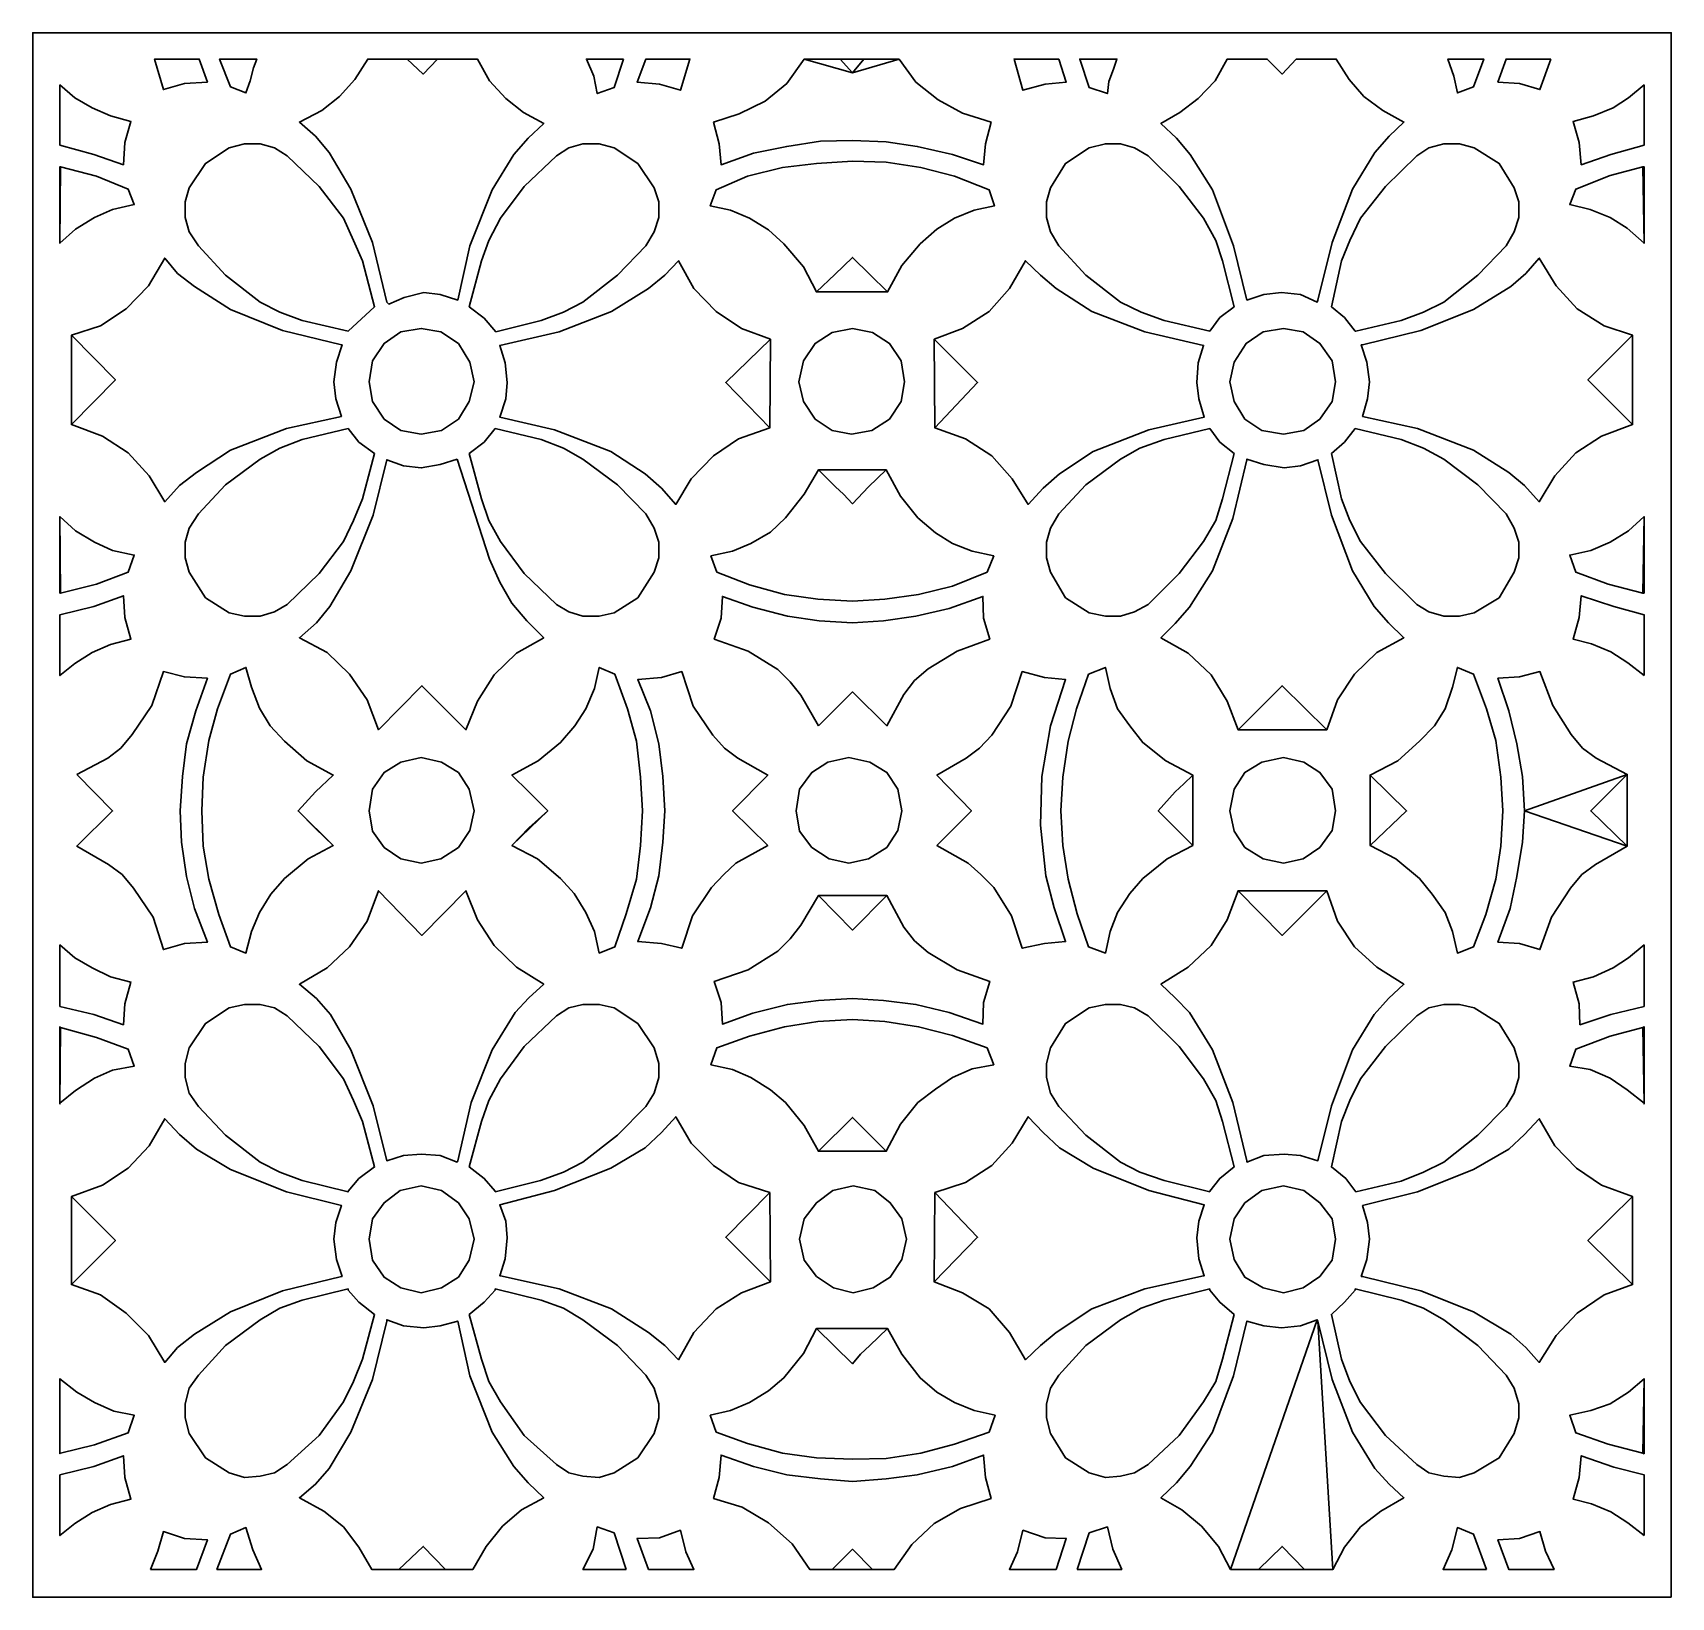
# Model space of a CAD drawing. Header units: centimetres. Extents: x 19.07 to 27, y -8.23 to -0.65.
import ezdxf

# ---------------------------------------------------------------- set-up
doc = ezdxf.new("R2010")
doc.units = ezdxf.units.CM
doc.header["$MEASUREMENT"] = 0
doc.layers.add('layer 1', color=7, linetype='Continuous')

msp = doc.modelspace()

# ---------------------------------------------------------------- linework, layer by layer
at = {"layer": 'layer 1', "color": 250, "lineweight": 30}
for points, knots in [([(26.99977, -8.22921), (26.99977, -8.22921), (19.06791, -8.22921), (19.06791, -8.22921), (19.06791, -8.22921), (19.06791, -8.22921), (19.06791, -0.65446), (19.06791, -0.65446), (19.06791, -0.65446), (19.06791, -0.65446), (26.99977, -0.65446), (26.99977, -0.65446), (26.99977, -0.65446), (26.99977, -0.65446), (26.99977, -8.22921), (26.99977, -8.22921)], [0, 0, 0, 0, 0.2, 0.2, 0.2, 0.2, 0.4, 0.4, 0.4, 0.4, 0.6, 0.6, 0.6, 0.6, 1, 1, 1, 1]), ([(19.87387, -0.78223), (19.87387, -0.78223), (19.65764, -0.78223), (19.65764, -0.78223), (19.65764, -0.78223), (19.65764, -0.78223), (19.87387, -0.78223), (19.87387, -0.78223)], [0, 0, 0, 0, 0.3333333, 0.3333333, 0.3333333, 0.3333333, 1, 1, 1, 1]), ([(19.65764, -0.78223), (19.65764, -0.78223), (19.70023, -0.92965), (19.70023, -0.92965), (19.70023, -0.92965), (19.70023, -0.92965), (19.80179, -0.90018), (19.80179, -0.90018), (19.80179, -0.90018), (19.80179, -0.90018), (19.91318, -0.89362), (19.91318, -0.89362), (19.91318, -0.89362), (19.91318, -0.89362), (19.87387, -0.78223), (19.87387, -0.78223), (19.87387, -0.78223), (19.87387, -0.78223), (19.65764, -0.78223), (19.65764, -0.78223)], [0, 0, 0, 0, 0.1666667, 0.1666667, 0.1666667, 0.1666667, 0.3333333, 0.3333333, 0.3333333, 0.3333333, 0.5, 0.5, 0.5, 0.5, 0.6666667, 0.6666667, 0.6666667, 0.6666667, 1, 1, 1, 1]), ([(20.15235, -0.78223), (20.15235, -0.78223), (19.97216, -0.78223), (19.97216, -0.78223), (19.97216, -0.78223), (19.97216, -0.78223), (20.15235, -0.78223), (20.15235, -0.78223)], [0, 0, 0, 0, 0.3333333, 0.3333333, 0.3333333, 0.3333333, 1, 1, 1, 1]), ([(19.97216, -0.78223), (19.97216, -0.78223), (20.02458, -0.91655), (20.02458, -0.91655), (20.02458, -0.91655), (20.02458, -0.91655), (20.09993, -0.94605), (20.09993, -0.94605), (20.09993, -0.94605), (20.09993, -0.94605), (20.11959, -0.88707), (20.11959, -0.88707), (20.11959, -0.88707), (20.11959, -0.88707), (20.13597, -0.82482), (20.13597, -0.82482), (20.13597, -0.82482), (20.13597, -0.82482), (20.15235, -0.78223), (20.15235, -0.78223), (20.15235, -0.78223), (20.15235, -0.78223), (19.97216, -0.78223), (19.97216, -0.78223)], [0, 0, 0, 0, 0.1428571, 0.1428571, 0.1428571, 0.1428571, 0.2857143, 0.2857143, 0.2857143, 0.2857143, 0.4285714, 0.4285714, 0.4285714, 0.4285714, 0.5714286, 0.5714286, 0.5714286, 0.5714286, 0.7142857, 0.7142857, 0.7142857, 0.7142857, 1, 1, 1, 1]), ([(21.22042, -0.78223), (21.22042, -0.78223), (21.27939, -0.88707), (21.27939, -0.88707), (21.27939, -0.88707), (21.27939, -0.88707), (21.35802, -0.97226), (21.35802, -0.97226), (21.35802, -0.97226), (21.35802, -0.97226), (21.44321, -1.04104), (21.44321, -1.04104), (21.44321, -1.04104), (21.44321, -1.04104), (21.54149, -1.09346), (21.54149, -1.09346), (21.54149, -1.09346), (21.54149, -1.09346), (21.46614, -1.16554), (21.46614, -1.16554), (21.46614, -1.16554), (21.46614, -1.16554), (21.39734, -1.24419), (21.39734, -1.24419), (21.39734, -1.24419), (21.39734, -1.24419), (21.2925, -1.41455), (21.2925, -1.41455), (21.2925, -1.41455), (21.2925, -1.41455), (21.18438, -1.68648), (21.18438, -1.68648), (21.18438, -1.68648), (21.18438, -1.68648), (21.12541, -1.94857), (21.12541, -1.94857), (21.12541, -1.94857), (21.12541, -1.94857), (21.04022, -1.92236), (21.04022, -1.92236), (21.04022, -1.92236), (21.04022, -1.92236), (20.96159, -1.91255), (20.96159, -1.91255), (20.96159, -1.91255), (20.96159, -1.91255), (20.86658, -1.93547), (20.86658, -1.93547), (20.86658, -1.93547), (20.86658, -1.93547), (20.79123, -1.96823), (20.79123, -1.96823), (20.79123, -1.96823), (20.79123, -1.96823), (20.7814, -1.9584), (20.7814, -1.9584), (20.7814, -1.9584), (20.7814, -1.9584), (20.7126, -1.6701), (20.7126, -1.6701), (20.7126, -1.6701), (20.7126, -1.6701), (20.60776, -1.41128), (20.60776, -1.41128), (20.60776, -1.41128), (20.60776, -1.41128), (20.50291, -1.23436), (20.50291, -1.23436), (20.50291, -1.23436), (20.50291, -1.23436), (20.43739, -1.15571), (20.43739, -1.15571), (20.43739, -1.15571), (20.43739, -1.15571), (20.35876, -1.08691), (20.35876, -1.08691), (20.35876, -1.08691), (20.35876, -1.08691), (20.46688, -1.03123), (20.46688, -1.03123), (20.46688, -1.03123), (20.46688, -1.03123), (20.55206, -0.96241), (20.55206, -0.96241), (20.55206, -0.96241), (20.55206, -0.96241), (20.62741, -0.88052), (20.62741, -0.88052), (20.62741, -0.88052), (20.62741, -0.88052), (20.68966, -0.78223), (20.68966, -0.78223), (20.68966, -0.78223), (20.68966, -0.78223), (21.22042, -0.78223), (21.22042, -0.78223)], [0, 0, 0, 0, 0.04, 0.04, 0.04, 0.04, 0.08, 0.08, 0.08, 0.08, 0.12, 0.12, 0.12, 0.12, 0.16, 0.16, 0.16, 0.16, 0.2, 0.2, 0.2, 0.2, 0.24, 0.24, 0.24, 0.24, 0.28, 0.28, 0.28, 0.28, 0.32, 0.32, 0.32, 0.32, 0.36, 0.36, 0.36, 0.36, 0.4, 0.4, 0.4, 0.4, 0.44, 0.44, 0.44, 0.44, 0.48, 0.48, 0.48, 0.48, 0.52, 0.52, 0.52, 0.52, 0.56, 0.56, 0.56, 0.56, 0.6, 0.6, 0.6, 0.6, 0.64, 0.64, 0.64, 0.64, 0.68, 0.68, 0.68, 0.68, 0.72, 0.72, 0.72, 0.72, 0.76, 0.76, 0.76, 0.76, 0.8, 0.8, 0.8, 0.8, 0.84, 0.84, 0.84, 0.84, 0.88, 0.88, 0.88, 0.88, 0.92, 0.92, 0.92, 0.92, 1, 1, 1, 1]), ([(20.68966, -0.78223), (20.68966, -0.78223), (20.87969, -0.78223), (20.87969, -0.78223), (20.87969, -0.78223), (20.87969, -0.78223), (20.95832, -0.85431), (20.95832, -0.85431), (20.95832, -0.85431), (20.95832, -0.85431), (21.02712, -0.78223), (21.02712, -0.78223), (21.02712, -0.78223), (21.02712, -0.78223), (20.68966, -0.78223), (20.68966, -0.78223)], [0, 0, 0, 0, 0.2, 0.2, 0.2, 0.2, 0.4, 0.4, 0.4, 0.4, 0.6, 0.6, 0.6, 0.6, 1, 1, 1, 1]), ([(21.02712, -0.78223), (21.02712, -0.78223), (21.22042, -0.78223), (21.22042, -0.78223), (21.22042, -0.78223), (21.22042, -0.78223), (21.02712, -0.78223), (21.02712, -0.78223)], [0, 0, 0, 0, 0.3333333, 0.3333333, 0.3333333, 0.3333333, 1, 1, 1, 1]), ([(21.92809, -0.78223), (21.92809, -0.78223), (21.88223, -0.91983), (21.88223, -0.91983), (21.88223, -0.91983), (21.88223, -0.91983), (21.80032, -0.94931), (21.80032, -0.94931), (21.80032, -0.94931), (21.80032, -0.94931), (21.78394, -0.86414), (21.78394, -0.86414), (21.78394, -0.86414), (21.78394, -0.86414), (21.7479, -0.78223), (21.7479, -0.78223), (21.7479, -0.78223), (21.7479, -0.78223), (21.92809, -0.78223), (21.92809, -0.78223)], [0, 0, 0, 0, 0.1666667, 0.1666667, 0.1666667, 0.1666667, 0.3333333, 0.3333333, 0.3333333, 0.3333333, 0.5, 0.5, 0.5, 0.5, 0.6666667, 0.6666667, 0.6666667, 0.6666667, 1, 1, 1, 1]), ([(22.03621, -0.78223), (22.03621, -0.78223), (21.99362, -0.89362), (21.99362, -0.89362), (21.99362, -0.89362), (21.99362, -0.89362), (22.10174, -0.90344), (22.10174, -0.90344), (22.10174, -0.90344), (22.10174, -0.90344), (22.2033, -0.93294), (22.2033, -0.93294), (22.2033, -0.93294), (22.2033, -0.93294), (22.24917, -0.78223), (22.24917, -0.78223), (22.24917, -0.78223), (22.24917, -0.78223), (22.03621, -0.78223), (22.03621, -0.78223)], [0, 0, 0, 0, 0.1666667, 0.1666667, 0.1666667, 0.1666667, 0.3333333, 0.3333333, 0.3333333, 0.3333333, 0.5, 0.5, 0.5, 0.5, 0.6666667, 0.6666667, 0.6666667, 0.6666667, 1, 1, 1, 1]), ([(22.24917, -0.78223), (22.24917, -0.78223), (22.03621, -0.78223), (22.03621, -0.78223), (22.03621, -0.78223), (22.03621, -0.78223), (22.24917, -0.78223), (22.24917, -0.78223)], [0, 0, 0, 0, 0.3333333, 0.3333333, 0.3333333, 0.3333333, 1, 1, 1, 1]), ([(22.80286, -0.78223), (22.80286, -0.78223), (22.71768, -0.90018), (22.71768, -0.90018), (22.71768, -0.90018), (22.71768, -0.90018), (22.61284, -0.98536), (22.61284, -0.98536), (22.61284, -0.98536), (22.61284, -0.98536), (22.48834, -1.0476), (22.48834, -1.0476), (22.48834, -1.0476), (22.48834, -1.0476), (22.36384, -1.08691), (22.36384, -1.08691), (22.36384, -1.08691), (22.36384, -1.08691), (22.39005, -1.19177), (22.39005, -1.19177), (22.39005, -1.19177), (22.39005, -1.19177), (22.39988, -1.29333), (22.39988, -1.29333), (22.39988, -1.29333), (22.39988, -1.29333), (22.55714, -1.23763), (22.55714, -1.23763), (22.55714, -1.23763), (22.55714, -1.23763), (22.71768, -1.20487), (22.71768, -1.20487), (22.71768, -1.20487), (22.71768, -1.20487), (22.88149, -1.17866), (22.88149, -1.17866), (22.88149, -1.17866), (22.88149, -1.17866), (23.03548, -1.17537), (23.03548, -1.17537), (23.03548, -1.17537), (23.03548, -1.17537), (23.19929, -1.18194), (23.19929, -1.18194), (23.19929, -1.18194), (23.19929, -1.18194), (23.35, -1.20487), (23.35, -1.20487), (23.35, -1.20487), (23.35, -1.20487), (23.52036, -1.24419), (23.52036, -1.24419), (23.52036, -1.24419), (23.52036, -1.24419), (23.67107, -1.29333), (23.67107, -1.29333), (23.67107, -1.29333), (23.67107, -1.29333), (23.6809, -1.19177), (23.6809, -1.19177), (23.6809, -1.19177), (23.6809, -1.19177), (23.70711, -1.08691), (23.70711, -1.08691), (23.70711, -1.08691), (23.70711, -1.08691), (23.56951, -1.04433), (23.56951, -1.04433), (23.56951, -1.04433), (23.56951, -1.04433), (23.45156, -0.97881), (23.45156, -0.97881), (23.45156, -0.97881), (23.45156, -0.97881), (23.34345, -0.89362), (23.34345, -0.89362), (23.34345, -0.89362), (23.34345, -0.89362), (23.26154, -0.78223), (23.26154, -0.78223), (23.26154, -0.78223), (23.26154, -0.78223), (22.80286, -0.78223), (22.80286, -0.78223)], [0, 0, 0, 0, 0.0454545, 0.0454545, 0.0454545, 0.0454545, 0.0909091, 0.0909091, 0.0909091, 0.0909091, 0.1363636, 0.1363636, 0.1363636, 0.1363636, 0.1818182, 0.1818182, 0.1818182, 0.1818182, 0.2272727, 0.2272727, 0.2272727, 0.2272727, 0.2727273, 0.2727273, 0.2727273, 0.2727273, 0.3181818, 0.3181818, 0.3181818, 0.3181818, 0.3636364, 0.3636364, 0.3636364, 0.3636364, 0.4090909, 0.4090909, 0.4090909, 0.4090909, 0.4545455, 0.4545455, 0.4545455, 0.4545455, 0.5, 0.5, 0.5, 0.5, 0.5454545, 0.5454545, 0.5454545, 0.5454545, 0.5909091, 0.5909091, 0.5909091, 0.5909091, 0.6363636, 0.6363636, 0.6363636, 0.6363636, 0.6818182, 0.6818182, 0.6818182, 0.6818182, 0.7272727, 0.7272727, 0.7272727, 0.7272727, 0.7727273, 0.7727273, 0.7727273, 0.7727273, 0.8181818, 0.8181818, 0.8181818, 0.8181818, 0.8636364, 0.8636364, 0.8636364, 0.8636364, 0.9090909, 0.9090909, 0.9090909, 0.9090909, 1, 1, 1, 1]), ([(23.03548, -0.84776), (23.03548, -0.84776), (22.9765, -0.78223), (22.9765, -0.78223), (22.9765, -0.78223), (22.9765, -0.78223), (22.80286, -0.78223), (22.80286, -0.78223), (22.80286, -0.78223), (22.80286, -0.78223), (23.03548, -0.84776), (23.03548, -0.84776)], [0, 0, 0, 0, 0.25, 0.25, 0.25, 0.25, 0.5, 0.5, 0.5, 0.5, 1, 1, 1, 1]), ([(23.26154, -0.78223), (23.26154, -0.78223), (23.09117, -0.78223), (23.09117, -0.78223), (23.09117, -0.78223), (23.09117, -0.78223), (23.03548, -0.84776), (23.03548, -0.84776), (23.03548, -0.84776), (23.03548, -0.84776), (23.26154, -0.78223), (23.26154, -0.78223)], [0, 0, 0, 0, 0.25, 0.25, 0.25, 0.25, 0.5, 0.5, 0.5, 0.5, 1, 1, 1, 1]), ([(24.03474, -0.78223), (24.03474, -0.78223), (24.07078, -0.89362), (24.07078, -0.89362), (24.07078, -0.89362), (24.07078, -0.89362), (23.96921, -0.90344), (23.96921, -0.90344), (23.96921, -0.90344), (23.96921, -0.90344), (23.8611, -0.93294), (23.8611, -0.93294), (23.8611, -0.93294), (23.8611, -0.93294), (23.81851, -0.78223), (23.81851, -0.78223), (23.81851, -0.78223), (23.81851, -0.78223), (24.03474, -0.78223), (24.03474, -0.78223)], [0, 0, 0, 0, 0.1666667, 0.1666667, 0.1666667, 0.1666667, 0.3333333, 0.3333333, 0.3333333, 0.3333333, 0.5, 0.5, 0.5, 0.5, 0.6666667, 0.6666667, 0.6666667, 0.6666667, 1, 1, 1, 1]), ([(24.3165, -0.78223), (24.3165, -0.78223), (24.1363, -0.78223), (24.1363, -0.78223), (24.1363, -0.78223), (24.1363, -0.78223), (24.3165, -0.78223), (24.3165, -0.78223)], [0, 0, 0, 0, 0.3333333, 0.3333333, 0.3333333, 0.3333333, 1, 1, 1, 1]), ([(24.1363, -0.78223), (24.1363, -0.78223), (24.18217, -0.91983), (24.18217, -0.91983), (24.18217, -0.91983), (24.18217, -0.91983), (24.27063, -0.94931), (24.27063, -0.94931), (24.27063, -0.94931), (24.27063, -0.94931), (24.27718, -0.89034), (24.27718, -0.89034), (24.27718, -0.89034), (24.27718, -0.89034), (24.30012, -0.83138), (24.30012, -0.83138), (24.30012, -0.83138), (24.30012, -0.83138), (24.3165, -0.78223), (24.3165, -0.78223), (24.3165, -0.78223), (24.3165, -0.78223), (24.1363, -0.78223), (24.1363, -0.78223)], [0, 0, 0, 0, 0.1428571, 0.1428571, 0.1428571, 0.1428571, 0.2857143, 0.2857143, 0.2857143, 0.2857143, 0.4285714, 0.4285714, 0.4285714, 0.4285714, 0.5714286, 0.5714286, 0.5714286, 0.5714286, 0.7142857, 0.7142857, 0.7142857, 0.7142857, 1, 1, 1, 1]), ([(25.28955, -1.94857), (25.28955, -1.94857), (25.28628, -1.9584), (25.28628, -1.9584), (25.28628, -1.9584), (25.28628, -1.9584), (25.20437, -1.92236), (25.20437, -1.92236), (25.20437, -1.92236), (25.20437, -1.92236), (25.11264, -1.91255), (25.11264, -1.91255), (25.11264, -1.91255), (25.11264, -1.91255), (25.02745, -1.92236), (25.02745, -1.92236), (25.02745, -1.92236), (25.02745, -1.92236), (24.94555, -1.94857), (24.94555, -1.94857), (24.94555, -1.94857), (24.94555, -1.94857), (24.88002, -1.68648), (24.88002, -1.68648), (24.88002, -1.68648), (24.88002, -1.68648), (24.77846, -1.41455), (24.77846, -1.41455), (24.77846, -1.41455), (24.77846, -1.41455), (24.67034, -1.24419), (24.67034, -1.24419), (24.67034, -1.24419), (24.67034, -1.24419), (24.60481, -1.16554), (24.60481, -1.16554), (24.60481, -1.16554), (24.60481, -1.16554), (24.52946, -1.09346), (24.52946, -1.09346), (24.52946, -1.09346), (24.52946, -1.09346), (24.62119, -1.04104), (24.62119, -1.04104), (24.62119, -1.04104), (24.62119, -1.04104), (24.70965, -0.97226), (24.70965, -0.97226), (24.70965, -0.97226), (24.70965, -0.97226), (24.79156, -0.88707), (24.79156, -0.88707), (24.79156, -0.88707), (24.79156, -0.88707), (24.85053, -0.78223), (24.85053, -0.78223), (24.85053, -0.78223), (24.85053, -0.78223), (25.04383, -0.78223), (25.04383, -0.78223), (25.04383, -0.78223), (25.04383, -0.78223), (25.11591, -0.85431), (25.11591, -0.85431), (25.11591, -0.85431), (25.11591, -0.85431), (25.18471, -0.78223), (25.18471, -0.78223), (25.18471, -0.78223), (25.18471, -0.78223), (25.37801, -0.78223), (25.37801, -0.78223), (25.37801, -0.78223), (25.37801, -0.78223), (25.44026, -0.88052), (25.44026, -0.88052), (25.44026, -0.88052), (25.44026, -0.88052), (25.51234, -0.96241), (25.51234, -0.96241), (25.51234, -0.96241), (25.51234, -0.96241), (25.60408, -1.03123), (25.60408, -1.03123), (25.60408, -1.03123), (25.60408, -1.03123), (25.70564, -1.08691), (25.70564, -1.08691), (25.70564, -1.08691), (25.70564, -1.08691), (25.63356, -1.15571), (25.63356, -1.15571), (25.63356, -1.15571), (25.63356, -1.15571), (25.56476, -1.23436), (25.56476, -1.23436), (25.56476, -1.23436), (25.56476, -1.23436), (25.45664, -1.41128), (25.45664, -1.41128), (25.45664, -1.41128), (25.45664, -1.41128), (25.35836, -1.6701), (25.35836, -1.6701), (25.35836, -1.6701), (25.35836, -1.6701), (25.28955, -1.94857), (25.28955, -1.94857)], [0, 0, 0, 0, 0.0357143, 0.0357143, 0.0357143, 0.0357143, 0.0714286, 0.0714286, 0.0714286, 0.0714286, 0.1071429, 0.1071429, 0.1071429, 0.1071429, 0.1428571, 0.1428571, 0.1428571, 0.1428571, 0.1785714, 0.1785714, 0.1785714, 0.1785714, 0.2142857, 0.2142857, 0.2142857, 0.2142857, 0.25, 0.25, 0.25, 0.25, 0.2857143, 0.2857143, 0.2857143, 0.2857143, 0.3214286, 0.3214286, 0.3214286, 0.3214286, 0.3571429, 0.3571429, 0.3571429, 0.3571429, 0.3928571, 0.3928571, 0.3928571, 0.3928571, 0.4285714, 0.4285714, 0.4285714, 0.4285714, 0.4642857, 0.4642857, 0.4642857, 0.4642857, 0.5, 0.5, 0.5, 0.5, 0.5357143, 0.5357143, 0.5357143, 0.5357143, 0.5714286, 0.5714286, 0.5714286, 0.5714286, 0.6071429, 0.6071429, 0.6071429, 0.6071429, 0.6428571, 0.6428571, 0.6428571, 0.6428571, 0.6785714, 0.6785714, 0.6785714, 0.6785714, 0.7142857, 0.7142857, 0.7142857, 0.7142857, 0.75, 0.75, 0.75, 0.75, 0.7857143, 0.7857143, 0.7857143, 0.7857143, 0.8214286, 0.8214286, 0.8214286, 0.8214286, 0.8571429, 0.8571429, 0.8571429, 0.8571429, 0.8928571, 0.8928571, 0.8928571, 0.8928571, 0.9285714, 0.9285714, 0.9285714, 0.9285714, 1, 1, 1, 1]), ([(25.9186, -0.78223), (25.9186, -0.78223), (26.09224, -0.78223), (26.09224, -0.78223), (26.09224, -0.78223), (26.09224, -0.78223), (25.9186, -0.78223), (25.9186, -0.78223)], [0, 0, 0, 0, 0.3333333, 0.3333333, 0.3333333, 0.3333333, 1, 1, 1, 1]), ([(26.09224, -0.78223), (26.09224, -0.78223), (26.0431, -0.91655), (26.0431, -0.91655), (26.0431, -0.91655), (26.0431, -0.91655), (25.96447, -0.94605), (25.96447, -0.94605), (25.96447, -0.94605), (25.96447, -0.94605), (25.94809, -0.86414), (25.94809, -0.86414), (25.94809, -0.86414), (25.94809, -0.86414), (25.9186, -0.78223), (25.9186, -0.78223), (25.9186, -0.78223), (25.9186, -0.78223), (26.09224, -0.78223), (26.09224, -0.78223)], [0, 0, 0, 0, 0.1666667, 0.1666667, 0.1666667, 0.1666667, 0.3333333, 0.3333333, 0.3333333, 0.3333333, 0.5, 0.5, 0.5, 0.5, 0.6666667, 0.6666667, 0.6666667, 0.6666667, 1, 1, 1, 1]), ([(26.41659, -0.78223), (26.41659, -0.78223), (26.36417, -0.92965), (26.36417, -0.92965), (26.36417, -0.92965), (26.36417, -0.92965), (26.26588, -0.90018), (26.26588, -0.90018), (26.26588, -0.90018), (26.26588, -0.90018), (26.16104, -0.89362), (26.16104, -0.89362), (26.16104, -0.89362), (26.16104, -0.89362), (26.20036, -0.78223), (26.20036, -0.78223), (26.20036, -0.78223), (26.20036, -0.78223), (26.41659, -0.78223), (26.41659, -0.78223)], [0, 0, 0, 0, 0.1666667, 0.1666667, 0.1666667, 0.1666667, 0.3333333, 0.3333333, 0.3333333, 0.3333333, 0.5, 0.5, 0.5, 0.5, 0.6666667, 0.6666667, 0.6666667, 0.6666667, 1, 1, 1, 1]), ([(19.19896, -1.19832), (19.19896, -1.19832), (19.36277, -1.24419), (19.36277, -1.24419), (19.36277, -1.24419), (19.36277, -1.24419), (19.50693, -1.29333), (19.50693, -1.29333), (19.50693, -1.29333), (19.50693, -1.29333), (19.51348, -1.18521), (19.51348, -1.18521), (19.51348, -1.18521), (19.51348, -1.18521), (19.54297, -1.08364), (19.54297, -1.08364), (19.54297, -1.08364), (19.54297, -1.08364), (19.44468, -1.05744), (19.44468, -1.05744), (19.44468, -1.05744), (19.44468, -1.05744), (19.35622, -1.01812), (19.35622, -1.01812), (19.35622, -1.01812), (19.35622, -1.01812), (19.27103, -0.96897), (19.27103, -0.96897), (19.27103, -0.96897), (19.27103, -0.96897), (19.19896, -0.90673), (19.19896, -0.90673), (19.19896, -0.90673), (19.19896, -0.90673), (19.19896, -1.19832), (19.19896, -1.19832)], [0, 0, 0, 0, 0.1, 0.1, 0.1, 0.1, 0.2, 0.2, 0.2, 0.2, 0.3, 0.3, 0.3, 0.3, 0.4, 0.4, 0.4, 0.4, 0.5, 0.5, 0.5, 0.5, 0.6, 0.6, 0.6, 0.6, 0.7, 0.7, 0.7, 0.7, 0.8, 0.8, 0.8, 0.8, 1, 1, 1, 1]), ([(26.86872, -1.19832), (26.86872, -1.19832), (26.70818, -1.24419), (26.70818, -1.24419), (26.70818, -1.24419), (26.70818, -1.24419), (26.56403, -1.29333), (26.56403, -1.29333), (26.56403, -1.29333), (26.56403, -1.29333), (26.5542, -1.18521), (26.5542, -1.18521), (26.5542, -1.18521), (26.5542, -1.18521), (26.52471, -1.08364), (26.52471, -1.08364), (26.52471, -1.08364), (26.52471, -1.08364), (26.623, -1.05744), (26.623, -1.05744), (26.623, -1.05744), (26.623, -1.05744), (26.71801, -1.01812), (26.71801, -1.01812), (26.71801, -1.01812), (26.71801, -1.01812), (26.79337, -0.96897), (26.79337, -0.96897), (26.79337, -0.96897), (26.79337, -0.96897), (26.86872, -0.90673), (26.86872, -0.90673), (26.86872, -0.90673), (26.86872, -0.90673), (26.86872, -1.19832), (26.86872, -1.19832)], [0, 0, 0, 0, 0.1, 0.1, 0.1, 0.1, 0.2, 0.2, 0.2, 0.2, 0.3, 0.3, 0.3, 0.3, 0.4, 0.4, 0.4, 0.4, 0.5, 0.5, 0.5, 0.5, 0.6, 0.6, 0.6, 0.6, 0.7, 0.7, 0.7, 0.7, 0.8, 0.8, 0.8, 0.8, 1, 1, 1, 1]), ([(26.86872, -0.90673), (26.86872, -0.90673), (26.86872, -1.19832), (26.86872, -1.19832), (26.86872, -1.19832), (26.86872, -1.19832), (26.86872, -0.90673), (26.86872, -0.90673)], [0, 0, 0, 0, 0.3333333, 0.3333333, 0.3333333, 0.3333333, 1, 1, 1, 1]), ([(20.59465, -2.09929), (20.59465, -2.09929), (20.37186, -2.04687), (20.37186, -2.04687), (20.37186, -2.04687), (20.37186, -2.04687), (20.26375, -2.00755), (20.26375, -2.00755), (20.26375, -2.00755), (20.26375, -2.00755), (20.16873, -1.9584), (20.16873, -1.9584), (20.16873, -1.9584), (20.16873, -1.9584), (20.00164, -1.82736), (20.00164, -1.82736), (20.00164, -1.82736), (20.00164, -1.82736), (19.87059, -1.68648), (19.87059, -1.68648), (19.87059, -1.68648), (19.87059, -1.68648), (19.82473, -1.61768), (19.82473, -1.61768), (19.82473, -1.61768), (19.82473, -1.61768), (19.80507, -1.54887), (19.80507, -1.54887), (19.80507, -1.54887), (19.80507, -1.54887), (19.80507, -1.47353), (19.80507, -1.47353), (19.80507, -1.47353), (19.80507, -1.47353), (19.82473, -1.40472), (19.82473, -1.40472), (19.82473, -1.40472), (19.82473, -1.40472), (19.90336, -1.28678), (19.90336, -1.28678), (19.90336, -1.28678), (19.90336, -1.28678), (20.01803, -1.21142), (20.01803, -1.21142), (20.01803, -1.21142), (20.01803, -1.21142), (20.09338, -1.19177), (20.09338, -1.19177), (20.09338, -1.19177), (20.09338, -1.19177), (20.16873, -1.19177), (20.16873, -1.19177), (20.16873, -1.19177), (20.16873, -1.19177), (20.23754, -1.21142), (20.23754, -1.21142), (20.23754, -1.21142), (20.23754, -1.21142), (20.29979, -1.25074), (20.29979, -1.25074), (20.29979, -1.25074), (20.29979, -1.25074), (20.45377, -1.39817), (20.45377, -1.39817), (20.45377, -1.39817), (20.45377, -1.39817), (20.57172, -1.55214), (20.57172, -1.55214), (20.57172, -1.55214), (20.57172, -1.55214), (20.62086, -1.66027), (20.62086, -1.66027), (20.62086, -1.66027), (20.62086, -1.66027), (20.66345, -1.75856), (20.66345, -1.75856), (20.66345, -1.75856), (20.66345, -1.75856), (20.72242, -1.98134), (20.72242, -1.98134), (20.72242, -1.98134), (20.72242, -1.98134), (20.59465, -2.09929), (20.59465, -2.09929)], [0, 0, 0, 0, 0.0454545, 0.0454545, 0.0454545, 0.0454545, 0.0909091, 0.0909091, 0.0909091, 0.0909091, 0.1363636, 0.1363636, 0.1363636, 0.1363636, 0.1818182, 0.1818182, 0.1818182, 0.1818182, 0.2272727, 0.2272727, 0.2272727, 0.2272727, 0.2727273, 0.2727273, 0.2727273, 0.2727273, 0.3181818, 0.3181818, 0.3181818, 0.3181818, 0.3636364, 0.3636364, 0.3636364, 0.3636364, 0.4090909, 0.4090909, 0.4090909, 0.4090909, 0.4545455, 0.4545455, 0.4545455, 0.4545455, 0.5, 0.5, 0.5, 0.5, 0.5454545, 0.5454545, 0.5454545, 0.5454545, 0.5909091, 0.5909091, 0.5909091, 0.5909091, 0.6363636, 0.6363636, 0.6363636, 0.6363636, 0.6818182, 0.6818182, 0.6818182, 0.6818182, 0.7272727, 0.7272727, 0.7272727, 0.7272727, 0.7727273, 0.7727273, 0.7727273, 0.7727273, 0.8181818, 0.8181818, 0.8181818, 0.8181818, 0.8636364, 0.8636364, 0.8636364, 0.8636364, 0.9090909, 0.9090909, 0.9090909, 0.9090909, 1, 1, 1, 1]), ([(21.30888, -2.10257), (21.30888, -2.10257), (21.52839, -2.04687), (21.52839, -2.04687), (21.52839, -2.04687), (21.52839, -2.04687), (21.63651, -2.00755), (21.63651, -2.00755), (21.63651, -2.00755), (21.63651, -2.00755), (21.73152, -1.9584), (21.73152, -1.9584), (21.73152, -1.9584), (21.73152, -1.9584), (21.89861, -1.82736), (21.89861, -1.82736), (21.89861, -1.82736), (21.89861, -1.82736), (22.03621, -1.68648), (22.03621, -1.68648), (22.03621, -1.68648), (22.03621, -1.68648), (22.07553, -1.61768), (22.07553, -1.61768), (22.07553, -1.61768), (22.07553, -1.61768), (22.09846, -1.54887), (22.09846, -1.54887), (22.09846, -1.54887), (22.09846, -1.54887), (22.09846, -1.47353), (22.09846, -1.47353), (22.09846, -1.47353), (22.09846, -1.47353), (22.07553, -1.40472), (22.07553, -1.40472), (22.07553, -1.40472), (22.07553, -1.40472), (21.9969, -1.28678), (21.9969, -1.28678), (21.9969, -1.28678), (21.9969, -1.28678), (21.88223, -1.21142), (21.88223, -1.21142), (21.88223, -1.21142), (21.88223, -1.21142), (21.81015, -1.19177), (21.81015, -1.19177), (21.81015, -1.19177), (21.81015, -1.19177), (21.73152, -1.19177), (21.73152, -1.19177), (21.73152, -1.19177), (21.73152, -1.19177), (21.66272, -1.21142), (21.66272, -1.21142), (21.66272, -1.21142), (21.66272, -1.21142), (21.60374, -1.25074), (21.60374, -1.25074), (21.60374, -1.25074), (21.60374, -1.25074), (21.44648, -1.39817), (21.44648, -1.39817), (21.44648, -1.39817), (21.44648, -1.39817), (21.33181, -1.55214), (21.33181, -1.55214), (21.33181, -1.55214), (21.33181, -1.55214), (21.27612, -1.66027), (21.27612, -1.66027), (21.27612, -1.66027), (21.27612, -1.66027), (21.24008, -1.75856), (21.24008, -1.75856), (21.24008, -1.75856), (21.24008, -1.75856), (21.1811, -1.98134), (21.1811, -1.98134), (21.1811, -1.98134), (21.1811, -1.98134), (21.25318, -2.03705), (21.25318, -2.03705), (21.25318, -2.03705), (21.25318, -2.03705), (21.30888, -2.10257), (21.30888, -2.10257)], [0, 0, 0, 0, 0.0434783, 0.0434783, 0.0434783, 0.0434783, 0.0869565, 0.0869565, 0.0869565, 0.0869565, 0.1304348, 0.1304348, 0.1304348, 0.1304348, 0.173913, 0.173913, 0.173913, 0.173913, 0.2173913, 0.2173913, 0.2173913, 0.2173913, 0.2608696, 0.2608696, 0.2608696, 0.2608696, 0.3043478, 0.3043478, 0.3043478, 0.3043478, 0.3478261, 0.3478261, 0.3478261, 0.3478261, 0.3913043, 0.3913043, 0.3913043, 0.3913043, 0.4347826, 0.4347826, 0.4347826, 0.4347826, 0.4782609, 0.4782609, 0.4782609, 0.4782609, 0.5217391, 0.5217391, 0.5217391, 0.5217391, 0.5652174, 0.5652174, 0.5652174, 0.5652174, 0.6086957, 0.6086957, 0.6086957, 0.6086957, 0.6521739, 0.6521739, 0.6521739, 0.6521739, 0.6956522, 0.6956522, 0.6956522, 0.6956522, 0.7391304, 0.7391304, 0.7391304, 0.7391304, 0.7826087, 0.7826087, 0.7826087, 0.7826087, 0.826087, 0.826087, 0.826087, 0.826087, 0.8695652, 0.8695652, 0.8695652, 0.8695652, 0.9130435, 0.9130435, 0.9130435, 0.9130435, 1, 1, 1, 1]), ([(24.76535, -2.09929), (24.76535, -2.09929), (24.54584, -2.04687), (24.54584, -2.04687), (24.54584, -2.04687), (24.54584, -2.04687), (24.43445, -2.00755), (24.43445, -2.00755), (24.43445, -2.00755), (24.43445, -2.00755), (24.33288, -1.9584), (24.33288, -1.9584), (24.33288, -1.9584), (24.33288, -1.9584), (24.16579, -1.82736), (24.16579, -1.82736), (24.16579, -1.82736), (24.16579, -1.82736), (24.03474, -1.68648), (24.03474, -1.68648), (24.03474, -1.68648), (24.03474, -1.68648), (23.99543, -1.61768), (23.99543, -1.61768), (23.99543, -1.61768), (23.99543, -1.61768), (23.97577, -1.54887), (23.97577, -1.54887), (23.97577, -1.54887), (23.97577, -1.54887), (23.97577, -1.47353), (23.97577, -1.47353), (23.97577, -1.47353), (23.97577, -1.47353), (23.99543, -1.40472), (23.99543, -1.40472), (23.99543, -1.40472), (23.99543, -1.40472), (24.0675, -1.28678), (24.0675, -1.28678), (24.0675, -1.28678), (24.0675, -1.28678), (24.18217, -1.21142), (24.18217, -1.21142), (24.18217, -1.21142), (24.18217, -1.21142), (24.2608, -1.19177), (24.2608, -1.19177), (24.2608, -1.19177), (24.2608, -1.19177), (24.33288, -1.19177), (24.33288, -1.19177), (24.33288, -1.19177), (24.33288, -1.19177), (24.40168, -1.21142), (24.40168, -1.21142), (24.40168, -1.21142), (24.40168, -1.21142), (24.46721, -1.25074), (24.46721, -1.25074), (24.46721, -1.25074), (24.46721, -1.25074), (24.61792, -1.39817), (24.61792, -1.39817), (24.61792, -1.39817), (24.61792, -1.39817), (24.73586, -1.55214), (24.73586, -1.55214), (24.73586, -1.55214), (24.73586, -1.55214), (24.79484, -1.66027), (24.79484, -1.66027), (24.79484, -1.66027), (24.79484, -1.66027), (24.8276, -1.75856), (24.8276, -1.75856), (24.8276, -1.75856), (24.8276, -1.75856), (24.8833, -1.98134), (24.8833, -1.98134), (24.8833, -1.98134), (24.8833, -1.98134), (24.81449, -2.03377), (24.81449, -2.03377), (24.81449, -2.03377), (24.81449, -2.03377), (24.76535, -2.09929), (24.76535, -2.09929), (24.76535, -2.09929), (24.76535, -2.09929), (24.76535, -2.09929), (24.76535, -2.09929)], [0, 0, 0, 0, 0.0416667, 0.0416667, 0.0416667, 0.0416667, 0.0833333, 0.0833333, 0.0833333, 0.0833333, 0.125, 0.125, 0.125, 0.125, 0.1666667, 0.1666667, 0.1666667, 0.1666667, 0.2083333, 0.2083333, 0.2083333, 0.2083333, 0.25, 0.25, 0.25, 0.25, 0.2916667, 0.2916667, 0.2916667, 0.2916667, 0.3333333, 0.3333333, 0.3333333, 0.3333333, 0.375, 0.375, 0.375, 0.375, 0.4166667, 0.4166667, 0.4166667, 0.4166667, 0.4583333, 0.4583333, 0.4583333, 0.4583333, 0.5, 0.5, 0.5, 0.5, 0.5416667, 0.5416667, 0.5416667, 0.5416667, 0.5833333, 0.5833333, 0.5833333, 0.5833333, 0.625, 0.625, 0.625, 0.625, 0.6666667, 0.6666667, 0.6666667, 0.6666667, 0.7083333, 0.7083333, 0.7083333, 0.7083333, 0.75, 0.75, 0.75, 0.75, 0.7916667, 0.7916667, 0.7916667, 0.7916667, 0.8333333, 0.8333333, 0.8333333, 0.8333333, 0.875, 0.875, 0.875, 0.875, 0.9166667, 0.9166667, 0.9166667, 0.9166667, 1, 1, 1, 1]), ([(25.47303, -2.09929), (25.47303, -2.09929), (25.69254, -2.04687), (25.69254, -2.04687), (25.69254, -2.04687), (25.69254, -2.04687), (25.80065, -2.00755), (25.80065, -2.00755), (25.80065, -2.00755), (25.80065, -2.00755), (25.89894, -1.9584), (25.89894, -1.9584), (25.89894, -1.9584), (25.89894, -1.9584), (26.06276, -1.82736), (26.06276, -1.82736), (26.06276, -1.82736), (26.06276, -1.82736), (26.20036, -1.68648), (26.20036, -1.68648), (26.20036, -1.68648), (26.20036, -1.68648), (26.23967, -1.61768), (26.23967, -1.61768), (26.23967, -1.61768), (26.23967, -1.61768), (26.26261, -1.54887), (26.26261, -1.54887), (26.26261, -1.54887), (26.26261, -1.54887), (26.26261, -1.47353), (26.26261, -1.47353), (26.26261, -1.47353), (26.26261, -1.47353), (26.23967, -1.40472), (26.23967, -1.40472), (26.23967, -1.40472), (26.23967, -1.40472), (26.1676, -1.28678), (26.1676, -1.28678), (26.1676, -1.28678), (26.1676, -1.28678), (26.04637, -1.21142), (26.04637, -1.21142), (26.04637, -1.21142), (26.04637, -1.21142), (25.9743, -1.19177), (25.9743, -1.19177), (25.9743, -1.19177), (25.9743, -1.19177), (25.89894, -1.19177), (25.89894, -1.19177), (25.89894, -1.19177), (25.89894, -1.19177), (25.82686, -1.21142), (25.82686, -1.21142), (25.82686, -1.21142), (25.82686, -1.21142), (25.76789, -1.25074), (25.76789, -1.25074), (25.76789, -1.25074), (25.76789, -1.25074), (25.61718, -1.39817), (25.61718, -1.39817), (25.61718, -1.39817), (25.61718, -1.39817), (25.49596, -1.55214), (25.49596, -1.55214), (25.49596, -1.55214), (25.49596, -1.55214), (25.44354, -1.66027), (25.44354, -1.66027), (25.44354, -1.66027), (25.44354, -1.66027), (25.40422, -1.75856), (25.40422, -1.75856), (25.40422, -1.75856), (25.40422, -1.75856), (25.35508, -1.98134), (25.35508, -1.98134), (25.35508, -1.98134), (25.35508, -1.98134), (25.41733, -2.03377), (25.41733, -2.03377), (25.41733, -2.03377), (25.41733, -2.03377), (25.46975, -2.09929), (25.46975, -2.09929), (25.46975, -2.09929), (25.46975, -2.09929), (25.47303, -2.09929), (25.47303, -2.09929)], [0, 0, 0, 0, 0.0416667, 0.0416667, 0.0416667, 0.0416667, 0.0833333, 0.0833333, 0.0833333, 0.0833333, 0.125, 0.125, 0.125, 0.125, 0.1666667, 0.1666667, 0.1666667, 0.1666667, 0.2083333, 0.2083333, 0.2083333, 0.2083333, 0.25, 0.25, 0.25, 0.25, 0.2916667, 0.2916667, 0.2916667, 0.2916667, 0.3333333, 0.3333333, 0.3333333, 0.3333333, 0.375, 0.375, 0.375, 0.375, 0.4166667, 0.4166667, 0.4166667, 0.4166667, 0.4583333, 0.4583333, 0.4583333, 0.4583333, 0.5, 0.5, 0.5, 0.5, 0.5416667, 0.5416667, 0.5416667, 0.5416667, 0.5833333, 0.5833333, 0.5833333, 0.5833333, 0.625, 0.625, 0.625, 0.625, 0.6666667, 0.6666667, 0.6666667, 0.6666667, 0.7083333, 0.7083333, 0.7083333, 0.7083333, 0.75, 0.75, 0.75, 0.75, 0.7916667, 0.7916667, 0.7916667, 0.7916667, 0.8333333, 0.8333333, 0.8333333, 0.8333333, 0.875, 0.875, 0.875, 0.875, 0.9166667, 0.9166667, 0.9166667, 0.9166667, 1, 1, 1, 1]), ([(19.19896, -1.67338), (19.19896, -1.67338), (19.19896, -1.30316), (19.19896, -1.30316), (19.19896, -1.30316), (19.19896, -1.30316), (19.20223, -1.30316), (19.20223, -1.30316), (19.20223, -1.30316), (19.20223, -1.30316), (19.19896, -1.67338), (19.19896, -1.67338)], [0, 0, 0, 0, 0.25, 0.25, 0.25, 0.25, 0.5, 0.5, 0.5, 0.5, 1, 1, 1, 1]), ([(19.20223, -1.30316), (19.20223, -1.30316), (19.37588, -1.34903), (19.37588, -1.34903), (19.37588, -1.34903), (19.37588, -1.34903), (19.52986, -1.41128), (19.52986, -1.41128), (19.52986, -1.41128), (19.52986, -1.41128), (19.55935, -1.48663), (19.55935, -1.48663), (19.55935, -1.48663), (19.55935, -1.48663), (19.45451, -1.50955), (19.45451, -1.50955), (19.45451, -1.50955), (19.45451, -1.50955), (19.36605, -1.54887), (19.36605, -1.54887), (19.36605, -1.54887), (19.36605, -1.54887), (19.27431, -1.60458), (19.27431, -1.60458), (19.27431, -1.60458), (19.27431, -1.60458), (19.19896, -1.67338), (19.19896, -1.67338), (19.19896, -1.67338), (19.19896, -1.67338), (19.20223, -1.30316), (19.20223, -1.30316)], [0, 0, 0, 0, 0.1111111, 0.1111111, 0.1111111, 0.1111111, 0.2222222, 0.2222222, 0.2222222, 0.2222222, 0.3333333, 0.3333333, 0.3333333, 0.3333333, 0.4444444, 0.4444444, 0.4444444, 0.4444444, 0.5555556, 0.5555556, 0.5555556, 0.5555556, 0.6666667, 0.6666667, 0.6666667, 0.6666667, 0.7777778, 0.7777778, 0.7777778, 0.7777778, 1, 1, 1, 1]), ([(22.86183, -1.90927), (22.86183, -1.90927), (22.79958, -1.78805), (22.79958, -1.78805), (22.79958, -1.78805), (22.79958, -1.78805), (22.70457, -1.67665), (22.70457, -1.67665), (22.70457, -1.67665), (22.70457, -1.67665), (22.62922, -1.60785), (22.62922, -1.60785), (22.62922, -1.60785), (22.62922, -1.60785), (22.53748, -1.55214), (22.53748, -1.55214), (22.53748, -1.55214), (22.53748, -1.55214), (22.44575, -1.51283), (22.44575, -1.51283), (22.44575, -1.51283), (22.44575, -1.51283), (22.34746, -1.49318), (22.34746, -1.49318), (22.34746, -1.49318), (22.34746, -1.49318), (22.37694, -1.41455), (22.37694, -1.41455), (22.37694, -1.41455), (22.37694, -1.41455), (22.52765, -1.34903), (22.52765, -1.34903), (22.52765, -1.34903), (22.52765, -1.34903), (22.69802, -1.30644), (22.69802, -1.30644), (22.69802, -1.30644), (22.69802, -1.30644), (22.86183, -1.28678), (22.86183, -1.28678), (22.86183, -1.28678), (22.86183, -1.28678), (23.03548, -1.27695), (23.03548, -1.27695), (23.03548, -1.27695), (23.03548, -1.27695), (23.19929, -1.28023), (23.19929, -1.28023), (23.19929, -1.28023), (23.19929, -1.28023), (23.36638, -1.30644), (23.36638, -1.30644), (23.36638, -1.30644), (23.36638, -1.30644), (23.53019, -1.34903), (23.53019, -1.34903), (23.53019, -1.34903), (23.53019, -1.34903), (23.69728, -1.41455), (23.69728, -1.41455), (23.69728, -1.41455), (23.69728, -1.41455), (23.72349, -1.49318), (23.72349, -1.49318), (23.72349, -1.49318), (23.72349, -1.49318), (23.62521, -1.51283), (23.62521, -1.51283), (23.62521, -1.51283), (23.62521, -1.51283), (23.53019, -1.55214), (23.53019, -1.55214), (23.53019, -1.55214), (23.53019, -1.55214), (23.44501, -1.60458), (23.44501, -1.60458), (23.44501, -1.60458), (23.44501, -1.60458), (23.3631, -1.67665), (23.3631, -1.67665), (23.3631, -1.67665), (23.3631, -1.67665), (23.27464, -1.7815), (23.27464, -1.7815), (23.27464, -1.7815), (23.27464, -1.7815), (23.20584, -1.90927), (23.20584, -1.90927), (23.20584, -1.90927), (23.20584, -1.90927), (22.86183, -1.90927), (22.86183, -1.90927), (22.86183, -1.90927), (22.86183, -1.90927), (22.95029, -1.82409), (22.95029, -1.82409), (22.95029, -1.82409), (22.95029, -1.82409), (23.03548, -1.74218), (23.03548, -1.74218), (23.03548, -1.74218), (23.03548, -1.74218), (23.12066, -1.82409), (23.12066, -1.82409), (23.12066, -1.82409), (23.12066, -1.82409), (23.20584, -1.90927), (23.20584, -1.90927), (23.20584, -1.90927), (23.20584, -1.90927), (22.86183, -1.90927), (22.86183, -1.90927)], [0, 0, 0, 0, 0.0344828, 0.0344828, 0.0344828, 0.0344828, 0.0689655, 0.0689655, 0.0689655, 0.0689655, 0.1034483, 0.1034483, 0.1034483, 0.1034483, 0.137931, 0.137931, 0.137931, 0.137931, 0.1724138, 0.1724138, 0.1724138, 0.1724138, 0.2068966, 0.2068966, 0.2068966, 0.2068966, 0.2413793, 0.2413793, 0.2413793, 0.2413793, 0.2758621, 0.2758621, 0.2758621, 0.2758621, 0.3103448, 0.3103448, 0.3103448, 0.3103448, 0.3448276, 0.3448276, 0.3448276, 0.3448276, 0.3793103, 0.3793103, 0.3793103, 0.3793103, 0.4137931, 0.4137931, 0.4137931, 0.4137931, 0.4482759, 0.4482759, 0.4482759, 0.4482759, 0.4827586, 0.4827586, 0.4827586, 0.4827586, 0.5172414, 0.5172414, 0.5172414, 0.5172414, 0.5517241, 0.5517241, 0.5517241, 0.5517241, 0.5862069, 0.5862069, 0.5862069, 0.5862069, 0.6206897, 0.6206897, 0.6206897, 0.6206897, 0.6551724, 0.6551724, 0.6551724, 0.6551724, 0.6896552, 0.6896552, 0.6896552, 0.6896552, 0.7241379, 0.7241379, 0.7241379, 0.7241379, 0.7586207, 0.7586207, 0.7586207, 0.7586207, 0.7931034, 0.7931034, 0.7931034, 0.7931034, 0.8275862, 0.8275862, 0.8275862, 0.8275862, 0.862069, 0.862069, 0.862069, 0.862069, 0.8965517, 0.8965517, 0.8965517, 0.8965517, 0.9310345, 0.9310345, 0.9310345, 0.9310345, 1, 1, 1, 1]), ([(26.86872, -1.67338), (26.86872, -1.67338), (26.78681, -1.6013), (26.78681, -1.6013), (26.78681, -1.6013), (26.78681, -1.6013), (26.70491, -1.54887), (26.70491, -1.54887), (26.70491, -1.54887), (26.70491, -1.54887), (26.60662, -1.50955), (26.60662, -1.50955), (26.60662, -1.50955), (26.60662, -1.50955), (26.50833, -1.48663), (26.50833, -1.48663), (26.50833, -1.48663), (26.50833, -1.48663), (26.53782, -1.41128), (26.53782, -1.41128), (26.53782, -1.41128), (26.53782, -1.41128), (26.70491, -1.34575), (26.70491, -1.34575), (26.70491, -1.34575), (26.70491, -1.34575), (26.86217, -1.30316), (26.86217, -1.30316), (26.86217, -1.30316), (26.86217, -1.30316), (26.86872, -1.67338), (26.86872, -1.67338)], [0, 0, 0, 0, 0.1111111, 0.1111111, 0.1111111, 0.1111111, 0.2222222, 0.2222222, 0.2222222, 0.2222222, 0.3333333, 0.3333333, 0.3333333, 0.3333333, 0.4444444, 0.4444444, 0.4444444, 0.4444444, 0.5555556, 0.5555556, 0.5555556, 0.5555556, 0.6666667, 0.6666667, 0.6666667, 0.6666667, 0.7777778, 0.7777778, 0.7777778, 0.7777778, 1, 1, 1, 1]), ([(26.86217, -1.30316), (26.86217, -1.30316), (26.86872, -1.30316), (26.86872, -1.30316), (26.86872, -1.30316), (26.86872, -1.30316), (26.86217, -1.30316), (26.86217, -1.30316)], [0, 0, 0, 0, 0.3333333, 0.3333333, 0.3333333, 0.3333333, 1, 1, 1, 1]), ([(26.86872, -1.30316), (26.86872, -1.30316), (26.86872, -1.67338), (26.86872, -1.67338), (26.86872, -1.67338), (26.86872, -1.67338), (26.86872, -1.67338), (26.86872, -1.67338), (26.86872, -1.67338), (26.86872, -1.67338), (26.86872, -1.67338), (26.86872, -1.67338), (26.86872, -1.67338), (26.86872, -1.67338), (26.86872, -1.30316), (26.86872, -1.30316)], [0, 0, 0, 0, 0.2, 0.2, 0.2, 0.2, 0.4, 0.4, 0.4, 0.4, 0.6, 0.6, 0.6, 0.6, 1, 1, 1, 1]), ([(19.19896, -1.67338), (19.19896, -1.67338), (19.19896, -1.67338), (19.19896, -1.67338), (19.19896, -1.67338), (19.19896, -1.67338), (19.19896, -1.67338), (19.19896, -1.67338)], [0, 0, 0, 0, 0.3333333, 0.3333333, 0.3333333, 0.3333333, 1, 1, 1, 1]), ([(19.25465, -2.55142), (19.25465, -2.55142), (19.40536, -2.60712), (19.40536, -2.60712), (19.40536, -2.60712), (19.40536, -2.60712), (19.52986, -2.68902), (19.52986, -2.68902), (19.52986, -2.68902), (19.52986, -2.68902), (19.63142, -2.80042), (19.63142, -2.80042), (19.63142, -2.80042), (19.63142, -2.80042), (19.70678, -2.92492), (19.70678, -2.92492), (19.70678, -2.92492), (19.70678, -2.92492), (19.77886, -2.84629), (19.77886, -2.84629), (19.77886, -2.84629), (19.77886, -2.84629), (19.86076, -2.78404), (19.86076, -2.78404), (19.86076, -2.78404), (19.86076, -2.78404), (20.02458, -2.67592), (20.02458, -2.67592), (20.02458, -2.67592), (20.02458, -2.67592), (20.29651, -2.57108), (20.29651, -2.57108), (20.29651, -2.57108), (20.29651, -2.57108), (20.56189, -2.51211), (20.56189, -2.51211), (20.56189, -2.51211), (20.56189, -2.51211), (20.53568, -2.42692), (20.53568, -2.42692), (20.53568, -2.42692), (20.53568, -2.42692), (20.52585, -2.34502), (20.52585, -2.34502), (20.52585, -2.34502), (20.52585, -2.34502), (20.53895, -2.25), (20.53895, -2.25), (20.53895, -2.25), (20.53895, -2.25), (20.56516, -2.16482), (20.56516, -2.16482), (20.56516, -2.16482), (20.56516, -2.16482), (20.56189, -2.16482), (20.56189, -2.16482), (20.56189, -2.16482), (20.56189, -2.16482), (20.27685, -2.09602), (20.27685, -2.09602), (20.27685, -2.09602), (20.27685, -2.09602), (20.02458, -1.99444), (20.02458, -1.99444), (20.02458, -1.99444), (20.02458, -1.99444), (19.85094, -1.88306), (19.85094, -1.88306), (19.85094, -1.88306), (19.85094, -1.88306), (19.76903, -1.82081), (19.76903, -1.82081), (19.76903, -1.82081), (19.76903, -1.82081), (19.70678, -1.74546), (19.70678, -1.74546), (19.70678, -1.74546), (19.70678, -1.74546), (19.62815, -1.87978), (19.62815, -1.87978), (19.62815, -1.87978), (19.62815, -1.87978), (19.52003, -1.99116), (19.52003, -1.99116), (19.52003, -1.99116), (19.52003, -1.99116), (19.39553, -2.07308), (19.39553, -2.07308), (19.39553, -2.07308), (19.39553, -2.07308), (19.25465, -2.11895), (19.25465, -2.11895), (19.25465, -2.11895), (19.25465, -2.11895), (19.25465, -2.55142), (19.25465, -2.55142)], [0, 0, 0, 0, 0.04, 0.04, 0.04, 0.04, 0.08, 0.08, 0.08, 0.08, 0.12, 0.12, 0.12, 0.12, 0.16, 0.16, 0.16, 0.16, 0.2, 0.2, 0.2, 0.2, 0.24, 0.24, 0.24, 0.24, 0.28, 0.28, 0.28, 0.28, 0.32, 0.32, 0.32, 0.32, 0.36, 0.36, 0.36, 0.36, 0.4, 0.4, 0.4, 0.4, 0.44, 0.44, 0.44, 0.44, 0.48, 0.48, 0.48, 0.48, 0.52, 0.52, 0.52, 0.52, 0.56, 0.56, 0.56, 0.56, 0.6, 0.6, 0.6, 0.6, 0.64, 0.64, 0.64, 0.64, 0.68, 0.68, 0.68, 0.68, 0.72, 0.72, 0.72, 0.72, 0.76, 0.76, 0.76, 0.76, 0.8, 0.8, 0.8, 0.8, 0.84, 0.84, 0.84, 0.84, 0.88, 0.88, 0.88, 0.88, 0.92, 0.92, 0.92, 0.92, 1, 1, 1, 1]), ([(22.63577, -2.5678), (22.63577, -2.5678), (22.48506, -2.62022), (22.48506, -2.62022), (22.48506, -2.62022), (22.48506, -2.62022), (22.36384, -2.70213), (22.36384, -2.70213), (22.36384, -2.70213), (22.36384, -2.70213), (22.25572, -2.81352), (22.25572, -2.81352), (22.25572, -2.81352), (22.25572, -2.81352), (22.18037, -2.93802), (22.18037, -2.93802), (22.18037, -2.93802), (22.18037, -2.93802), (22.11157, -2.85939), (22.11157, -2.85939), (22.11157, -2.85939), (22.11157, -2.85939), (22.03294, -2.79059), (22.03294, -2.79059), (22.03294, -2.79059), (22.03294, -2.79059), (21.86585, -2.68247), (21.86585, -2.68247), (21.86585, -2.68247), (21.86585, -2.68247), (21.59391, -2.57763), (21.59391, -2.57763), (21.59391, -2.57763), (21.59391, -2.57763), (21.32854, -2.51538), (21.32854, -2.51538), (21.32854, -2.51538), (21.32854, -2.51538), (21.35802, -2.42692), (21.35802, -2.42692), (21.35802, -2.42692), (21.35802, -2.42692), (21.36458, -2.34829), (21.36458, -2.34829), (21.36458, -2.34829), (21.36458, -2.34829), (21.35475, -2.25328), (21.35475, -2.25328), (21.35475, -2.25328), (21.35475, -2.25328), (21.32854, -2.1681), (21.32854, -2.1681), (21.32854, -2.1681), (21.32854, -2.1681), (21.61685, -2.10257), (21.61685, -2.10257), (21.61685, -2.10257), (21.61685, -2.10257), (21.86912, -2.00427), (21.86912, -2.00427), (21.86912, -2.00427), (21.86912, -2.00427), (22.04932, -1.89289), (22.04932, -1.89289), (22.04932, -1.89289), (22.04932, -1.89289), (22.12795, -1.82736), (22.12795, -1.82736), (22.12795, -1.82736), (22.12795, -1.82736), (22.19347, -1.75856), (22.19347, -1.75856), (22.19347, -1.75856), (22.19347, -1.75856), (22.26883, -1.89289), (22.26883, -1.89289), (22.26883, -1.89289), (22.26883, -1.89289), (22.37694, -2.00427), (22.37694, -2.00427), (22.37694, -2.00427), (22.37694, -2.00427), (22.49817, -2.08619), (22.49817, -2.08619), (22.49817, -2.08619), (22.49817, -2.08619), (22.63905, -2.13861), (22.63905, -2.13861), (22.63905, -2.13861), (22.63905, -2.13861), (22.63577, -2.5678), (22.63577, -2.5678)], [0, 0, 0, 0, 0.0416667, 0.0416667, 0.0416667, 0.0416667, 0.0833333, 0.0833333, 0.0833333, 0.0833333, 0.125, 0.125, 0.125, 0.125, 0.1666667, 0.1666667, 0.1666667, 0.1666667, 0.2083333, 0.2083333, 0.2083333, 0.2083333, 0.25, 0.25, 0.25, 0.25, 0.2916667, 0.2916667, 0.2916667, 0.2916667, 0.3333333, 0.3333333, 0.3333333, 0.3333333, 0.375, 0.375, 0.375, 0.375, 0.4166667, 0.4166667, 0.4166667, 0.4166667, 0.4583333, 0.4583333, 0.4583333, 0.4583333, 0.5, 0.5, 0.5, 0.5, 0.5416667, 0.5416667, 0.5416667, 0.5416667, 0.5833333, 0.5833333, 0.5833333, 0.5833333, 0.625, 0.625, 0.625, 0.625, 0.6666667, 0.6666667, 0.6666667, 0.6666667, 0.7083333, 0.7083333, 0.7083333, 0.7083333, 0.75, 0.75, 0.75, 0.75, 0.7916667, 0.7916667, 0.7916667, 0.7916667, 0.8333333, 0.8333333, 0.8333333, 0.8333333, 0.875, 0.875, 0.875, 0.875, 0.9166667, 0.9166667, 0.9166667, 0.9166667, 1, 1, 1, 1]), ([(23.43191, -2.13861), (23.43191, -2.13861), (23.56951, -2.08619), (23.56951, -2.08619), (23.56951, -2.08619), (23.56951, -2.08619), (23.69728, -2.00427), (23.69728, -2.00427), (23.69728, -2.00427), (23.69728, -2.00427), (23.79557, -1.89289), (23.79557, -1.89289), (23.79557, -1.89289), (23.79557, -1.89289), (23.8742, -1.75856), (23.8742, -1.75856), (23.8742, -1.75856), (23.8742, -1.75856), (23.94628, -1.82736), (23.94628, -1.82736), (23.94628, -1.82736), (23.94628, -1.82736), (24.02164, -1.89289), (24.02164, -1.89289), (24.02164, -1.89289), (24.02164, -1.89289), (24.19528, -2.00427), (24.19528, -2.00427), (24.19528, -2.00427), (24.19528, -2.00427), (24.45083, -2.10257), (24.45083, -2.10257), (24.45083, -2.10257), (24.45083, -2.10257), (24.73586, -2.1681), (24.73586, -2.1681), (24.73586, -2.1681), (24.73586, -2.1681), (24.70965, -2.25328), (24.70965, -2.25328), (24.70965, -2.25328), (24.70965, -2.25328), (24.7031, -2.34829), (24.7031, -2.34829), (24.7031, -2.34829), (24.7031, -2.34829), (24.71293, -2.42692), (24.71293, -2.42692), (24.71293, -2.42692), (24.71293, -2.42692), (24.73914, -2.51538), (24.73914, -2.51538), (24.73914, -2.51538), (24.73914, -2.51538), (24.47049, -2.57763), (24.47049, -2.57763), (24.47049, -2.57763), (24.47049, -2.57763), (24.20183, -2.68247), (24.20183, -2.68247), (24.20183, -2.68247), (24.20183, -2.68247), (24.03802, -2.79059), (24.03802, -2.79059), (24.03802, -2.79059), (24.03802, -2.79059), (23.95939, -2.85939), (23.95939, -2.85939), (23.95939, -2.85939), (23.95939, -2.85939), (23.88731, -2.93802), (23.88731, -2.93802), (23.88731, -2.93802), (23.88731, -2.93802), (23.80868, -2.81352), (23.80868, -2.81352), (23.80868, -2.81352), (23.80868, -2.81352), (23.71039, -2.70213), (23.71039, -2.70213), (23.71039, -2.70213), (23.71039, -2.70213), (23.58261, -2.62022), (23.58261, -2.62022), (23.58261, -2.62022), (23.58261, -2.62022), (23.43518, -2.5678), (23.43518, -2.5678), (23.43518, -2.5678), (23.43518, -2.5678), (23.43191, -2.13861), (23.43191, -2.13861), (23.43191, -2.13861), (23.43191, -2.13861), (23.64159, -2.34829), (23.64159, -2.34829), (23.64159, -2.34829), (23.64159, -2.34829), (23.43518, -2.5678), (23.43518, -2.5678), (23.43518, -2.5678), (23.43518, -2.5678), (23.43191, -2.13861), (23.43191, -2.13861)], [0, 0, 0, 0, 0.037037, 0.037037, 0.037037, 0.037037, 0.0740741, 0.0740741, 0.0740741, 0.0740741, 0.1111111, 0.1111111, 0.1111111, 0.1111111, 0.1481481, 0.1481481, 0.1481481, 0.1481481, 0.1851852, 0.1851852, 0.1851852, 0.1851852, 0.2222222, 0.2222222, 0.2222222, 0.2222222, 0.2592593, 0.2592593, 0.2592593, 0.2592593, 0.2962963, 0.2962963, 0.2962963, 0.2962963, 0.3333333, 0.3333333, 0.3333333, 0.3333333, 0.3703704, 0.3703704, 0.3703704, 0.3703704, 0.4074074, 0.4074074, 0.4074074, 0.4074074, 0.4444444, 0.4444444, 0.4444444, 0.4444444, 0.4814815, 0.4814815, 0.4814815, 0.4814815, 0.5185185, 0.5185185, 0.5185185, 0.5185185, 0.5555556, 0.5555556, 0.5555556, 0.5555556, 0.5925926, 0.5925926, 0.5925926, 0.5925926, 0.6296296, 0.6296296, 0.6296296, 0.6296296, 0.6666667, 0.6666667, 0.6666667, 0.6666667, 0.7037037, 0.7037037, 0.7037037, 0.7037037, 0.7407407, 0.7407407, 0.7407407, 0.7407407, 0.7777778, 0.7777778, 0.7777778, 0.7777778, 0.8148148, 0.8148148, 0.8148148, 0.8148148, 0.8518519, 0.8518519, 0.8518519, 0.8518519, 0.8888889, 0.8888889, 0.8888889, 0.8888889, 0.9259259, 0.9259259, 0.9259259, 0.9259259, 1, 1, 1, 1]), ([(26.81302, -2.11895), (26.81302, -2.11895), (26.67542, -2.07308), (26.67542, -2.07308), (26.67542, -2.07308), (26.67542, -2.07308), (26.54437, -1.99116), (26.54437, -1.99116), (26.54437, -1.99116), (26.54437, -1.99116), (26.4428, -1.87978), (26.4428, -1.87978), (26.4428, -1.87978), (26.4428, -1.87978), (26.3609, -1.74546), (26.3609, -1.74546), (26.3609, -1.74546), (26.3609, -1.74546), (26.29537, -1.82081), (26.29537, -1.82081), (26.29537, -1.82081), (26.29537, -1.82081), (26.22329, -1.88306), (26.22329, -1.88306), (26.22329, -1.88306), (26.22329, -1.88306), (26.0431, -1.99444), (26.0431, -1.99444), (26.0431, -1.99444), (26.0431, -1.99444), (25.78755, -2.09602), (25.78755, -2.09602), (25.78755, -2.09602), (25.78755, -2.09602), (25.50579, -2.16482), (25.50579, -2.16482), (25.50579, -2.16482), (25.50579, -2.16482), (25.49924, -2.16482), (25.49924, -2.16482), (25.49924, -2.16482), (25.49924, -2.16482), (25.52545, -2.25), (25.52545, -2.25), (25.52545, -2.25), (25.52545, -2.25), (25.53855, -2.34502), (25.53855, -2.34502), (25.53855, -2.34502), (25.53855, -2.34502), (25.52872, -2.42692), (25.52872, -2.42692), (25.52872, -2.42692), (25.52872, -2.42692), (25.50579, -2.51211), (25.50579, -2.51211), (25.50579, -2.51211), (25.50579, -2.51211), (25.77117, -2.57108), (25.77117, -2.57108), (25.77117, -2.57108), (25.77117, -2.57108), (26.0431, -2.67592), (26.0431, -2.67592), (26.0431, -2.67592), (26.0431, -2.67592), (26.21346, -2.78404), (26.21346, -2.78404), (26.21346, -2.78404), (26.21346, -2.78404), (26.28882, -2.84629), (26.28882, -2.84629), (26.28882, -2.84629), (26.28882, -2.84629), (26.3609, -2.92492), (26.3609, -2.92492), (26.3609, -2.92492), (26.3609, -2.92492), (26.43625, -2.80042), (26.43625, -2.80042), (26.43625, -2.80042), (26.43625, -2.80042), (26.53782, -2.68902), (26.53782, -2.68902), (26.53782, -2.68902), (26.53782, -2.68902), (26.66231, -2.60712), (26.66231, -2.60712), (26.66231, -2.60712), (26.66231, -2.60712), (26.81302, -2.55142), (26.81302, -2.55142), (26.81302, -2.55142), (26.81302, -2.55142), (26.81302, -2.11895), (26.81302, -2.11895), (26.81302, -2.11895), (26.81302, -2.11895), (26.59679, -2.33519), (26.59679, -2.33519), (26.59679, -2.33519), (26.59679, -2.33519), (26.81302, -2.55142), (26.81302, -2.55142), (26.81302, -2.55142), (26.81302, -2.55142), (26.81302, -2.11895), (26.81302, -2.11895)], [0, 0, 0, 0, 0.0357143, 0.0357143, 0.0357143, 0.0357143, 0.0714286, 0.0714286, 0.0714286, 0.0714286, 0.1071429, 0.1071429, 0.1071429, 0.1071429, 0.1428571, 0.1428571, 0.1428571, 0.1428571, 0.1785714, 0.1785714, 0.1785714, 0.1785714, 0.2142857, 0.2142857, 0.2142857, 0.2142857, 0.25, 0.25, 0.25, 0.25, 0.2857143, 0.2857143, 0.2857143, 0.2857143, 0.3214286, 0.3214286, 0.3214286, 0.3214286, 0.3571429, 0.3571429, 0.3571429, 0.3571429, 0.3928571, 0.3928571, 0.3928571, 0.3928571, 0.4285714, 0.4285714, 0.4285714, 0.4285714, 0.4642857, 0.4642857, 0.4642857, 0.4642857, 0.5, 0.5, 0.5, 0.5, 0.5357143, 0.5357143, 0.5357143, 0.5357143, 0.5714286, 0.5714286, 0.5714286, 0.5714286, 0.6071429, 0.6071429, 0.6071429, 0.6071429, 0.6428571, 0.6428571, 0.6428571, 0.6428571, 0.6785714, 0.6785714, 0.6785714, 0.6785714, 0.7142857, 0.7142857, 0.7142857, 0.7142857, 0.75, 0.75, 0.75, 0.75, 0.7857143, 0.7857143, 0.7857143, 0.7857143, 0.8214286, 0.8214286, 0.8214286, 0.8214286, 0.8571429, 0.8571429, 0.8571429, 0.8571429, 0.8928571, 0.8928571, 0.8928571, 0.8928571, 0.9285714, 0.9285714, 0.9285714, 0.9285714, 1, 1, 1, 1]), ([(19.25465, -2.11895), (19.25465, -2.11895), (19.46761, -2.33519), (19.46761, -2.33519), (19.46761, -2.33519), (19.46761, -2.33519), (19.25465, -2.55142), (19.25465, -2.55142), (19.25465, -2.55142), (19.25465, -2.55142), (19.25465, -2.11895), (19.25465, -2.11895)], [0, 0, 0, 0, 0.25, 0.25, 0.25, 0.25, 0.5, 0.5, 0.5, 0.5, 1, 1, 1, 1]), ([(20.94849, -2.59729), (20.94849, -2.59729), (20.8502, -2.58091), (20.8502, -2.58091), (20.8502, -2.58091), (20.8502, -2.58091), (20.76829, -2.52521), (20.76829, -2.52521), (20.76829, -2.52521), (20.76829, -2.52521), (20.7126, -2.44003), (20.7126, -2.44003), (20.7126, -2.44003), (20.7126, -2.44003), (20.69621, -2.34502), (20.69621, -2.34502), (20.69621, -2.34502), (20.69621, -2.34502), (20.7126, -2.24345), (20.7126, -2.24345), (20.7126, -2.24345), (20.7126, -2.24345), (20.76829, -2.15827), (20.76829, -2.15827), (20.76829, -2.15827), (20.76829, -2.15827), (20.8502, -2.10257), (20.8502, -2.10257), (20.8502, -2.10257), (20.8502, -2.10257), (20.94849, -2.08619), (20.94849, -2.08619), (20.94849, -2.08619), (20.94849, -2.08619), (21.0435, -2.10257), (21.0435, -2.10257), (21.0435, -2.10257), (21.0435, -2.10257), (21.12868, -2.15827), (21.12868, -2.15827), (21.12868, -2.15827), (21.12868, -2.15827), (21.18438, -2.25), (21.18438, -2.25), (21.18438, -2.25), (21.18438, -2.25), (21.20404, -2.34502), (21.20404, -2.34502), (21.20404, -2.34502), (21.20404, -2.34502), (21.1811, -2.44003), (21.1811, -2.44003), (21.1811, -2.44003), (21.1811, -2.44003), (21.12868, -2.52521), (21.12868, -2.52521), (21.12868, -2.52521), (21.12868, -2.52521), (21.04678, -2.58091), (21.04678, -2.58091), (21.04678, -2.58091), (21.04678, -2.58091), (20.94849, -2.59729), (20.94849, -2.59729)], [0, 0, 0, 0, 0.0588235, 0.0588235, 0.0588235, 0.0588235, 0.1176471, 0.1176471, 0.1176471, 0.1176471, 0.1764706, 0.1764706, 0.1764706, 0.1764706, 0.2352941, 0.2352941, 0.2352941, 0.2352941, 0.2941176, 0.2941176, 0.2941176, 0.2941176, 0.3529412, 0.3529412, 0.3529412, 0.3529412, 0.4117647, 0.4117647, 0.4117647, 0.4117647, 0.4705882, 0.4705882, 0.4705882, 0.4705882, 0.5294118, 0.5294118, 0.5294118, 0.5294118, 0.5882353, 0.5882353, 0.5882353, 0.5882353, 0.6470588, 0.6470588, 0.6470588, 0.6470588, 0.7058824, 0.7058824, 0.7058824, 0.7058824, 0.7647059, 0.7647059, 0.7647059, 0.7647059, 0.8235294, 0.8235294, 0.8235294, 0.8235294, 0.8823529, 0.8823529, 0.8823529, 0.8823529, 1, 1, 1, 1]), ([(22.63905, -2.13861), (22.63905, -2.13861), (22.42281, -2.34829), (22.42281, -2.34829), (22.42281, -2.34829), (22.42281, -2.34829), (22.63577, -2.5678), (22.63577, -2.5678), (22.63577, -2.5678), (22.63577, -2.5678), (22.63905, -2.13861), (22.63905, -2.13861)], [0, 0, 0, 0, 0.25, 0.25, 0.25, 0.25, 0.5, 0.5, 0.5, 0.5, 1, 1, 1, 1]), ([(23.03548, -2.08619), (23.03548, -2.08619), (22.93719, -2.10585), (22.93719, -2.10585), (22.93719, -2.10585), (22.93719, -2.10585), (22.85528, -2.15827), (22.85528, -2.15827), (22.85528, -2.15827), (22.85528, -2.15827), (22.79958, -2.24345), (22.79958, -2.24345), (22.79958, -2.24345), (22.79958, -2.24345), (22.77665, -2.34502), (22.77665, -2.34502), (22.77665, -2.34502), (22.77665, -2.34502), (22.79958, -2.44003), (22.79958, -2.44003), (22.79958, -2.44003), (22.79958, -2.44003), (22.85528, -2.52521), (22.85528, -2.52521), (22.85528, -2.52521), (22.85528, -2.52521), (22.93719, -2.58091), (22.93719, -2.58091), (22.93719, -2.58091), (22.93719, -2.58091), (23.0322, -2.59729), (23.0322, -2.59729), (23.0322, -2.59729), (23.0322, -2.59729), (23.13049, -2.58091), (23.13049, -2.58091), (23.13049, -2.58091), (23.13049, -2.58091), (23.21567, -2.52521), (23.21567, -2.52521), (23.21567, -2.52521), (23.21567, -2.52521), (23.27137, -2.44003), (23.27137, -2.44003), (23.27137, -2.44003), (23.27137, -2.44003), (23.28775, -2.34502), (23.28775, -2.34502), (23.28775, -2.34502), (23.28775, -2.34502), (23.27137, -2.24345), (23.27137, -2.24345), (23.27137, -2.24345), (23.27137, -2.24345), (23.21567, -2.15827), (23.21567, -2.15827), (23.21567, -2.15827), (23.21567, -2.15827), (23.13376, -2.10585), (23.13376, -2.10585), (23.13376, -2.10585), (23.13376, -2.10585), (23.03548, -2.08619), (23.03548, -2.08619)], [0, 0, 0, 0, 0.0588235, 0.0588235, 0.0588235, 0.0588235, 0.1176471, 0.1176471, 0.1176471, 0.1176471, 0.1764706, 0.1764706, 0.1764706, 0.1764706, 0.2352941, 0.2352941, 0.2352941, 0.2352941, 0.2941176, 0.2941176, 0.2941176, 0.2941176, 0.3529412, 0.3529412, 0.3529412, 0.3529412, 0.4117647, 0.4117647, 0.4117647, 0.4117647, 0.4705882, 0.4705882, 0.4705882, 0.4705882, 0.5294118, 0.5294118, 0.5294118, 0.5294118, 0.5882353, 0.5882353, 0.5882353, 0.5882353, 0.6470588, 0.6470588, 0.6470588, 0.6470588, 0.7058824, 0.7058824, 0.7058824, 0.7058824, 0.7647059, 0.7647059, 0.7647059, 0.7647059, 0.8235294, 0.8235294, 0.8235294, 0.8235294, 0.8823529, 0.8823529, 0.8823529, 0.8823529, 1, 1, 1, 1]), ([(25.12246, -2.59729), (25.12246, -2.59729), (25.22075, -2.58091), (25.22075, -2.58091), (25.22075, -2.58091), (25.22075, -2.58091), (25.29938, -2.52521), (25.29938, -2.52521), (25.29938, -2.52521), (25.29938, -2.52521), (25.35836, -2.44003), (25.35836, -2.44003), (25.35836, -2.44003), (25.35836, -2.44003), (25.37474, -2.34502), (25.37474, -2.34502), (25.37474, -2.34502), (25.37474, -2.34502), (25.35836, -2.24345), (25.35836, -2.24345), (25.35836, -2.24345), (25.35836, -2.24345), (25.29938, -2.15827), (25.29938, -2.15827), (25.29938, -2.15827), (25.29938, -2.15827), (25.21748, -2.10257), (25.21748, -2.10257), (25.21748, -2.10257), (25.21748, -2.10257), (25.12246, -2.08619), (25.12246, -2.08619), (25.12246, -2.08619), (25.12246, -2.08619), (25.02418, -2.10257), (25.02418, -2.10257), (25.02418, -2.10257), (25.02418, -2.10257), (24.94227, -2.15827), (24.94227, -2.15827), (24.94227, -2.15827), (24.94227, -2.15827), (24.8833, -2.25), (24.8833, -2.25), (24.8833, -2.25), (24.8833, -2.25), (24.86364, -2.34502), (24.86364, -2.34502), (24.86364, -2.34502), (24.86364, -2.34502), (24.8833, -2.44003), (24.8833, -2.44003), (24.8833, -2.44003), (24.8833, -2.44003), (24.93572, -2.52521), (24.93572, -2.52521), (24.93572, -2.52521), (24.93572, -2.52521), (25.01762, -2.58091), (25.01762, -2.58091), (25.01762, -2.58091), (25.01762, -2.58091), (25.12246, -2.59729), (25.12246, -2.59729)], [0, 0, 0, 0, 0.0588235, 0.0588235, 0.0588235, 0.0588235, 0.1176471, 0.1176471, 0.1176471, 0.1176471, 0.1764706, 0.1764706, 0.1764706, 0.1764706, 0.2352941, 0.2352941, 0.2352941, 0.2352941, 0.2941176, 0.2941176, 0.2941176, 0.2941176, 0.3529412, 0.3529412, 0.3529412, 0.3529412, 0.4117647, 0.4117647, 0.4117647, 0.4117647, 0.4705882, 0.4705882, 0.4705882, 0.4705882, 0.5294118, 0.5294118, 0.5294118, 0.5294118, 0.5882353, 0.5882353, 0.5882353, 0.5882353, 0.6470588, 0.6470588, 0.6470588, 0.6470588, 0.7058824, 0.7058824, 0.7058824, 0.7058824, 0.7647059, 0.7647059, 0.7647059, 0.7647059, 0.8235294, 0.8235294, 0.8235294, 0.8235294, 0.8823529, 0.8823529, 0.8823529, 0.8823529, 1, 1, 1, 1]), ([(19.06791, -2.16482), (19.06791, -2.16482), (19.06791, -2.14516), (19.06791, -2.14516), (19.06791, -2.14516), (19.06791, -2.14516), (19.06791, -2.16482), (19.06791, -2.16482)], [0, 0, 0, 0, 0.3333333, 0.3333333, 0.3333333, 0.3333333, 1, 1, 1, 1]), ([(20.59465, -2.57108), (20.59465, -2.57108), (20.37186, -2.6235), (20.37186, -2.6235), (20.37186, -2.6235), (20.37186, -2.6235), (20.26375, -2.66609), (20.26375, -2.66609), (20.26375, -2.66609), (20.26375, -2.66609), (20.16873, -2.71851), (20.16873, -2.71851), (20.16873, -2.71851), (20.16873, -2.71851), (20.00164, -2.84301), (20.00164, -2.84301), (20.00164, -2.84301), (20.00164, -2.84301), (19.87059, -2.98389), (19.87059, -2.98389), (19.87059, -2.98389), (19.87059, -2.98389), (19.82473, -3.05269), (19.82473, -3.05269), (19.82473, -3.05269), (19.82473, -3.05269), (19.80507, -3.12149), (19.80507, -3.12149), (19.80507, -3.12149), (19.80507, -3.12149), (19.80507, -3.19685), (19.80507, -3.19685), (19.80507, -3.19685), (19.80507, -3.19685), (19.82473, -3.26565), (19.82473, -3.26565), (19.82473, -3.26565), (19.82473, -3.26565), (19.90336, -3.39015), (19.90336, -3.39015), (19.90336, -3.39015), (19.90336, -3.39015), (20.01803, -3.46223), (20.01803, -3.46223), (20.01803, -3.46223), (20.01803, -3.46223), (20.09338, -3.47861), (20.09338, -3.47861), (20.09338, -3.47861), (20.09338, -3.47861), (20.16873, -3.47861), (20.16873, -3.47861), (20.16873, -3.47861), (20.16873, -3.47861), (20.23754, -3.45895), (20.23754, -3.45895), (20.23754, -3.45895), (20.23754, -3.45895), (20.29979, -3.42291), (20.29979, -3.42291), (20.29979, -3.42291), (20.29979, -3.42291), (20.45377, -3.2722), (20.45377, -3.2722), (20.45377, -3.2722), (20.45377, -3.2722), (20.57172, -3.11822), (20.57172, -3.11822), (20.57172, -3.11822), (20.57172, -3.11822), (20.62086, -3.01665), (20.62086, -3.01665), (20.62086, -3.01665), (20.62086, -3.01665), (20.66345, -2.91181), (20.66345, -2.91181), (20.66345, -2.91181), (20.66345, -2.91181), (20.72242, -2.6923), (20.72242, -2.6923), (20.72242, -2.6923), (20.72242, -2.6923), (20.64707, -2.6366), (20.64707, -2.6366), (20.64707, -2.6366), (20.64707, -2.6366), (20.59465, -2.57108), (20.59465, -2.57108), (20.59465, -2.57108), (20.59465, -2.57108), (20.59465, -2.57108), (20.59465, -2.57108)], [0, 0, 0, 0, 0.0416667, 0.0416667, 0.0416667, 0.0416667, 0.0833333, 0.0833333, 0.0833333, 0.0833333, 0.125, 0.125, 0.125, 0.125, 0.1666667, 0.1666667, 0.1666667, 0.1666667, 0.2083333, 0.2083333, 0.2083333, 0.2083333, 0.25, 0.25, 0.25, 0.25, 0.2916667, 0.2916667, 0.2916667, 0.2916667, 0.3333333, 0.3333333, 0.3333333, 0.3333333, 0.375, 0.375, 0.375, 0.375, 0.4166667, 0.4166667, 0.4166667, 0.4166667, 0.4583333, 0.4583333, 0.4583333, 0.4583333, 0.5, 0.5, 0.5, 0.5, 0.5416667, 0.5416667, 0.5416667, 0.5416667, 0.5833333, 0.5833333, 0.5833333, 0.5833333, 0.625, 0.625, 0.625, 0.625, 0.6666667, 0.6666667, 0.6666667, 0.6666667, 0.7083333, 0.7083333, 0.7083333, 0.7083333, 0.75, 0.75, 0.75, 0.75, 0.7916667, 0.7916667, 0.7916667, 0.7916667, 0.8333333, 0.8333333, 0.8333333, 0.8333333, 0.875, 0.875, 0.875, 0.875, 0.9166667, 0.9166667, 0.9166667, 0.9166667, 1, 1, 1, 1]), ([(21.3056, -2.57108), (21.3056, -2.57108), (21.52839, -2.6235), (21.52839, -2.6235), (21.52839, -2.6235), (21.52839, -2.6235), (21.63651, -2.66609), (21.63651, -2.66609), (21.63651, -2.66609), (21.63651, -2.66609), (21.73152, -2.71851), (21.73152, -2.71851), (21.73152, -2.71851), (21.73152, -2.71851), (21.89861, -2.84301), (21.89861, -2.84301), (21.89861, -2.84301), (21.89861, -2.84301), (22.03621, -2.98389), (22.03621, -2.98389), (22.03621, -2.98389), (22.03621, -2.98389), (22.07553, -3.05269), (22.07553, -3.05269), (22.07553, -3.05269), (22.07553, -3.05269), (22.09846, -3.12149), (22.09846, -3.12149), (22.09846, -3.12149), (22.09846, -3.12149), (22.09846, -3.19685), (22.09846, -3.19685), (22.09846, -3.19685), (22.09846, -3.19685), (22.07553, -3.26565), (22.07553, -3.26565), (22.07553, -3.26565), (22.07553, -3.26565), (21.9969, -3.39015), (21.9969, -3.39015), (21.9969, -3.39015), (21.9969, -3.39015), (21.88223, -3.46223), (21.88223, -3.46223), (21.88223, -3.46223), (21.88223, -3.46223), (21.81015, -3.47861), (21.81015, -3.47861), (21.81015, -3.47861), (21.81015, -3.47861), (21.73152, -3.47861), (21.73152, -3.47861), (21.73152, -3.47861), (21.73152, -3.47861), (21.66272, -3.45895), (21.66272, -3.45895), (21.66272, -3.45895), (21.66272, -3.45895), (21.60374, -3.42291), (21.60374, -3.42291), (21.60374, -3.42291), (21.60374, -3.42291), (21.44648, -3.2722), (21.44648, -3.2722), (21.44648, -3.2722), (21.44648, -3.2722), (21.33181, -3.11822), (21.33181, -3.11822), (21.33181, -3.11822), (21.33181, -3.11822), (21.27612, -3.01665), (21.27612, -3.01665), (21.27612, -3.01665), (21.27612, -3.01665), (21.24008, -2.91181), (21.24008, -2.91181), (21.24008, -2.91181), (21.24008, -2.91181), (21.1811, -2.6923), (21.1811, -2.6923), (21.1811, -2.6923), (21.1811, -2.6923), (21.25318, -2.6366), (21.25318, -2.6366), (21.25318, -2.6366), (21.25318, -2.6366), (21.3056, -2.57108), (21.3056, -2.57108), (21.3056, -2.57108), (21.3056, -2.57108), (21.3056, -2.57108), (21.3056, -2.57108)], [0, 0, 0, 0, 0.0416667, 0.0416667, 0.0416667, 0.0416667, 0.0833333, 0.0833333, 0.0833333, 0.0833333, 0.125, 0.125, 0.125, 0.125, 0.1666667, 0.1666667, 0.1666667, 0.1666667, 0.2083333, 0.2083333, 0.2083333, 0.2083333, 0.25, 0.25, 0.25, 0.25, 0.2916667, 0.2916667, 0.2916667, 0.2916667, 0.3333333, 0.3333333, 0.3333333, 0.3333333, 0.375, 0.375, 0.375, 0.375, 0.4166667, 0.4166667, 0.4166667, 0.4166667, 0.4583333, 0.4583333, 0.4583333, 0.4583333, 0.5, 0.5, 0.5, 0.5, 0.5416667, 0.5416667, 0.5416667, 0.5416667, 0.5833333, 0.5833333, 0.5833333, 0.5833333, 0.625, 0.625, 0.625, 0.625, 0.6666667, 0.6666667, 0.6666667, 0.6666667, 0.7083333, 0.7083333, 0.7083333, 0.7083333, 0.75, 0.75, 0.75, 0.75, 0.7916667, 0.7916667, 0.7916667, 0.7916667, 0.8333333, 0.8333333, 0.8333333, 0.8333333, 0.875, 0.875, 0.875, 0.875, 0.9166667, 0.9166667, 0.9166667, 0.9166667, 1, 1, 1, 1]), ([(24.76535, -2.57108), (24.76535, -2.57108), (24.54584, -2.6235), (24.54584, -2.6235), (24.54584, -2.6235), (24.54584, -2.6235), (24.42789, -2.66609), (24.42789, -2.66609), (24.42789, -2.66609), (24.42789, -2.66609), (24.33288, -2.71851), (24.33288, -2.71851), (24.33288, -2.71851), (24.33288, -2.71851), (24.16579, -2.84301), (24.16579, -2.84301), (24.16579, -2.84301), (24.16579, -2.84301), (24.03474, -2.98389), (24.03474, -2.98389), (24.03474, -2.98389), (24.03474, -2.98389), (23.99543, -3.05269), (23.99543, -3.05269), (23.99543, -3.05269), (23.99543, -3.05269), (23.97577, -3.12149), (23.97577, -3.12149), (23.97577, -3.12149), (23.97577, -3.12149), (23.97577, -3.19685), (23.97577, -3.19685), (23.97577, -3.19685), (23.97577, -3.19685), (23.99543, -3.26565), (23.99543, -3.26565), (23.99543, -3.26565), (23.99543, -3.26565), (24.0675, -3.39015), (24.0675, -3.39015), (24.0675, -3.39015), (24.0675, -3.39015), (24.18217, -3.46223), (24.18217, -3.46223), (24.18217, -3.46223), (24.18217, -3.46223), (24.2608, -3.47861), (24.2608, -3.47861), (24.2608, -3.47861), (24.2608, -3.47861), (24.33288, -3.47861), (24.33288, -3.47861), (24.33288, -3.47861), (24.33288, -3.47861), (24.40168, -3.45895), (24.40168, -3.45895), (24.40168, -3.45895), (24.40168, -3.45895), (24.46721, -3.42291), (24.46721, -3.42291), (24.46721, -3.42291), (24.46721, -3.42291), (24.61792, -3.2722), (24.61792, -3.2722), (24.61792, -3.2722), (24.61792, -3.2722), (24.73586, -3.11822), (24.73586, -3.11822), (24.73586, -3.11822), (24.73586, -3.11822), (24.79484, -3.01665), (24.79484, -3.01665), (24.79484, -3.01665), (24.79484, -3.01665), (24.8276, -2.91181), (24.8276, -2.91181), (24.8276, -2.91181), (24.8276, -2.91181), (24.8833, -2.6923), (24.8833, -2.6923), (24.8833, -2.6923), (24.8833, -2.6923), (24.81449, -2.6366), (24.81449, -2.6366), (24.81449, -2.6366), (24.81449, -2.6366), (24.76535, -2.57108), (24.76535, -2.57108), (24.76535, -2.57108), (24.76535, -2.57108), (24.76535, -2.57108), (24.76535, -2.57108)], [0, 0, 0, 0, 0.0416667, 0.0416667, 0.0416667, 0.0416667, 0.0833333, 0.0833333, 0.0833333, 0.0833333, 0.125, 0.125, 0.125, 0.125, 0.1666667, 0.1666667, 0.1666667, 0.1666667, 0.2083333, 0.2083333, 0.2083333, 0.2083333, 0.25, 0.25, 0.25, 0.25, 0.2916667, 0.2916667, 0.2916667, 0.2916667, 0.3333333, 0.3333333, 0.3333333, 0.3333333, 0.375, 0.375, 0.375, 0.375, 0.4166667, 0.4166667, 0.4166667, 0.4166667, 0.4583333, 0.4583333, 0.4583333, 0.4583333, 0.5, 0.5, 0.5, 0.5, 0.5416667, 0.5416667, 0.5416667, 0.5416667, 0.5833333, 0.5833333, 0.5833333, 0.5833333, 0.625, 0.625, 0.625, 0.625, 0.6666667, 0.6666667, 0.6666667, 0.6666667, 0.7083333, 0.7083333, 0.7083333, 0.7083333, 0.75, 0.75, 0.75, 0.75, 0.7916667, 0.7916667, 0.7916667, 0.7916667, 0.8333333, 0.8333333, 0.8333333, 0.8333333, 0.875, 0.875, 0.875, 0.875, 0.9166667, 0.9166667, 0.9166667, 0.9166667, 1, 1, 1, 1]), ([(25.46975, -2.57108), (25.46975, -2.57108), (25.69254, -2.6235), (25.69254, -2.6235), (25.69254, -2.6235), (25.69254, -2.6235), (25.80065, -2.66609), (25.80065, -2.66609), (25.80065, -2.66609), (25.80065, -2.66609), (25.89894, -2.71851), (25.89894, -2.71851), (25.89894, -2.71851), (25.89894, -2.71851), (26.06276, -2.84301), (26.06276, -2.84301), (26.06276, -2.84301), (26.06276, -2.84301), (26.20036, -2.98389), (26.20036, -2.98389), (26.20036, -2.98389), (26.20036, -2.98389), (26.23967, -3.05269), (26.23967, -3.05269), (26.23967, -3.05269), (26.23967, -3.05269), (26.26261, -3.12149), (26.26261, -3.12149), (26.26261, -3.12149), (26.26261, -3.12149), (26.26261, -3.19685), (26.26261, -3.19685), (26.26261, -3.19685), (26.26261, -3.19685), (26.23967, -3.26565), (26.23967, -3.26565), (26.23967, -3.26565), (26.23967, -3.26565), (26.1676, -3.39015), (26.1676, -3.39015), (26.1676, -3.39015), (26.1676, -3.39015), (26.04637, -3.46223), (26.04637, -3.46223), (26.04637, -3.46223), (26.04637, -3.46223), (25.9743, -3.47861), (25.9743, -3.47861), (25.9743, -3.47861), (25.9743, -3.47861), (25.89894, -3.47861), (25.89894, -3.47861), (25.89894, -3.47861), (25.89894, -3.47861), (25.82686, -3.45895), (25.82686, -3.45895), (25.82686, -3.45895), (25.82686, -3.45895), (25.76789, -3.42291), (25.76789, -3.42291), (25.76789, -3.42291), (25.76789, -3.42291), (25.61718, -3.2722), (25.61718, -3.2722), (25.61718, -3.2722), (25.61718, -3.2722), (25.49596, -3.11822), (25.49596, -3.11822), (25.49596, -3.11822), (25.49596, -3.11822), (25.44354, -3.01665), (25.44354, -3.01665), (25.44354, -3.01665), (25.44354, -3.01665), (25.40422, -2.91181), (25.40422, -2.91181), (25.40422, -2.91181), (25.40422, -2.91181), (25.35508, -2.6923), (25.35508, -2.6923), (25.35508, -2.6923), (25.35508, -2.6923), (25.41733, -2.6366), (25.41733, -2.6366), (25.41733, -2.6366), (25.41733, -2.6366), (25.46975, -2.57108), (25.46975, -2.57108), (25.46975, -2.57108), (25.46975, -2.57108), (25.46975, -2.57108), (25.46975, -2.57108)], [0, 0, 0, 0, 0.0416667, 0.0416667, 0.0416667, 0.0416667, 0.0833333, 0.0833333, 0.0833333, 0.0833333, 0.125, 0.125, 0.125, 0.125, 0.1666667, 0.1666667, 0.1666667, 0.1666667, 0.2083333, 0.2083333, 0.2083333, 0.2083333, 0.25, 0.25, 0.25, 0.25, 0.2916667, 0.2916667, 0.2916667, 0.2916667, 0.3333333, 0.3333333, 0.3333333, 0.3333333, 0.375, 0.375, 0.375, 0.375, 0.4166667, 0.4166667, 0.4166667, 0.4166667, 0.4583333, 0.4583333, 0.4583333, 0.4583333, 0.5, 0.5, 0.5, 0.5, 0.5416667, 0.5416667, 0.5416667, 0.5416667, 0.5833333, 0.5833333, 0.5833333, 0.5833333, 0.625, 0.625, 0.625, 0.625, 0.6666667, 0.6666667, 0.6666667, 0.6666667, 0.7083333, 0.7083333, 0.7083333, 0.7083333, 0.75, 0.75, 0.75, 0.75, 0.7916667, 0.7916667, 0.7916667, 0.7916667, 0.8333333, 0.8333333, 0.8333333, 0.8333333, 0.875, 0.875, 0.875, 0.875, 0.9166667, 0.9166667, 0.9166667, 0.9166667, 1, 1, 1, 1]), ([(21.12213, -2.71851), (21.12213, -2.71851), (21.27939, -3.2034), (21.27939, -3.2034), (21.27939, -3.2034), (21.27939, -3.2034), (21.32854, -3.31479), (21.32854, -3.31479), (21.32854, -3.31479), (21.32854, -3.31479), (21.38751, -3.41636), (21.38751, -3.41636), (21.38751, -3.41636), (21.38751, -3.41636), (21.45959, -3.50154), (21.45959, -3.50154), (21.45959, -3.50154), (21.45959, -3.50154), (21.54149, -3.58345), (21.54149, -3.58345), (21.54149, -3.58345), (21.54149, -3.58345), (21.41044, -3.6588), (21.41044, -3.6588), (21.41044, -3.6588), (21.41044, -3.6588), (21.30233, -3.76364), (21.30233, -3.76364), (21.30233, -3.76364), (21.30233, -3.76364), (21.22042, -3.89142), (21.22042, -3.89142), (21.22042, -3.89142), (21.22042, -3.89142), (21.16472, -4.02902), (21.16472, -4.02902), (21.16472, -4.02902), (21.16472, -4.02902), (20.95176, -3.81606), (20.95176, -3.81606), (20.95176, -3.81606), (20.95176, -3.81606), (20.74208, -4.02902), (20.74208, -4.02902), (20.74208, -4.02902), (20.74208, -4.02902), (20.68639, -3.88486), (20.68639, -3.88486), (20.68639, -3.88486), (20.68639, -3.88486), (20.6012, -3.76037), (20.6012, -3.76037), (20.6012, -3.76037), (20.6012, -3.76037), (20.49309, -3.65553), (20.49309, -3.65553), (20.49309, -3.65553), (20.49309, -3.65553), (20.35876, -3.58345), (20.35876, -3.58345), (20.35876, -3.58345), (20.35876, -3.58345), (20.44067, -3.51137), (20.44067, -3.51137), (20.44067, -3.51137), (20.44067, -3.51137), (20.50619, -3.43274), (20.50619, -3.43274), (20.50619, -3.43274), (20.50619, -3.43274), (20.60776, -3.2591), (20.60776, -3.2591), (20.60776, -3.2591), (20.60776, -3.2591), (20.71587, -2.99044), (20.71587, -2.99044), (20.71587, -2.99044), (20.71587, -2.99044), (20.7814, -2.72179), (20.7814, -2.72179), (20.7814, -2.72179), (20.7814, -2.72179), (20.8633, -2.75127), (20.8633, -2.75127), (20.8633, -2.75127), (20.8633, -2.75127), (20.94849, -2.7611), (20.94849, -2.7611), (20.94849, -2.7611), (20.94849, -2.7611), (21.04022, -2.74472), (21.04022, -2.74472), (21.04022, -2.74472), (21.04022, -2.74472), (21.12213, -2.71851), (21.12213, -2.71851)], [0, 0, 0, 0, 0.04, 0.04, 0.04, 0.04, 0.08, 0.08, 0.08, 0.08, 0.12, 0.12, 0.12, 0.12, 0.16, 0.16, 0.16, 0.16, 0.2, 0.2, 0.2, 0.2, 0.24, 0.24, 0.24, 0.24, 0.28, 0.28, 0.28, 0.28, 0.32, 0.32, 0.32, 0.32, 0.36, 0.36, 0.36, 0.36, 0.4, 0.4, 0.4, 0.4, 0.44, 0.44, 0.44, 0.44, 0.48, 0.48, 0.48, 0.48, 0.52, 0.52, 0.52, 0.52, 0.56, 0.56, 0.56, 0.56, 0.6, 0.6, 0.6, 0.6, 0.64, 0.64, 0.64, 0.64, 0.68, 0.68, 0.68, 0.68, 0.72, 0.72, 0.72, 0.72, 0.76, 0.76, 0.76, 0.76, 0.8, 0.8, 0.8, 0.8, 0.84, 0.84, 0.84, 0.84, 0.88, 0.88, 0.88, 0.88, 0.92, 0.92, 0.92, 0.92, 1, 1, 1, 1]), ([(23.19929, -2.77093), (23.19929, -2.77093), (23.11411, -2.85284), (23.11411, -2.85284), (23.11411, -2.85284), (23.11411, -2.85284), (23.03548, -2.93474), (23.03548, -2.93474), (23.03548, -2.93474), (23.03548, -2.93474), (22.99288, -2.88888), (22.99288, -2.88888), (22.99288, -2.88888), (22.99288, -2.88888), (22.95357, -2.85284), (22.95357, -2.85284), (22.95357, -2.85284), (22.95357, -2.85284), (22.87166, -2.77093), (22.87166, -2.77093), (22.87166, -2.77093), (22.87166, -2.77093), (23.19929, -2.77093), (23.19929, -2.77093), (23.19929, -2.77093), (23.19929, -2.77093), (23.26809, -2.89871), (23.26809, -2.89871), (23.26809, -2.89871), (23.26809, -2.89871), (23.35327, -3.00355), (23.35327, -3.00355), (23.35327, -3.00355), (23.35327, -3.00355), (23.43846, -3.07562), (23.43846, -3.07562), (23.43846, -3.07562), (23.43846, -3.07562), (23.52036, -3.12805), (23.52036, -3.12805), (23.52036, -3.12805), (23.52036, -3.12805), (23.61538, -3.16408), (23.61538, -3.16408), (23.61538, -3.16408), (23.61538, -3.16408), (23.72022, -3.18702), (23.72022, -3.18702), (23.72022, -3.18702), (23.72022, -3.18702), (23.68746, -3.26565), (23.68746, -3.26565), (23.68746, -3.26565), (23.68746, -3.26565), (23.52036, -3.33445), (23.52036, -3.33445), (23.52036, -3.33445), (23.52036, -3.33445), (23.35655, -3.37377), (23.35655, -3.37377), (23.35655, -3.37377), (23.35655, -3.37377), (23.19274, -3.3967), (23.19274, -3.3967), (23.19274, -3.3967), (23.19274, -3.3967), (23.03548, -3.40653), (23.03548, -3.40653), (23.03548, -3.40653), (23.03548, -3.40653), (22.86839, -3.3967), (22.86839, -3.3967), (22.86839, -3.3967), (22.86839, -3.3967), (22.70785, -3.37377), (22.70785, -3.37377), (22.70785, -3.37377), (22.70785, -3.37377), (22.53748, -3.3279), (22.53748, -3.3279), (22.53748, -3.3279), (22.53748, -3.3279), (22.38022, -3.26565), (22.38022, -3.26565), (22.38022, -3.26565), (22.38022, -3.26565), (22.35073, -3.18702), (22.35073, -3.18702), (22.35073, -3.18702), (22.35073, -3.18702), (22.45558, -3.16408), (22.45558, -3.16408), (22.45558, -3.16408), (22.45558, -3.16408), (22.54403, -3.12805), (22.54403, -3.12805), (22.54403, -3.12805), (22.54403, -3.12805), (22.63905, -3.07235), (22.63905, -3.07235), (22.63905, -3.07235), (22.63905, -3.07235), (22.71112, -3.00355), (22.71112, -3.00355), (22.71112, -3.00355), (22.71112, -3.00355), (22.80286, -2.88888), (22.80286, -2.88888), (22.80286, -2.88888), (22.80286, -2.88888), (22.87166, -2.77093), (22.87166, -2.77093), (22.87166, -2.77093), (22.87166, -2.77093), (23.19929, -2.77093), (23.19929, -2.77093)], [0, 0, 0, 0, 0.0333333, 0.0333333, 0.0333333, 0.0333333, 0.0666667, 0.0666667, 0.0666667, 0.0666667, 0.1, 0.1, 0.1, 0.1, 0.1333333, 0.1333333, 0.1333333, 0.1333333, 0.1666667, 0.1666667, 0.1666667, 0.1666667, 0.2, 0.2, 0.2, 0.2, 0.2333333, 0.2333333, 0.2333333, 0.2333333, 0.2666667, 0.2666667, 0.2666667, 0.2666667, 0.3, 0.3, 0.3, 0.3, 0.3333333, 0.3333333, 0.3333333, 0.3333333, 0.3666667, 0.3666667, 0.3666667, 0.3666667, 0.4, 0.4, 0.4, 0.4, 0.4333333, 0.4333333, 0.4333333, 0.4333333, 0.4666667, 0.4666667, 0.4666667, 0.4666667, 0.5, 0.5, 0.5, 0.5, 0.5333333, 0.5333333, 0.5333333, 0.5333333, 0.5666667, 0.5666667, 0.5666667, 0.5666667, 0.6, 0.6, 0.6, 0.6, 0.6333333, 0.6333333, 0.6333333, 0.6333333, 0.6666667, 0.6666667, 0.6666667, 0.6666667, 0.7, 0.7, 0.7, 0.7, 0.7333333, 0.7333333, 0.7333333, 0.7333333, 0.7666667, 0.7666667, 0.7666667, 0.7666667, 0.8, 0.8, 0.8, 0.8, 0.8333333, 0.8333333, 0.8333333, 0.8333333, 0.8666667, 0.8666667, 0.8666667, 0.8666667, 0.9, 0.9, 0.9, 0.9, 0.9333333, 0.9333333, 0.9333333, 0.9333333, 1, 1, 1, 1]), ([(24.90295, -4.02902), (24.90295, -4.02902), (24.85053, -3.89142), (24.85053, -3.89142), (24.85053, -3.89142), (24.85053, -3.89142), (24.7719, -3.76364), (24.7719, -3.76364), (24.7719, -3.76364), (24.7719, -3.76364), (24.66051, -3.6588), (24.66051, -3.6588), (24.66051, -3.6588), (24.66051, -3.6588), (24.52946, -3.58345), (24.52946, -3.58345), (24.52946, -3.58345), (24.52946, -3.58345), (24.59826, -3.51465), (24.59826, -3.51465), (24.59826, -3.51465), (24.59826, -3.51465), (24.66706, -3.43602), (24.66706, -3.43602), (24.66706, -3.43602), (24.66706, -3.43602), (24.77846, -3.2591), (24.77846, -3.2591), (24.77846, -3.2591), (24.77846, -3.2591), (24.87674, -3.00682), (24.87674, -3.00682), (24.87674, -3.00682), (24.87674, -3.00682), (24.94555, -2.72179), (24.94555, -2.72179), (24.94555, -2.72179), (24.94555, -2.72179), (24.94555, -2.71851), (24.94555, -2.71851), (24.94555, -2.71851), (24.94555, -2.71851), (25.02745, -2.74472), (25.02745, -2.74472), (25.02745, -2.74472), (25.02745, -2.74472), (25.12574, -2.7611), (25.12574, -2.7611), (25.12574, -2.7611), (25.12574, -2.7611), (25.20437, -2.75127), (25.20437, -2.75127), (25.20437, -2.75127), (25.20437, -2.75127), (25.28955, -2.72179), (25.28955, -2.72179), (25.28955, -2.72179), (25.28955, -2.72179), (25.35508, -2.99044), (25.35508, -2.99044), (25.35508, -2.99044), (25.35508, -2.99044), (25.45664, -3.2591), (25.45664, -3.2591), (25.45664, -3.2591), (25.45664, -3.2591), (25.56149, -3.43274), (25.56149, -3.43274), (25.56149, -3.43274), (25.56149, -3.43274), (25.63029, -3.51137), (25.63029, -3.51137), (25.63029, -3.51137), (25.63029, -3.51137), (25.70564, -3.58345), (25.70564, -3.58345), (25.70564, -3.58345), (25.70564, -3.58345), (25.57459, -3.65553), (25.57459, -3.65553), (25.57459, -3.65553), (25.57459, -3.65553), (25.46647, -3.76037), (25.46647, -3.76037), (25.46647, -3.76037), (25.46647, -3.76037), (25.38457, -3.88486), (25.38457, -3.88486), (25.38457, -3.88486), (25.38457, -3.88486), (25.33215, -4.02902), (25.33215, -4.02902), (25.33215, -4.02902), (25.33215, -4.02902), (24.90295, -4.02902), (24.90295, -4.02902), (24.90295, -4.02902), (24.90295, -4.02902), (25.11591, -3.81606), (25.11591, -3.81606), (25.11591, -3.81606), (25.11591, -3.81606), (25.33215, -4.02902), (25.33215, -4.02902), (25.33215, -4.02902), (25.33215, -4.02902), (24.90295, -4.02902), (24.90295, -4.02902)], [0, 0, 0, 0, 0.0357143, 0.0357143, 0.0357143, 0.0357143, 0.0714286, 0.0714286, 0.0714286, 0.0714286, 0.1071429, 0.1071429, 0.1071429, 0.1071429, 0.1428571, 0.1428571, 0.1428571, 0.1428571, 0.1785714, 0.1785714, 0.1785714, 0.1785714, 0.2142857, 0.2142857, 0.2142857, 0.2142857, 0.25, 0.25, 0.25, 0.25, 0.2857143, 0.2857143, 0.2857143, 0.2857143, 0.3214286, 0.3214286, 0.3214286, 0.3214286, 0.3571429, 0.3571429, 0.3571429, 0.3571429, 0.3928571, 0.3928571, 0.3928571, 0.3928571, 0.4285714, 0.4285714, 0.4285714, 0.4285714, 0.4642857, 0.4642857, 0.4642857, 0.4642857, 0.5, 0.5, 0.5, 0.5, 0.5357143, 0.5357143, 0.5357143, 0.5357143, 0.5714286, 0.5714286, 0.5714286, 0.5714286, 0.6071429, 0.6071429, 0.6071429, 0.6071429, 0.6428571, 0.6428571, 0.6428571, 0.6428571, 0.6785714, 0.6785714, 0.6785714, 0.6785714, 0.7142857, 0.7142857, 0.7142857, 0.7142857, 0.75, 0.75, 0.75, 0.75, 0.7857143, 0.7857143, 0.7857143, 0.7857143, 0.8214286, 0.8214286, 0.8214286, 0.8214286, 0.8571429, 0.8571429, 0.8571429, 0.8571429, 0.8928571, 0.8928571, 0.8928571, 0.8928571, 0.9285714, 0.9285714, 0.9285714, 0.9285714, 1, 1, 1, 1]), ([(19.19896, -2.99699), (19.19896, -2.99699), (19.19896, -3.36721), (19.19896, -3.36721), (19.19896, -3.36721), (19.19896, -3.36721), (19.20223, -3.36721), (19.20223, -3.36721), (19.20223, -3.36721), (19.20223, -3.36721), (19.20223, -3.36721), (19.20223, -3.36721), (19.20223, -3.36721), (19.20223, -3.36721), (19.19896, -2.99699), (19.19896, -2.99699)], [0, 0, 0, 0, 0.2, 0.2, 0.2, 0.2, 0.4, 0.4, 0.4, 0.4, 0.6, 0.6, 0.6, 0.6, 1, 1, 1, 1]), ([(19.20223, -3.36721), (19.20223, -3.36721), (19.37588, -3.32462), (19.37588, -3.32462), (19.37588, -3.32462), (19.37588, -3.32462), (19.52986, -3.26565), (19.52986, -3.26565), (19.52986, -3.26565), (19.52986, -3.26565), (19.55935, -3.18374), (19.55935, -3.18374), (19.55935, -3.18374), (19.55935, -3.18374), (19.45451, -3.16081), (19.45451, -3.16081), (19.45451, -3.16081), (19.45451, -3.16081), (19.36605, -3.12149), (19.36605, -3.12149), (19.36605, -3.12149), (19.36605, -3.12149), (19.27431, -3.0658), (19.27431, -3.0658), (19.27431, -3.0658), (19.27431, -3.0658), (19.19896, -2.99699), (19.19896, -2.99699), (19.19896, -2.99699), (19.19896, -2.99699), (19.20223, -3.36721), (19.20223, -3.36721)], [0, 0, 0, 0, 0.1111111, 0.1111111, 0.1111111, 0.1111111, 0.2222222, 0.2222222, 0.2222222, 0.2222222, 0.3333333, 0.3333333, 0.3333333, 0.3333333, 0.4444444, 0.4444444, 0.4444444, 0.4444444, 0.5555556, 0.5555556, 0.5555556, 0.5555556, 0.6666667, 0.6666667, 0.6666667, 0.6666667, 0.7777778, 0.7777778, 0.7777778, 0.7777778, 1, 1, 1, 1]), ([(19.19896, -2.99699), (19.19896, -2.99699), (19.19896, -2.99699), (19.19896, -2.99699), (19.19896, -2.99699), (19.19896, -2.99699), (19.19896, -2.99699), (19.19896, -2.99699), (19.19896, -2.99699), (19.19896, -2.99699), (19.19896, -2.99699), (19.19896, -2.99699)], [0, 0, 0, 0, 0.25, 0.25, 0.25, 0.25, 0.5, 0.5, 0.5, 0.5, 1, 1, 1, 1]), ([(26.86217, -3.36721), (26.86217, -3.36721), (26.69508, -3.32462), (26.69508, -3.32462), (26.69508, -3.32462), (26.69508, -3.32462), (26.53782, -3.26565), (26.53782, -3.26565), (26.53782, -3.26565), (26.53782, -3.26565), (26.50833, -3.18374), (26.50833, -3.18374), (26.50833, -3.18374), (26.50833, -3.18374), (26.60989, -3.16081), (26.60989, -3.16081), (26.60989, -3.16081), (26.60989, -3.16081), (26.70491, -3.12149), (26.70491, -3.12149), (26.70491, -3.12149), (26.70491, -3.12149), (26.79337, -3.0658), (26.79337, -3.0658), (26.79337, -3.0658), (26.79337, -3.0658), (26.86872, -2.99699), (26.86872, -2.99699), (26.86872, -2.99699), (26.86872, -2.99699), (26.86217, -3.36721), (26.86217, -3.36721)], [0, 0, 0, 0, 0.1111111, 0.1111111, 0.1111111, 0.1111111, 0.2222222, 0.2222222, 0.2222222, 0.2222222, 0.3333333, 0.3333333, 0.3333333, 0.3333333, 0.4444444, 0.4444444, 0.4444444, 0.4444444, 0.5555556, 0.5555556, 0.5555556, 0.5555556, 0.6666667, 0.6666667, 0.6666667, 0.6666667, 0.7777778, 0.7777778, 0.7777778, 0.7777778, 1, 1, 1, 1]), ([(26.86872, -2.99699), (26.86872, -2.99699), (26.86872, -2.99699), (26.86872, -2.99699), (26.86872, -2.99699), (26.86872, -2.99699), (26.86872, -2.99699), (26.86872, -2.99699), (26.86872, -2.99699), (26.86872, -2.99699), (26.86872, -3.18374), (26.86872, -3.18374), (26.86872, -3.18374), (26.86872, -3.18374), (26.86872, -3.36721), (26.86872, -3.36721), (26.86872, -3.36721), (26.86872, -3.36721), (26.86872, -2.99699), (26.86872, -2.99699)], [0, 0, 0, 0, 0.1666667, 0.1666667, 0.1666667, 0.1666667, 0.3333333, 0.3333333, 0.3333333, 0.3333333, 0.5, 0.5, 0.5, 0.5, 0.6666667, 0.6666667, 0.6666667, 0.6666667, 1, 1, 1, 1]), ([(19.19896, -3.47205), (19.19896, -3.47205), (19.36277, -3.43274), (19.36277, -3.43274), (19.36277, -3.43274), (19.36277, -3.43274), (19.50693, -3.38032), (19.50693, -3.38032), (19.50693, -3.38032), (19.50693, -3.38032), (19.51348, -3.48516), (19.51348, -3.48516), (19.51348, -3.48516), (19.51348, -3.48516), (19.54297, -3.59), (19.54297, -3.59), (19.54297, -3.59), (19.54297, -3.59), (19.44468, -3.61621), (19.44468, -3.61621), (19.44468, -3.61621), (19.44468, -3.61621), (19.35622, -3.65553), (19.35622, -3.65553), (19.35622, -3.65553), (19.35622, -3.65553), (19.27103, -3.70795), (19.27103, -3.70795), (19.27103, -3.70795), (19.27103, -3.70795), (19.19896, -3.76692), (19.19896, -3.76692), (19.19896, -3.76692), (19.19896, -3.76692), (19.19896, -3.47205), (19.19896, -3.47205)], [0, 0, 0, 0, 0.1, 0.1, 0.1, 0.1, 0.2, 0.2, 0.2, 0.2, 0.3, 0.3, 0.3, 0.3, 0.4, 0.4, 0.4, 0.4, 0.5, 0.5, 0.5, 0.5, 0.6, 0.6, 0.6, 0.6, 0.7, 0.7, 0.7, 0.7, 0.8, 0.8, 0.8, 0.8, 1, 1, 1, 1]), ([(22.87166, -4.00936), (22.87166, -4.00936), (22.78648, -3.86193), (22.78648, -3.86193), (22.78648, -3.86193), (22.78648, -3.86193), (22.73406, -3.79641), (22.73406, -3.79641), (22.73406, -3.79641), (22.73406, -3.79641), (22.67509, -3.73743), (22.67509, -3.73743), (22.67509, -3.73743), (22.67509, -3.73743), (22.53093, -3.64897), (22.53093, -3.64897), (22.53093, -3.64897), (22.53093, -3.64897), (22.36712, -3.59), (22.36712, -3.59), (22.36712, -3.59), (22.36712, -3.59), (22.39988, -3.48844), (22.39988, -3.48844), (22.39988, -3.48844), (22.39988, -3.48844), (22.40643, -3.38359), (22.40643, -3.38359), (22.40643, -3.38359), (22.40643, -3.38359), (22.55386, -3.43602), (22.55386, -3.43602), (22.55386, -3.43602), (22.55386, -3.43602), (22.72095, -3.47861), (22.72095, -3.47861), (22.72095, -3.47861), (22.72095, -3.47861), (22.87494, -3.50154), (22.87494, -3.50154), (22.87494, -3.50154), (22.87494, -3.50154), (23.03548, -3.51137), (23.03548, -3.51137), (23.03548, -3.51137), (23.03548, -3.51137), (23.18618, -3.50154), (23.18618, -3.50154), (23.18618, -3.50154), (23.18618, -3.50154), (23.34345, -3.47861), (23.34345, -3.47861), (23.34345, -3.47861), (23.34345, -3.47861), (23.50398, -3.44257), (23.50398, -3.44257), (23.50398, -3.44257), (23.50398, -3.44257), (23.6678, -3.38359), (23.6678, -3.38359), (23.6678, -3.38359), (23.6678, -3.38359), (23.67107, -3.48844), (23.67107, -3.48844), (23.67107, -3.48844), (23.67107, -3.48844), (23.70056, -3.59), (23.70056, -3.59), (23.70056, -3.59), (23.70056, -3.59), (23.5433, -3.64897), (23.5433, -3.64897), (23.5433, -3.64897), (23.5433, -3.64897), (23.40242, -3.73416), (23.40242, -3.73416), (23.40242, -3.73416), (23.40242, -3.73416), (23.33689, -3.78985), (23.33689, -3.78985), (23.33689, -3.78985), (23.33689, -3.78985), (23.28447, -3.85865), (23.28447, -3.85865), (23.28447, -3.85865), (23.28447, -3.85865), (23.20257, -4.00936), (23.20257, -4.00936), (23.20257, -4.00936), (23.20257, -4.00936), (23.03548, -3.84555), (23.03548, -3.84555), (23.03548, -3.84555), (23.03548, -3.84555), (22.87166, -4.00936), (22.87166, -4.00936)], [0, 0, 0, 0, 0.04, 0.04, 0.04, 0.04, 0.08, 0.08, 0.08, 0.08, 0.12, 0.12, 0.12, 0.12, 0.16, 0.16, 0.16, 0.16, 0.2, 0.2, 0.2, 0.2, 0.24, 0.24, 0.24, 0.24, 0.28, 0.28, 0.28, 0.28, 0.32, 0.32, 0.32, 0.32, 0.36, 0.36, 0.36, 0.36, 0.4, 0.4, 0.4, 0.4, 0.44, 0.44, 0.44, 0.44, 0.48, 0.48, 0.48, 0.48, 0.52, 0.52, 0.52, 0.52, 0.56, 0.56, 0.56, 0.56, 0.6, 0.6, 0.6, 0.6, 0.64, 0.64, 0.64, 0.64, 0.68, 0.68, 0.68, 0.68, 0.72, 0.72, 0.72, 0.72, 0.76, 0.76, 0.76, 0.76, 0.8, 0.8, 0.8, 0.8, 0.84, 0.84, 0.84, 0.84, 0.88, 0.88, 0.88, 0.88, 0.92, 0.92, 0.92, 0.92, 1, 1, 1, 1]), ([(26.86872, -3.76692), (26.86872, -3.76692), (26.79009, -3.70467), (26.79009, -3.70467), (26.79009, -3.70467), (26.79009, -3.70467), (26.70818, -3.65225), (26.70818, -3.65225), (26.70818, -3.65225), (26.70818, -3.65225), (26.61317, -3.61293), (26.61317, -3.61293), (26.61317, -3.61293), (26.61317, -3.61293), (26.52471, -3.59), (26.52471, -3.59), (26.52471, -3.59), (26.52471, -3.59), (26.5542, -3.48516), (26.5542, -3.48516), (26.5542, -3.48516), (26.5542, -3.48516), (26.56403, -3.38032), (26.56403, -3.38032), (26.56403, -3.38032), (26.56403, -3.38032), (26.72129, -3.43274), (26.72129, -3.43274), (26.72129, -3.43274), (26.72129, -3.43274), (26.86872, -3.47205), (26.86872, -3.47205), (26.86872, -3.47205), (26.86872, -3.47205), (26.86872, -3.76692), (26.86872, -3.76692)], [0, 0, 0, 0, 0.1, 0.1, 0.1, 0.1, 0.2, 0.2, 0.2, 0.2, 0.3, 0.3, 0.3, 0.3, 0.4, 0.4, 0.4, 0.4, 0.5, 0.5, 0.5, 0.5, 0.6, 0.6, 0.6, 0.6, 0.7, 0.7, 0.7, 0.7, 0.8, 0.8, 0.8, 0.8, 1, 1, 1, 1]), ([(26.86872, -3.36721), (26.86872, -3.36721), (26.86217, -3.36721), (26.86217, -3.36721), (26.86217, -3.36721), (26.86217, -3.36721), (26.86872, -3.36721), (26.86872, -3.36721)], [0, 0, 0, 0, 0.3333333, 0.3333333, 0.3333333, 0.3333333, 1, 1, 1, 1]), ([(19.19896, -3.76692), (19.19896, -3.76692), (19.19896, -3.47205), (19.19896, -3.47205), (19.19896, -3.47205), (19.19896, -3.47205), (19.19896, -3.76692), (19.19896, -3.76692)], [0, 0, 0, 0, 0.3333333, 0.3333333, 0.3333333, 0.3333333, 1, 1, 1, 1]), ([(20.35221, -4.42217), (20.35221, -4.42217), (20.43739, -4.33044), (20.43739, -4.33044), (20.43739, -4.33044), (20.43739, -4.33044), (20.52257, -4.24853), (20.52257, -4.24853), (20.52257, -4.24853), (20.52257, -4.24853), (20.3948, -4.17973), (20.3948, -4.17973), (20.3948, -4.17973), (20.3948, -4.17973), (20.28668, -4.08472), (20.28668, -4.08472), (20.28668, -4.08472), (20.28668, -4.08472), (20.21788, -4.00936), (20.21788, -4.00936), (20.21788, -4.00936), (20.21788, -4.00936), (20.16546, -3.92418), (20.16546, -3.92418), (20.16546, -3.92418), (20.16546, -3.92418), (20.12614, -3.82262), (20.12614, -3.82262), (20.12614, -3.82262), (20.12614, -3.82262), (20.09993, -3.7276), (20.09993, -3.7276), (20.09993, -3.7276), (20.09993, -3.7276), (20.02458, -3.76037), (20.02458, -3.76037), (20.02458, -3.76037), (20.02458, -3.76037), (19.96233, -3.92746), (19.96233, -3.92746), (19.96233, -3.92746), (19.96233, -3.92746), (19.91974, -4.08144), (19.91974, -4.08144), (19.91974, -4.08144), (19.91974, -4.08144), (19.89353, -4.25836), (19.89353, -4.25836), (19.89353, -4.25836), (19.89353, -4.25836), (19.88697, -4.42217), (19.88697, -4.42217), (19.88697, -4.42217), (19.88697, -4.42217), (19.89353, -4.59254), (19.89353, -4.59254), (19.89353, -4.59254), (19.89353, -4.59254), (19.91974, -4.75308), (19.91974, -4.75308), (19.91974, -4.75308), (19.91974, -4.75308), (19.96888, -4.92344), (19.96888, -4.92344), (19.96888, -4.92344), (19.96888, -4.92344), (20.02458, -5.08071), (20.02458, -5.08071), (20.02458, -5.08071), (20.02458, -5.08071), (20.09993, -5.11019), (20.09993, -5.11019), (20.09993, -5.11019), (20.09993, -5.11019), (20.12614, -5.00535), (20.12614, -5.00535), (20.12614, -5.00535), (20.12614, -5.00535), (20.16546, -4.91362), (20.16546, -4.91362), (20.16546, -4.91362), (20.16546, -4.91362), (20.22115, -4.82516), (20.22115, -4.82516), (20.22115, -4.82516), (20.22115, -4.82516), (20.28668, -4.7498), (20.28668, -4.7498), (20.28668, -4.7498), (20.28668, -4.7498), (20.40135, -4.65479), (20.40135, -4.65479), (20.40135, -4.65479), (20.40135, -4.65479), (20.52257, -4.58926), (20.52257, -4.58926), (20.52257, -4.58926), (20.52257, -4.58926), (20.35221, -4.42217), (20.35221, -4.42217)], [0, 0, 0, 0, 0.0384615, 0.0384615, 0.0384615, 0.0384615, 0.0769231, 0.0769231, 0.0769231, 0.0769231, 0.1153846, 0.1153846, 0.1153846, 0.1153846, 0.1538462, 0.1538462, 0.1538462, 0.1538462, 0.1923077, 0.1923077, 0.1923077, 0.1923077, 0.2307692, 0.2307692, 0.2307692, 0.2307692, 0.2692308, 0.2692308, 0.2692308, 0.2692308, 0.3076923, 0.3076923, 0.3076923, 0.3076923, 0.3461538, 0.3461538, 0.3461538, 0.3461538, 0.3846154, 0.3846154, 0.3846154, 0.3846154, 0.4230769, 0.4230769, 0.4230769, 0.4230769, 0.4615385, 0.4615385, 0.4615385, 0.4615385, 0.5, 0.5, 0.5, 0.5, 0.5384615, 0.5384615, 0.5384615, 0.5384615, 0.5769231, 0.5769231, 0.5769231, 0.5769231, 0.6153846, 0.6153846, 0.6153846, 0.6153846, 0.6538462, 0.6538462, 0.6538462, 0.6538462, 0.6923077, 0.6923077, 0.6923077, 0.6923077, 0.7307692, 0.7307692, 0.7307692, 0.7307692, 0.7692308, 0.7692308, 0.7692308, 0.7692308, 0.8076923, 0.8076923, 0.8076923, 0.8076923, 0.8461538, 0.8461538, 0.8461538, 0.8461538, 0.8846154, 0.8846154, 0.8846154, 0.8846154, 0.9230769, 0.9230769, 0.9230769, 0.9230769, 1, 1, 1, 1]), ([(21.56115, -4.42217), (21.56115, -4.42217), (21.46942, -4.33044), (21.46942, -4.33044), (21.46942, -4.33044), (21.46942, -4.33044), (21.38751, -4.24853), (21.38751, -4.24853), (21.38751, -4.24853), (21.38751, -4.24853), (21.51528, -4.17973), (21.51528, -4.17973), (21.51528, -4.17973), (21.51528, -4.17973), (21.6234, -4.09127), (21.6234, -4.09127), (21.6234, -4.09127), (21.6234, -4.09127), (21.6922, -4.00936), (21.6922, -4.00936), (21.6922, -4.00936), (21.6922, -4.00936), (21.74462, -3.92746), (21.74462, -3.92746), (21.74462, -3.92746), (21.74462, -3.92746), (21.78721, -3.82917), (21.78721, -3.82917), (21.78721, -3.82917), (21.78721, -3.82917), (21.81015, -3.7276), (21.81015, -3.7276), (21.81015, -3.7276), (21.81015, -3.7276), (21.8855, -3.76037), (21.8855, -3.76037), (21.8855, -3.76037), (21.8855, -3.76037), (21.94775, -3.92746), (21.94775, -3.92746), (21.94775, -3.92746), (21.94775, -3.92746), (21.99034, -4.08472), (21.99034, -4.08472), (21.99034, -4.08472), (21.99034, -4.08472), (22.01, -4.25836), (22.01, -4.25836), (22.01, -4.25836), (22.01, -4.25836), (22.01983, -4.42217), (22.01983, -4.42217), (22.01983, -4.42217), (22.01983, -4.42217), (22.01, -4.58926), (22.01, -4.58926), (22.01, -4.58926), (22.01, -4.58926), (21.99034, -4.75308), (21.99034, -4.75308), (21.99034, -4.75308), (21.99034, -4.75308), (21.9412, -4.92017), (21.9412, -4.92017), (21.9412, -4.92017), (21.9412, -4.92017), (21.8855, -5.08071), (21.8855, -5.08071), (21.8855, -5.08071), (21.8855, -5.08071), (21.81015, -5.11019), (21.81015, -5.11019), (21.81015, -5.11019), (21.81015, -5.11019), (21.78721, -5.00535), (21.78721, -5.00535), (21.78721, -5.00535), (21.78721, -5.00535), (21.74462, -4.91362), (21.74462, -4.91362), (21.74462, -4.91362), (21.74462, -4.91362), (21.68893, -4.82188), (21.68893, -4.82188), (21.68893, -4.82188), (21.68893, -4.82188), (21.6234, -4.7498), (21.6234, -4.7498), (21.6234, -4.7498), (21.6234, -4.7498), (21.51201, -4.65479), (21.51201, -4.65479), (21.51201, -4.65479), (21.51201, -4.65479), (21.38751, -4.58926), (21.38751, -4.58926), (21.38751, -4.58926), (21.38751, -4.58926), (21.56115, -4.42217), (21.56115, -4.42217)], [0, 0, 0, 0, 0.0384615, 0.0384615, 0.0384615, 0.0384615, 0.0769231, 0.0769231, 0.0769231, 0.0769231, 0.1153846, 0.1153846, 0.1153846, 0.1153846, 0.1538462, 0.1538462, 0.1538462, 0.1538462, 0.1923077, 0.1923077, 0.1923077, 0.1923077, 0.2307692, 0.2307692, 0.2307692, 0.2307692, 0.2692308, 0.2692308, 0.2692308, 0.2692308, 0.3076923, 0.3076923, 0.3076923, 0.3076923, 0.3461538, 0.3461538, 0.3461538, 0.3461538, 0.3846154, 0.3846154, 0.3846154, 0.3846154, 0.4230769, 0.4230769, 0.4230769, 0.4230769, 0.4615385, 0.4615385, 0.4615385, 0.4615385, 0.5, 0.5, 0.5, 0.5, 0.5384615, 0.5384615, 0.5384615, 0.5384615, 0.5769231, 0.5769231, 0.5769231, 0.5769231, 0.6153846, 0.6153846, 0.6153846, 0.6153846, 0.6538462, 0.6538462, 0.6538462, 0.6538462, 0.6923077, 0.6923077, 0.6923077, 0.6923077, 0.7307692, 0.7307692, 0.7307692, 0.7307692, 0.7692308, 0.7692308, 0.7692308, 0.7692308, 0.8076923, 0.8076923, 0.8076923, 0.8076923, 0.8461538, 0.8461538, 0.8461538, 0.8461538, 0.8846154, 0.8846154, 0.8846154, 0.8846154, 0.9230769, 0.9230769, 0.9230769, 0.9230769, 1, 1, 1, 1]), ([(24.68344, -4.24853), (24.68344, -4.24853), (24.64085, -4.29112), (24.64085, -4.29112), (24.64085, -4.29112), (24.64085, -4.29112), (24.59826, -4.33044), (24.59826, -4.33044), (24.59826, -4.33044), (24.59826, -4.33044), (24.51635, -4.42217), (24.51635, -4.42217), (24.51635, -4.42217), (24.51635, -4.42217), (24.59826, -4.50408), (24.59826, -4.50408), (24.59826, -4.50408), (24.59826, -4.50408), (24.68344, -4.58926), (24.68344, -4.58926), (24.68344, -4.58926), (24.68344, -4.58926), (24.68344, -4.24853), (24.68344, -4.24853), (24.68344, -4.24853), (24.68344, -4.24853), (24.55239, -4.17973), (24.55239, -4.17973), (24.55239, -4.17973), (24.55239, -4.17973), (24.441, -4.09127), (24.441, -4.09127), (24.441, -4.09127), (24.441, -4.09127), (24.37875, -4.00936), (24.37875, -4.00936), (24.37875, -4.00936), (24.37875, -4.00936), (24.31978, -3.92746), (24.31978, -3.92746), (24.31978, -3.92746), (24.31978, -3.92746), (24.28374, -3.82917), (24.28374, -3.82917), (24.28374, -3.82917), (24.28374, -3.82917), (24.2608, -3.7276), (24.2608, -3.7276), (24.2608, -3.7276), (24.2608, -3.7276), (24.1789, -3.76037), (24.1789, -3.76037), (24.1789, -3.76037), (24.1789, -3.76037), (24.11992, -3.92746), (24.11992, -3.92746), (24.11992, -3.92746), (24.11992, -3.92746), (24.08061, -4.08472), (24.08061, -4.08472), (24.08061, -4.08472), (24.08061, -4.08472), (24.0544, -4.25836), (24.0544, -4.25836), (24.0544, -4.25836), (24.0544, -4.25836), (24.04457, -4.42217), (24.04457, -4.42217), (24.04457, -4.42217), (24.04457, -4.42217), (24.0544, -4.58926), (24.0544, -4.58926), (24.0544, -4.58926), (24.0544, -4.58926), (24.08061, -4.75308), (24.08061, -4.75308), (24.08061, -4.75308), (24.08061, -4.75308), (24.1232, -4.92017), (24.1232, -4.92017), (24.1232, -4.92017), (24.1232, -4.92017), (24.1789, -5.08071), (24.1789, -5.08071), (24.1789, -5.08071), (24.1789, -5.08071), (24.2608, -5.11019), (24.2608, -5.11019), (24.2608, -5.11019), (24.2608, -5.11019), (24.28374, -5.00535), (24.28374, -5.00535), (24.28374, -5.00535), (24.28374, -5.00535), (24.31978, -4.91362), (24.31978, -4.91362), (24.31978, -4.91362), (24.31978, -4.91362), (24.37875, -4.82188), (24.37875, -4.82188), (24.37875, -4.82188), (24.37875, -4.82188), (24.441, -4.7498), (24.441, -4.7498), (24.441, -4.7498), (24.441, -4.7498), (24.55894, -4.65479), (24.55894, -4.65479), (24.55894, -4.65479), (24.55894, -4.65479), (24.68344, -4.58926), (24.68344, -4.58926), (24.68344, -4.58926), (24.68344, -4.58926), (24.68344, -4.24853), (24.68344, -4.24853)], [0, 0, 0, 0, 0.0333333, 0.0333333, 0.0333333, 0.0333333, 0.0666667, 0.0666667, 0.0666667, 0.0666667, 0.1, 0.1, 0.1, 0.1, 0.1333333, 0.1333333, 0.1333333, 0.1333333, 0.1666667, 0.1666667, 0.1666667, 0.1666667, 0.2, 0.2, 0.2, 0.2, 0.2333333, 0.2333333, 0.2333333, 0.2333333, 0.2666667, 0.2666667, 0.2666667, 0.2666667, 0.3, 0.3, 0.3, 0.3, 0.3333333, 0.3333333, 0.3333333, 0.3333333, 0.3666667, 0.3666667, 0.3666667, 0.3666667, 0.4, 0.4, 0.4, 0.4, 0.4333333, 0.4333333, 0.4333333, 0.4333333, 0.4666667, 0.4666667, 0.4666667, 0.4666667, 0.5, 0.5, 0.5, 0.5, 0.5333333, 0.5333333, 0.5333333, 0.5333333, 0.5666667, 0.5666667, 0.5666667, 0.5666667, 0.6, 0.6, 0.6, 0.6, 0.6333333, 0.6333333, 0.6333333, 0.6333333, 0.6666667, 0.6666667, 0.6666667, 0.6666667, 0.7, 0.7, 0.7, 0.7, 0.7333333, 0.7333333, 0.7333333, 0.7333333, 0.7666667, 0.7666667, 0.7666667, 0.7666667, 0.8, 0.8, 0.8, 0.8, 0.8333333, 0.8333333, 0.8333333, 0.8333333, 0.8666667, 0.8666667, 0.8666667, 0.8666667, 0.9, 0.9, 0.9, 0.9, 0.9333333, 0.9333333, 0.9333333, 0.9333333, 1, 1, 1, 1]), ([(25.54183, -4.24853), (25.54183, -4.24853), (25.71875, -4.42217), (25.71875, -4.42217), (25.71875, -4.42217), (25.71875, -4.42217), (25.54183, -4.58926), (25.54183, -4.58926), (25.54183, -4.58926), (25.54183, -4.58926), (25.54183, -4.24853), (25.54183, -4.24853), (25.54183, -4.24853), (25.54183, -4.24853), (25.67615, -4.17973), (25.67615, -4.17973), (25.67615, -4.17973), (25.67615, -4.17973), (25.781, -4.08472), (25.781, -4.08472), (25.781, -4.08472), (25.781, -4.08472), (25.85307, -4.00936), (25.85307, -4.00936), (25.85307, -4.00936), (25.85307, -4.00936), (25.90549, -3.92746), (25.90549, -3.92746), (25.90549, -3.92746), (25.90549, -3.92746), (25.94153, -3.82262), (25.94153, -3.82262), (25.94153, -3.82262), (25.94153, -3.82262), (25.96447, -3.7276), (25.96447, -3.7276), (25.96447, -3.7276), (25.96447, -3.7276), (26.0431, -3.76037), (26.0431, -3.76037), (26.0431, -3.76037), (26.0431, -3.76037), (26.10535, -3.92746), (26.10535, -3.92746), (26.10535, -3.92746), (26.10535, -3.92746), (26.15121, -4.08144), (26.15121, -4.08144), (26.15121, -4.08144), (26.15121, -4.08144), (26.17415, -4.25836), (26.17415, -4.25836), (26.17415, -4.25836), (26.17415, -4.25836), (26.18398, -4.42217), (26.18398, -4.42217), (26.18398, -4.42217), (26.18398, -4.42217), (26.17415, -4.59254), (26.17415, -4.59254), (26.17415, -4.59254), (26.17415, -4.59254), (26.15121, -4.75308), (26.15121, -4.75308), (26.15121, -4.75308), (26.15121, -4.75308), (26.10207, -4.92344), (26.10207, -4.92344), (26.10207, -4.92344), (26.10207, -4.92344), (26.0431, -5.08071), (26.0431, -5.08071), (26.0431, -5.08071), (26.0431, -5.08071), (25.96447, -5.11019), (25.96447, -5.11019), (25.96447, -5.11019), (25.96447, -5.11019), (25.94153, -5.00535), (25.94153, -5.00535), (25.94153, -5.00535), (25.94153, -5.00535), (25.90549, -4.91362), (25.90549, -4.91362), (25.90549, -4.91362), (25.90549, -4.91362), (25.84324, -4.82516), (25.84324, -4.82516), (25.84324, -4.82516), (25.84324, -4.82516), (25.781, -4.7498), (25.781, -4.7498), (25.781, -4.7498), (25.781, -4.7498), (25.66633, -4.65479), (25.66633, -4.65479), (25.66633, -4.65479), (25.66633, -4.65479), (25.54183, -4.58926), (25.54183, -4.58926), (25.54183, -4.58926), (25.54183, -4.58926), (25.54183, -4.24853), (25.54183, -4.24853)], [0, 0, 0, 0, 0.037037, 0.037037, 0.037037, 0.037037, 0.0740741, 0.0740741, 0.0740741, 0.0740741, 0.1111111, 0.1111111, 0.1111111, 0.1111111, 0.1481481, 0.1481481, 0.1481481, 0.1481481, 0.1851852, 0.1851852, 0.1851852, 0.1851852, 0.2222222, 0.2222222, 0.2222222, 0.2222222, 0.2592593, 0.2592593, 0.2592593, 0.2592593, 0.2962963, 0.2962963, 0.2962963, 0.2962963, 0.3333333, 0.3333333, 0.3333333, 0.3333333, 0.3703704, 0.3703704, 0.3703704, 0.3703704, 0.4074074, 0.4074074, 0.4074074, 0.4074074, 0.4444444, 0.4444444, 0.4444444, 0.4444444, 0.4814815, 0.4814815, 0.4814815, 0.4814815, 0.5185185, 0.5185185, 0.5185185, 0.5185185, 0.5555556, 0.5555556, 0.5555556, 0.5555556, 0.5925926, 0.5925926, 0.5925926, 0.5925926, 0.6296296, 0.6296296, 0.6296296, 0.6296296, 0.6666667, 0.6666667, 0.6666667, 0.6666667, 0.7037037, 0.7037037, 0.7037037, 0.7037037, 0.7407407, 0.7407407, 0.7407407, 0.7407407, 0.7777778, 0.7777778, 0.7777778, 0.7777778, 0.8148148, 0.8148148, 0.8148148, 0.8148148, 0.8518519, 0.8518519, 0.8518519, 0.8518519, 0.8888889, 0.8888889, 0.8888889, 0.8888889, 0.9259259, 0.9259259, 0.9259259, 0.9259259, 1, 1, 1, 1]), ([(19.28086, -4.24526), (19.28086, -4.24526), (19.43157, -4.16662), (19.43157, -4.16662), (19.43157, -4.16662), (19.43157, -4.16662), (19.49382, -4.11748), (19.49382, -4.11748), (19.49382, -4.11748), (19.49382, -4.11748), (19.54952, -4.05196), (19.54952, -4.05196), (19.54952, -4.05196), (19.54952, -4.05196), (19.64453, -3.91108), (19.64453, -3.91108), (19.64453, -3.91108), (19.64453, -3.91108), (19.70023, -3.74726), (19.70023, -3.74726), (19.70023, -3.74726), (19.70023, -3.74726), (19.80179, -3.77347), (19.80179, -3.77347), (19.80179, -3.77347), (19.80179, -3.77347), (19.91318, -3.78002), (19.91318, -3.78002), (19.91318, -3.78002), (19.91318, -3.78002), (19.85749, -3.93729), (19.85749, -3.93729), (19.85749, -3.93729), (19.85749, -3.93729), (19.81162, -4.09782), (19.81162, -4.09782), (19.81162, -4.09782), (19.81162, -4.09782), (19.79196, -4.25508), (19.79196, -4.25508), (19.79196, -4.25508), (19.79196, -4.25508), (19.78213, -4.42217), (19.78213, -4.42217), (19.78213, -4.42217), (19.78213, -4.42217), (19.78869, -4.57288), (19.78869, -4.57288), (19.78869, -4.57288), (19.78869, -4.57288), (19.81162, -4.73997), (19.81162, -4.73997), (19.81162, -4.73997), (19.81162, -4.73997), (19.85094, -4.89396), (19.85094, -4.89396), (19.85094, -4.89396), (19.85094, -4.89396), (19.91318, -5.05777), (19.91318, -5.05777), (19.91318, -5.05777), (19.91318, -5.05777), (19.80179, -5.06432), (19.80179, -5.06432), (19.80179, -5.06432), (19.80179, -5.06432), (19.70023, -5.09381), (19.70023, -5.09381), (19.70023, -5.09381), (19.70023, -5.09381), (19.65108, -4.93655), (19.65108, -4.93655), (19.65108, -4.93655), (19.65108, -4.93655), (19.55607, -4.79567), (19.55607, -4.79567), (19.55607, -4.79567), (19.55607, -4.79567), (19.50037, -4.73014), (19.50037, -4.73014), (19.50037, -4.73014), (19.50037, -4.73014), (19.43485, -4.681), (19.43485, -4.681), (19.43485, -4.681), (19.43485, -4.681), (19.28086, -4.59254), (19.28086, -4.59254), (19.28086, -4.59254), (19.28086, -4.59254), (19.45451, -4.42217), (19.45451, -4.42217), (19.45451, -4.42217), (19.45451, -4.42217), (19.28086, -4.24526), (19.28086, -4.24526)], [0, 0, 0, 0, 0.04, 0.04, 0.04, 0.04, 0.08, 0.08, 0.08, 0.08, 0.12, 0.12, 0.12, 0.12, 0.16, 0.16, 0.16, 0.16, 0.2, 0.2, 0.2, 0.2, 0.24, 0.24, 0.24, 0.24, 0.28, 0.28, 0.28, 0.28, 0.32, 0.32, 0.32, 0.32, 0.36, 0.36, 0.36, 0.36, 0.4, 0.4, 0.4, 0.4, 0.44, 0.44, 0.44, 0.44, 0.48, 0.48, 0.48, 0.48, 0.52, 0.52, 0.52, 0.52, 0.56, 0.56, 0.56, 0.56, 0.6, 0.6, 0.6, 0.6, 0.64, 0.64, 0.64, 0.64, 0.68, 0.68, 0.68, 0.68, 0.72, 0.72, 0.72, 0.72, 0.76, 0.76, 0.76, 0.76, 0.8, 0.8, 0.8, 0.8, 0.84, 0.84, 0.84, 0.84, 0.88, 0.88, 0.88, 0.88, 0.92, 0.92, 0.92, 0.92, 1, 1, 1, 1]), ([(22.62594, -4.58926), (22.62594, -4.58926), (22.47196, -4.67445), (22.47196, -4.67445), (22.47196, -4.67445), (22.47196, -4.67445), (22.41298, -4.73014), (22.41298, -4.73014), (22.41298, -4.73014), (22.41298, -4.73014), (22.35401, -4.79239), (22.35401, -4.79239), (22.35401, -4.79239), (22.35401, -4.79239), (22.26227, -4.93), (22.26227, -4.93), (22.26227, -4.93), (22.26227, -4.93), (22.20985, -5.08726), (22.20985, -5.08726), (22.20985, -5.08726), (22.20985, -5.08726), (22.11157, -5.06432), (22.11157, -5.06432), (22.11157, -5.06432), (22.11157, -5.06432), (21.9969, -5.0545), (21.9969, -5.0545), (21.9969, -5.0545), (21.9969, -5.0545), (22.05915, -4.89068), (22.05915, -4.89068), (22.05915, -4.89068), (22.05915, -4.89068), (22.09846, -4.7367), (22.09846, -4.7367), (22.09846, -4.7367), (22.09846, -4.7367), (22.11812, -4.57288), (22.11812, -4.57288), (22.11812, -4.57288), (22.11812, -4.57288), (22.12795, -4.42217), (22.12795, -4.42217), (22.12795, -4.42217), (22.12795, -4.42217), (22.11812, -4.25508), (22.11812, -4.25508), (22.11812, -4.25508), (22.11812, -4.25508), (22.09846, -4.09782), (22.09846, -4.09782), (22.09846, -4.09782), (22.09846, -4.09782), (22.05915, -3.93729), (22.05915, -3.93729), (22.05915, -3.93729), (22.05915, -3.93729), (21.9969, -3.78658), (21.9969, -3.78658), (21.9969, -3.78658), (21.9969, -3.78658), (22.11157, -3.77675), (22.11157, -3.77675), (22.11157, -3.77675), (22.11157, -3.77675), (22.20985, -3.74726), (22.20985, -3.74726), (22.20985, -3.74726), (22.20985, -3.74726), (22.26555, -3.91435), (22.26555, -3.91435), (22.26555, -3.91435), (22.26555, -3.91435), (22.36056, -4.05523), (22.36056, -4.05523), (22.36056, -4.05523), (22.36056, -4.05523), (22.41626, -4.11748), (22.41626, -4.11748), (22.41626, -4.11748), (22.41626, -4.11748), (22.48179, -4.16662), (22.48179, -4.16662), (22.48179, -4.16662), (22.48179, -4.16662), (22.62594, -4.24853), (22.62594, -4.24853), (22.62594, -4.24853), (22.62594, -4.24853), (22.45558, -4.42217), (22.45558, -4.42217), (22.45558, -4.42217), (22.45558, -4.42217), (22.62594, -4.58926), (22.62594, -4.58926)], [0, 0, 0, 0, 0.04, 0.04, 0.04, 0.04, 0.08, 0.08, 0.08, 0.08, 0.12, 0.12, 0.12, 0.12, 0.16, 0.16, 0.16, 0.16, 0.2, 0.2, 0.2, 0.2, 0.24, 0.24, 0.24, 0.24, 0.28, 0.28, 0.28, 0.28, 0.32, 0.32, 0.32, 0.32, 0.36, 0.36, 0.36, 0.36, 0.4, 0.4, 0.4, 0.4, 0.44, 0.44, 0.44, 0.44, 0.48, 0.48, 0.48, 0.48, 0.52, 0.52, 0.52, 0.52, 0.56, 0.56, 0.56, 0.56, 0.6, 0.6, 0.6, 0.6, 0.64, 0.64, 0.64, 0.64, 0.68, 0.68, 0.68, 0.68, 0.72, 0.72, 0.72, 0.72, 0.76, 0.76, 0.76, 0.76, 0.8, 0.8, 0.8, 0.8, 0.84, 0.84, 0.84, 0.84, 0.88, 0.88, 0.88, 0.88, 0.92, 0.92, 0.92, 0.92, 1, 1, 1, 1]), ([(23.44501, -4.58926), (23.44501, -4.58926), (23.59572, -4.67445), (23.59572, -4.67445), (23.59572, -4.67445), (23.59572, -4.67445), (23.65797, -4.73014), (23.65797, -4.73014), (23.65797, -4.73014), (23.65797, -4.73014), (23.72022, -4.79239), (23.72022, -4.79239), (23.72022, -4.79239), (23.72022, -4.79239), (23.8054, -4.93), (23.8054, -4.93), (23.8054, -4.93), (23.8054, -4.93), (23.85782, -5.08726), (23.85782, -5.08726), (23.85782, -5.08726), (23.85782, -5.08726), (23.96594, -5.06432), (23.96594, -5.06432), (23.96594, -5.06432), (23.96594, -5.06432), (24.0675, -5.0545), (24.0675, -5.0545), (24.0675, -5.0545), (24.0675, -5.0545), (24.01181, -4.89068), (24.01181, -4.89068), (24.01181, -4.89068), (24.01181, -4.89068), (23.97249, -4.7367), (23.97249, -4.7367), (23.97249, -4.7367), (23.97249, -4.7367), (23.94628, -4.49098), (23.94628, -4.49098), (23.94628, -4.49098), (23.94628, -4.49098), (23.95283, -4.25508), (23.95283, -4.25508), (23.95283, -4.25508), (23.95283, -4.25508), (23.99543, -4.00936), (23.99543, -4.00936), (23.99543, -4.00936), (23.99543, -4.00936), (24.0675, -3.78658), (24.0675, -3.78658), (24.0675, -3.78658), (24.0675, -3.78658), (23.96594, -3.77675), (23.96594, -3.77675), (23.96594, -3.77675), (23.96594, -3.77675), (23.85782, -3.74726), (23.85782, -3.74726), (23.85782, -3.74726), (23.85782, -3.74726), (23.80212, -3.91435), (23.80212, -3.91435), (23.80212, -3.91435), (23.80212, -3.91435), (23.71039, -4.05523), (23.71039, -4.05523), (23.71039, -4.05523), (23.71039, -4.05523), (23.65142, -4.11748), (23.65142, -4.11748), (23.65142, -4.11748), (23.65142, -4.11748), (23.58589, -4.16662), (23.58589, -4.16662), (23.58589, -4.16662), (23.58589, -4.16662), (23.44501, -4.24853), (23.44501, -4.24853), (23.44501, -4.24853), (23.44501, -4.24853), (23.6121, -4.42217), (23.6121, -4.42217), (23.6121, -4.42217), (23.6121, -4.42217), (23.44501, -4.58926), (23.44501, -4.58926)], [0, 0, 0, 0, 0.0434783, 0.0434783, 0.0434783, 0.0434783, 0.0869565, 0.0869565, 0.0869565, 0.0869565, 0.1304348, 0.1304348, 0.1304348, 0.1304348, 0.173913, 0.173913, 0.173913, 0.173913, 0.2173913, 0.2173913, 0.2173913, 0.2173913, 0.2608696, 0.2608696, 0.2608696, 0.2608696, 0.3043478, 0.3043478, 0.3043478, 0.3043478, 0.3478261, 0.3478261, 0.3478261, 0.3478261, 0.3913043, 0.3913043, 0.3913043, 0.3913043, 0.4347826, 0.4347826, 0.4347826, 0.4347826, 0.4782609, 0.4782609, 0.4782609, 0.4782609, 0.5217391, 0.5217391, 0.5217391, 0.5217391, 0.5652174, 0.5652174, 0.5652174, 0.5652174, 0.6086957, 0.6086957, 0.6086957, 0.6086957, 0.6521739, 0.6521739, 0.6521739, 0.6521739, 0.6956522, 0.6956522, 0.6956522, 0.6956522, 0.7391304, 0.7391304, 0.7391304, 0.7391304, 0.7826087, 0.7826087, 0.7826087, 0.7826087, 0.826087, 0.826087, 0.826087, 0.826087, 0.8695652, 0.8695652, 0.8695652, 0.8695652, 0.9130435, 0.9130435, 0.9130435, 0.9130435, 1, 1, 1, 1]), ([(26.28882, -4.42217), (26.28882, -4.42217), (26.27899, -4.25508), (26.27899, -4.25508), (26.27899, -4.25508), (26.27899, -4.25508), (26.25278, -4.09782), (26.25278, -4.09782), (26.25278, -4.09782), (26.25278, -4.09782), (26.21346, -3.93729), (26.21346, -3.93729), (26.21346, -3.93729), (26.21346, -3.93729), (26.16104, -3.78002), (26.16104, -3.78002), (26.16104, -3.78002), (26.16104, -3.78002), (26.26588, -3.77347), (26.26588, -3.77347), (26.26588, -3.77347), (26.26588, -3.77347), (26.36417, -3.74726), (26.36417, -3.74726), (26.36417, -3.74726), (26.36417, -3.74726), (26.42642, -3.91108), (26.42642, -3.91108), (26.42642, -3.91108), (26.42642, -3.91108), (26.51488, -4.05196), (26.51488, -4.05196), (26.51488, -4.05196), (26.51488, -4.05196), (26.57058, -4.11748), (26.57058, -4.11748), (26.57058, -4.11748), (26.57058, -4.11748), (26.6361, -4.16662), (26.6361, -4.16662), (26.6361, -4.16662), (26.6361, -4.16662), (26.78681, -4.24526), (26.78681, -4.24526), (26.78681, -4.24526), (26.78681, -4.24526), (26.28882, -4.42217), (26.28882, -4.42217)], [0, 0, 0, 0, 0.0769231, 0.0769231, 0.0769231, 0.0769231, 0.1538462, 0.1538462, 0.1538462, 0.1538462, 0.2307692, 0.2307692, 0.2307692, 0.2307692, 0.3076923, 0.3076923, 0.3076923, 0.3076923, 0.3846154, 0.3846154, 0.3846154, 0.3846154, 0.4615385, 0.4615385, 0.4615385, 0.4615385, 0.5384615, 0.5384615, 0.5384615, 0.5384615, 0.6153846, 0.6153846, 0.6153846, 0.6153846, 0.6923077, 0.6923077, 0.6923077, 0.6923077, 0.7692308, 0.7692308, 0.7692308, 0.7692308, 0.8461538, 0.8461538, 0.8461538, 0.8461538, 1, 1, 1, 1]), ([(20.94849, -4.16335), (20.94849, -4.16335), (20.8502, -4.18628), (20.8502, -4.18628), (20.8502, -4.18628), (20.8502, -4.18628), (20.76829, -4.23543), (20.76829, -4.23543), (20.76829, -4.23543), (20.76829, -4.23543), (20.7126, -4.31733), (20.7126, -4.31733), (20.7126, -4.31733), (20.7126, -4.31733), (20.69621, -4.42217), (20.69621, -4.42217), (20.69621, -4.42217), (20.69621, -4.42217), (20.7126, -4.52046), (20.7126, -4.52046), (20.7126, -4.52046), (20.7126, -4.52046), (20.76829, -4.59909), (20.76829, -4.59909), (20.76829, -4.59909), (20.76829, -4.59909), (20.8502, -4.65479), (20.8502, -4.65479), (20.8502, -4.65479), (20.8502, -4.65479), (20.94849, -4.67445), (20.94849, -4.67445), (20.94849, -4.67445), (20.94849, -4.67445), (21.0435, -4.65479), (21.0435, -4.65479), (21.0435, -4.65479), (21.0435, -4.65479), (21.12868, -4.59909), (21.12868, -4.59909), (21.12868, -4.59909), (21.12868, -4.59909), (21.18438, -4.51719), (21.18438, -4.51719), (21.18438, -4.51719), (21.18438, -4.51719), (21.20404, -4.42217), (21.20404, -4.42217), (21.20404, -4.42217), (21.20404, -4.42217), (21.1811, -4.31733), (21.1811, -4.31733), (21.1811, -4.31733), (21.1811, -4.31733), (21.12868, -4.23543), (21.12868, -4.23543), (21.12868, -4.23543), (21.12868, -4.23543), (21.04678, -4.18628), (21.04678, -4.18628), (21.04678, -4.18628), (21.04678, -4.18628), (20.94849, -4.16335), (20.94849, -4.16335)], [0, 0, 0, 0, 0.0588235, 0.0588235, 0.0588235, 0.0588235, 0.1176471, 0.1176471, 0.1176471, 0.1176471, 0.1764706, 0.1764706, 0.1764706, 0.1764706, 0.2352941, 0.2352941, 0.2352941, 0.2352941, 0.2941176, 0.2941176, 0.2941176, 0.2941176, 0.3529412, 0.3529412, 0.3529412, 0.3529412, 0.4117647, 0.4117647, 0.4117647, 0.4117647, 0.4705882, 0.4705882, 0.4705882, 0.4705882, 0.5294118, 0.5294118, 0.5294118, 0.5294118, 0.5882353, 0.5882353, 0.5882353, 0.5882353, 0.6470588, 0.6470588, 0.6470588, 0.6470588, 0.7058824, 0.7058824, 0.7058824, 0.7058824, 0.7647059, 0.7647059, 0.7647059, 0.7647059, 0.8235294, 0.8235294, 0.8235294, 0.8235294, 0.8823529, 0.8823529, 0.8823529, 0.8823529, 1, 1, 1, 1]), ([(23.01909, -4.16335), (23.01909, -4.16335), (22.91753, -4.18628), (22.91753, -4.18628), (22.91753, -4.18628), (22.91753, -4.18628), (22.8389, -4.23543), (22.8389, -4.23543), (22.8389, -4.23543), (22.8389, -4.23543), (22.77993, -4.31733), (22.77993, -4.31733), (22.77993, -4.31733), (22.77993, -4.31733), (22.76355, -4.42217), (22.76355, -4.42217), (22.76355, -4.42217), (22.76355, -4.42217), (22.77993, -4.52046), (22.77993, -4.52046), (22.77993, -4.52046), (22.77993, -4.52046), (22.8389, -4.59909), (22.8389, -4.59909), (22.8389, -4.59909), (22.8389, -4.59909), (22.92408, -4.65479), (22.92408, -4.65479), (22.92408, -4.65479), (22.92408, -4.65479), (23.01909, -4.67445), (23.01909, -4.67445), (23.01909, -4.67445), (23.01909, -4.67445), (23.11411, -4.65479), (23.11411, -4.65479), (23.11411, -4.65479), (23.11411, -4.65479), (23.20257, -4.59909), (23.20257, -4.59909), (23.20257, -4.59909), (23.20257, -4.59909), (23.25499, -4.51719), (23.25499, -4.51719), (23.25499, -4.51719), (23.25499, -4.51719), (23.27464, -4.42217), (23.27464, -4.42217), (23.27464, -4.42217), (23.27464, -4.42217), (23.25499, -4.31733), (23.25499, -4.31733), (23.25499, -4.31733), (23.25499, -4.31733), (23.20257, -4.23543), (23.20257, -4.23543), (23.20257, -4.23543), (23.20257, -4.23543), (23.12066, -4.18628), (23.12066, -4.18628), (23.12066, -4.18628), (23.12066, -4.18628), (23.01909, -4.16335), (23.01909, -4.16335)], [0, 0, 0, 0, 0.0588235, 0.0588235, 0.0588235, 0.0588235, 0.1176471, 0.1176471, 0.1176471, 0.1176471, 0.1764706, 0.1764706, 0.1764706, 0.1764706, 0.2352941, 0.2352941, 0.2352941, 0.2352941, 0.2941176, 0.2941176, 0.2941176, 0.2941176, 0.3529412, 0.3529412, 0.3529412, 0.3529412, 0.4117647, 0.4117647, 0.4117647, 0.4117647, 0.4705882, 0.4705882, 0.4705882, 0.4705882, 0.5294118, 0.5294118, 0.5294118, 0.5294118, 0.5882353, 0.5882353, 0.5882353, 0.5882353, 0.6470588, 0.6470588, 0.6470588, 0.6470588, 0.7058824, 0.7058824, 0.7058824, 0.7058824, 0.7647059, 0.7647059, 0.7647059, 0.7647059, 0.8235294, 0.8235294, 0.8235294, 0.8235294, 0.8823529, 0.8823529, 0.8823529, 0.8823529, 1, 1, 1, 1]), ([(25.12246, -4.16335), (25.12246, -4.16335), (25.01762, -4.18628), (25.01762, -4.18628), (25.01762, -4.18628), (25.01762, -4.18628), (24.93572, -4.23543), (24.93572, -4.23543), (24.93572, -4.23543), (24.93572, -4.23543), (24.8833, -4.31733), (24.8833, -4.31733), (24.8833, -4.31733), (24.8833, -4.31733), (24.86364, -4.42217), (24.86364, -4.42217), (24.86364, -4.42217), (24.86364, -4.42217), (24.8833, -4.52046), (24.8833, -4.52046), (24.8833, -4.52046), (24.8833, -4.52046), (24.93572, -4.59909), (24.93572, -4.59909), (24.93572, -4.59909), (24.93572, -4.59909), (25.02418, -4.65479), (25.02418, -4.65479), (25.02418, -4.65479), (25.02418, -4.65479), (25.12246, -4.67445), (25.12246, -4.67445), (25.12246, -4.67445), (25.12246, -4.67445), (25.21748, -4.65479), (25.21748, -4.65479), (25.21748, -4.65479), (25.21748, -4.65479), (25.29938, -4.59909), (25.29938, -4.59909), (25.29938, -4.59909), (25.29938, -4.59909), (25.35836, -4.51719), (25.35836, -4.51719), (25.35836, -4.51719), (25.35836, -4.51719), (25.37474, -4.42217), (25.37474, -4.42217), (25.37474, -4.42217), (25.37474, -4.42217), (25.35836, -4.31733), (25.35836, -4.31733), (25.35836, -4.31733), (25.35836, -4.31733), (25.29938, -4.23543), (25.29938, -4.23543), (25.29938, -4.23543), (25.29938, -4.23543), (25.22075, -4.18628), (25.22075, -4.18628), (25.22075, -4.18628), (25.22075, -4.18628), (25.12246, -4.16335), (25.12246, -4.16335)], [0, 0, 0, 0, 0.0588235, 0.0588235, 0.0588235, 0.0588235, 0.1176471, 0.1176471, 0.1176471, 0.1176471, 0.1764706, 0.1764706, 0.1764706, 0.1764706, 0.2352941, 0.2352941, 0.2352941, 0.2352941, 0.2941176, 0.2941176, 0.2941176, 0.2941176, 0.3529412, 0.3529412, 0.3529412, 0.3529412, 0.4117647, 0.4117647, 0.4117647, 0.4117647, 0.4705882, 0.4705882, 0.4705882, 0.4705882, 0.5294118, 0.5294118, 0.5294118, 0.5294118, 0.5882353, 0.5882353, 0.5882353, 0.5882353, 0.6470588, 0.6470588, 0.6470588, 0.6470588, 0.7058824, 0.7058824, 0.7058824, 0.7058824, 0.7647059, 0.7647059, 0.7647059, 0.7647059, 0.8235294, 0.8235294, 0.8235294, 0.8235294, 0.8823529, 0.8823529, 0.8823529, 0.8823529, 1, 1, 1, 1]), ([(26.78681, -4.24526), (26.78681, -4.24526), (26.60989, -4.42217), (26.60989, -4.42217), (26.60989, -4.42217), (26.60989, -4.42217), (26.78681, -4.59254), (26.78681, -4.59254), (26.78681, -4.59254), (26.78681, -4.59254), (26.78681, -4.24526), (26.78681, -4.24526)], [0, 0, 0, 0, 0.25, 0.25, 0.25, 0.25, 0.5, 0.5, 0.5, 0.5, 1, 1, 1, 1]), ([(20.52257, -4.58926), (20.52257, -4.58926), (20.43739, -4.50736), (20.43739, -4.50736), (20.43739, -4.50736), (20.43739, -4.50736), (20.35221, -4.42217), (20.35221, -4.42217), (20.35221, -4.42217), (20.35221, -4.42217), (20.52257, -4.58926), (20.52257, -4.58926)], [0, 0, 0, 0, 0.25, 0.25, 0.25, 0.25, 0.5, 0.5, 0.5, 0.5, 1, 1, 1, 1]), ([(21.38751, -4.58926), (21.38751, -4.58926), (21.46942, -4.50408), (21.46942, -4.50408), (21.46942, -4.50408), (21.46942, -4.50408), (21.56115, -4.42217), (21.56115, -4.42217), (21.56115, -4.42217), (21.56115, -4.42217), (21.38751, -4.58926), (21.38751, -4.58926)], [0, 0, 0, 0, 0.25, 0.25, 0.25, 0.25, 0.5, 0.5, 0.5, 0.5, 1, 1, 1, 1]), ([(22.45558, -4.42217), (22.45558, -4.42217), (22.62594, -4.58926), (22.62594, -4.58926), (22.62594, -4.58926), (22.62594, -4.58926), (22.45558, -4.42217), (22.45558, -4.42217)], [0, 0, 0, 0, 0.3333333, 0.3333333, 0.3333333, 0.3333333, 1, 1, 1, 1]), ([(23.6121, -4.42217), (23.6121, -4.42217), (23.44501, -4.58926), (23.44501, -4.58926), (23.44501, -4.58926), (23.44501, -4.58926), (23.6121, -4.42217), (23.6121, -4.42217)], [0, 0, 0, 0, 0.3333333, 0.3333333, 0.3333333, 0.3333333, 1, 1, 1, 1]), ([(26.78681, -4.59254), (26.78681, -4.59254), (26.63283, -4.681), (26.63283, -4.681), (26.63283, -4.681), (26.63283, -4.681), (26.5673, -4.73014), (26.5673, -4.73014), (26.5673, -4.73014), (26.5673, -4.73014), (26.51161, -4.79567), (26.51161, -4.79567), (26.51161, -4.79567), (26.51161, -4.79567), (26.41987, -4.93655), (26.41987, -4.93655), (26.41987, -4.93655), (26.41987, -4.93655), (26.36417, -5.09381), (26.36417, -5.09381), (26.36417, -5.09381), (26.36417, -5.09381), (26.26588, -5.06432), (26.26588, -5.06432), (26.26588, -5.06432), (26.26588, -5.06432), (26.16104, -5.05777), (26.16104, -5.05777), (26.16104, -5.05777), (26.16104, -5.05777), (26.22002, -4.89396), (26.22002, -4.89396), (26.22002, -4.89396), (26.22002, -4.89396), (26.25278, -4.73997), (26.25278, -4.73997), (26.25278, -4.73997), (26.25278, -4.73997), (26.27899, -4.57288), (26.27899, -4.57288), (26.27899, -4.57288), (26.27899, -4.57288), (26.28882, -4.42217), (26.28882, -4.42217), (26.28882, -4.42217), (26.28882, -4.42217), (26.78681, -4.59254), (26.78681, -4.59254)], [0, 0, 0, 0, 0.0769231, 0.0769231, 0.0769231, 0.0769231, 0.1538462, 0.1538462, 0.1538462, 0.1538462, 0.2307692, 0.2307692, 0.2307692, 0.2307692, 0.3076923, 0.3076923, 0.3076923, 0.3076923, 0.3846154, 0.3846154, 0.3846154, 0.3846154, 0.4615385, 0.4615385, 0.4615385, 0.4615385, 0.5384615, 0.5384615, 0.5384615, 0.5384615, 0.6153846, 0.6153846, 0.6153846, 0.6153846, 0.6923077, 0.6923077, 0.6923077, 0.6923077, 0.7692308, 0.7692308, 0.7692308, 0.7692308, 0.8461538, 0.8461538, 0.8461538, 0.8461538, 1, 1, 1, 1]), ([(21.12541, -6.11601), (21.12541, -6.11601), (21.19093, -5.83425), (21.19093, -5.83425), (21.19093, -5.83425), (21.19093, -5.83425), (21.2925, -5.5787), (21.2925, -5.5787), (21.2925, -5.5787), (21.2925, -5.5787), (21.40389, -5.3985), (21.40389, -5.3985), (21.40389, -5.3985), (21.40389, -5.3985), (21.46942, -5.32643), (21.46942, -5.32643), (21.46942, -5.32643), (21.46942, -5.32643), (21.54149, -5.2609), (21.54149, -5.2609), (21.54149, -5.2609), (21.54149, -5.2609), (21.41044, -5.17899), (21.41044, -5.17899), (21.41044, -5.17899), (21.41044, -5.17899), (21.30233, -5.07415), (21.30233, -5.07415), (21.30233, -5.07415), (21.30233, -5.07415), (21.22042, -4.94965), (21.22042, -4.94965), (21.22042, -4.94965), (21.22042, -4.94965), (21.16472, -4.80877), (21.16472, -4.80877), (21.16472, -4.80877), (21.16472, -4.80877), (20.95176, -5.02501), (20.95176, -5.02501), (20.95176, -5.02501), (20.95176, -5.02501), (20.74208, -4.80877), (20.74208, -4.80877), (20.74208, -4.80877), (20.74208, -4.80877), (20.68639, -4.95621), (20.68639, -4.95621), (20.68639, -4.95621), (20.68639, -4.95621), (20.6012, -5.08071), (20.6012, -5.08071), (20.6012, -5.08071), (20.6012, -5.08071), (20.49309, -5.18227), (20.49309, -5.18227), (20.49309, -5.18227), (20.49309, -5.18227), (20.35876, -5.2609), (20.35876, -5.2609), (20.35876, -5.2609), (20.35876, -5.2609), (20.44067, -5.3297), (20.44067, -5.3297), (20.44067, -5.3297), (20.44067, -5.3297), (20.50947, -5.40833), (20.50947, -5.40833), (20.50947, -5.40833), (20.50947, -5.40833), (20.60776, -5.5787), (20.60776, -5.5787), (20.60776, -5.5787), (20.60776, -5.5787), (20.71587, -5.85063), (20.71587, -5.85063), (20.71587, -5.85063), (20.71587, -5.85063), (20.7814, -6.11601), (20.7814, -6.11601), (20.7814, -6.11601), (20.7814, -6.11601), (20.8633, -6.0898), (20.8633, -6.0898), (20.8633, -6.0898), (20.8633, -6.0898), (20.94849, -6.08325), (20.94849, -6.08325), (20.94849, -6.08325), (20.94849, -6.08325), (21.04022, -6.0898), (21.04022, -6.0898), (21.04022, -6.0898), (21.04022, -6.0898), (21.12213, -6.12256), (21.12213, -6.12256), (21.12213, -6.12256), (21.12213, -6.12256), (21.12541, -6.11601), (21.12541, -6.11601)], [0, 0, 0, 0, 0.0384615, 0.0384615, 0.0384615, 0.0384615, 0.0769231, 0.0769231, 0.0769231, 0.0769231, 0.1153846, 0.1153846, 0.1153846, 0.1153846, 0.1538462, 0.1538462, 0.1538462, 0.1538462, 0.1923077, 0.1923077, 0.1923077, 0.1923077, 0.2307692, 0.2307692, 0.2307692, 0.2307692, 0.2692308, 0.2692308, 0.2692308, 0.2692308, 0.3076923, 0.3076923, 0.3076923, 0.3076923, 0.3461538, 0.3461538, 0.3461538, 0.3461538, 0.3846154, 0.3846154, 0.3846154, 0.3846154, 0.4230769, 0.4230769, 0.4230769, 0.4230769, 0.4615385, 0.4615385, 0.4615385, 0.4615385, 0.5, 0.5, 0.5, 0.5, 0.5384615, 0.5384615, 0.5384615, 0.5384615, 0.5769231, 0.5769231, 0.5769231, 0.5769231, 0.6153846, 0.6153846, 0.6153846, 0.6153846, 0.6538462, 0.6538462, 0.6538462, 0.6538462, 0.6923077, 0.6923077, 0.6923077, 0.6923077, 0.7307692, 0.7307692, 0.7307692, 0.7307692, 0.7692308, 0.7692308, 0.7692308, 0.7692308, 0.8076923, 0.8076923, 0.8076923, 0.8076923, 0.8461538, 0.8461538, 0.8461538, 0.8461538, 0.8846154, 0.8846154, 0.8846154, 0.8846154, 0.9230769, 0.9230769, 0.9230769, 0.9230769, 1, 1, 1, 1]), ([(22.87166, -4.83171), (22.87166, -4.83171), (22.78648, -4.97586), (22.78648, -4.97586), (22.78648, -4.97586), (22.78648, -4.97586), (22.73406, -5.04139), (22.73406, -5.04139), (22.73406, -5.04139), (22.73406, -5.04139), (22.67509, -5.10036), (22.67509, -5.10036), (22.67509, -5.10036), (22.67509, -5.10036), (22.53093, -5.1921), (22.53093, -5.1921), (22.53093, -5.1921), (22.53093, -5.1921), (22.36712, -5.2478), (22.36712, -5.2478), (22.36712, -5.2478), (22.36712, -5.2478), (22.39988, -5.34936), (22.39988, -5.34936), (22.39988, -5.34936), (22.39988, -5.34936), (22.40643, -5.4542), (22.40643, -5.4542), (22.40643, -5.4542), (22.40643, -5.4542), (22.55386, -5.40178), (22.55386, -5.40178), (22.55386, -5.40178), (22.55386, -5.40178), (22.72095, -5.35919), (22.72095, -5.35919), (22.72095, -5.35919), (22.72095, -5.35919), (22.87166, -5.33953), (22.87166, -5.33953), (22.87166, -5.33953), (22.87166, -5.33953), (23.03548, -5.3297), (23.03548, -5.3297), (23.03548, -5.3297), (23.03548, -5.3297), (23.18618, -5.33953), (23.18618, -5.33953), (23.18618, -5.33953), (23.18618, -5.33953), (23.34345, -5.35919), (23.34345, -5.35919), (23.34345, -5.35919), (23.34345, -5.35919), (23.50398, -5.3985), (23.50398, -5.3985), (23.50398, -5.3985), (23.50398, -5.3985), (23.6678, -5.4542), (23.6678, -5.4542), (23.6678, -5.4542), (23.6678, -5.4542), (23.67107, -5.34936), (23.67107, -5.34936), (23.67107, -5.34936), (23.67107, -5.34936), (23.70056, -5.2478), (23.70056, -5.2478), (23.70056, -5.2478), (23.70056, -5.2478), (23.5433, -5.1921), (23.5433, -5.1921), (23.5433, -5.1921), (23.5433, -5.1921), (23.40242, -5.10692), (23.40242, -5.10692), (23.40242, -5.10692), (23.40242, -5.10692), (23.33689, -5.05122), (23.33689, -5.05122), (23.33689, -5.05122), (23.33689, -5.05122), (23.28447, -4.98569), (23.28447, -4.98569), (23.28447, -4.98569), (23.28447, -4.98569), (23.20257, -4.83171), (23.20257, -4.83171), (23.20257, -4.83171), (23.20257, -4.83171), (22.87166, -4.83171), (22.87166, -4.83171), (22.87166, -4.83171), (22.87166, -4.83171), (23.03548, -4.9988), (23.03548, -4.9988), (23.03548, -4.9988), (23.03548, -4.9988), (23.20257, -4.83171), (23.20257, -4.83171), (23.20257, -4.83171), (23.20257, -4.83171), (22.87166, -4.83171), (22.87166, -4.83171)], [0, 0, 0, 0, 0.037037, 0.037037, 0.037037, 0.037037, 0.0740741, 0.0740741, 0.0740741, 0.0740741, 0.1111111, 0.1111111, 0.1111111, 0.1111111, 0.1481481, 0.1481481, 0.1481481, 0.1481481, 0.1851852, 0.1851852, 0.1851852, 0.1851852, 0.2222222, 0.2222222, 0.2222222, 0.2222222, 0.2592593, 0.2592593, 0.2592593, 0.2592593, 0.2962963, 0.2962963, 0.2962963, 0.2962963, 0.3333333, 0.3333333, 0.3333333, 0.3333333, 0.3703704, 0.3703704, 0.3703704, 0.3703704, 0.4074074, 0.4074074, 0.4074074, 0.4074074, 0.4444444, 0.4444444, 0.4444444, 0.4444444, 0.4814815, 0.4814815, 0.4814815, 0.4814815, 0.5185185, 0.5185185, 0.5185185, 0.5185185, 0.5555556, 0.5555556, 0.5555556, 0.5555556, 0.5925926, 0.5925926, 0.5925926, 0.5925926, 0.6296296, 0.6296296, 0.6296296, 0.6296296, 0.6666667, 0.6666667, 0.6666667, 0.6666667, 0.7037037, 0.7037037, 0.7037037, 0.7037037, 0.7407407, 0.7407407, 0.7407407, 0.7407407, 0.7777778, 0.7777778, 0.7777778, 0.7777778, 0.8148148, 0.8148148, 0.8148148, 0.8148148, 0.8518519, 0.8518519, 0.8518519, 0.8518519, 0.8888889, 0.8888889, 0.8888889, 0.8888889, 0.9259259, 0.9259259, 0.9259259, 0.9259259, 1, 1, 1, 1]), ([(24.90295, -4.80877), (24.90295, -4.80877), (24.85053, -4.94965), (24.85053, -4.94965), (24.85053, -4.94965), (24.85053, -4.94965), (24.7719, -5.07415), (24.7719, -5.07415), (24.7719, -5.07415), (24.7719, -5.07415), (24.66051, -5.17899), (24.66051, -5.17899), (24.66051, -5.17899), (24.66051, -5.17899), (24.52946, -5.2609), (24.52946, -5.2609), (24.52946, -5.2609), (24.52946, -5.2609), (24.59826, -5.32643), (24.59826, -5.32643), (24.59826, -5.32643), (24.59826, -5.32643), (24.66706, -5.3985), (24.66706, -5.3985), (24.66706, -5.3985), (24.66706, -5.3985), (24.77846, -5.5787), (24.77846, -5.5787), (24.77846, -5.5787), (24.77846, -5.5787), (24.87674, -5.83425), (24.87674, -5.83425), (24.87674, -5.83425), (24.87674, -5.83425), (24.94555, -6.11601), (24.94555, -6.11601), (24.94555, -6.11601), (24.94555, -6.11601), (24.94555, -6.12256), (24.94555, -6.12256), (24.94555, -6.12256), (24.94555, -6.12256), (25.02745, -6.0898), (25.02745, -6.0898), (25.02745, -6.0898), (25.02745, -6.0898), (25.12574, -6.08325), (25.12574, -6.08325), (25.12574, -6.08325), (25.12574, -6.08325), (25.20437, -6.0898), (25.20437, -6.0898), (25.20437, -6.0898), (25.20437, -6.0898), (25.28955, -6.11601), (25.28955, -6.11601), (25.28955, -6.11601), (25.28955, -6.11601), (25.35508, -5.85063), (25.35508, -5.85063), (25.35508, -5.85063), (25.35508, -5.85063), (25.45664, -5.5787), (25.45664, -5.5787), (25.45664, -5.5787), (25.45664, -5.5787), (25.56149, -5.40833), (25.56149, -5.40833), (25.56149, -5.40833), (25.56149, -5.40833), (25.63029, -5.3297), (25.63029, -5.3297), (25.63029, -5.3297), (25.63029, -5.3297), (25.70564, -5.2609), (25.70564, -5.2609), (25.70564, -5.2609), (25.70564, -5.2609), (25.57459, -5.17899), (25.57459, -5.17899), (25.57459, -5.17899), (25.57459, -5.17899), (25.46647, -5.08071), (25.46647, -5.08071), (25.46647, -5.08071), (25.46647, -5.08071), (25.38457, -4.95621), (25.38457, -4.95621), (25.38457, -4.95621), (25.38457, -4.95621), (25.33215, -4.80877), (25.33215, -4.80877), (25.33215, -4.80877), (25.33215, -4.80877), (24.90295, -4.80877), (24.90295, -4.80877), (24.90295, -4.80877), (24.90295, -4.80877), (25.11591, -5.02501), (25.11591, -5.02501), (25.11591, -5.02501), (25.11591, -5.02501), (25.33215, -4.80877), (25.33215, -4.80877), (25.33215, -4.80877), (25.33215, -4.80877), (24.90295, -4.80877), (24.90295, -4.80877)], [0, 0, 0, 0, 0.0357143, 0.0357143, 0.0357143, 0.0357143, 0.0714286, 0.0714286, 0.0714286, 0.0714286, 0.1071429, 0.1071429, 0.1071429, 0.1071429, 0.1428571, 0.1428571, 0.1428571, 0.1428571, 0.1785714, 0.1785714, 0.1785714, 0.1785714, 0.2142857, 0.2142857, 0.2142857, 0.2142857, 0.25, 0.25, 0.25, 0.25, 0.2857143, 0.2857143, 0.2857143, 0.2857143, 0.3214286, 0.3214286, 0.3214286, 0.3214286, 0.3571429, 0.3571429, 0.3571429, 0.3571429, 0.3928571, 0.3928571, 0.3928571, 0.3928571, 0.4285714, 0.4285714, 0.4285714, 0.4285714, 0.4642857, 0.4642857, 0.4642857, 0.4642857, 0.5, 0.5, 0.5, 0.5, 0.5357143, 0.5357143, 0.5357143, 0.5357143, 0.5714286, 0.5714286, 0.5714286, 0.5714286, 0.6071429, 0.6071429, 0.6071429, 0.6071429, 0.6428571, 0.6428571, 0.6428571, 0.6428571, 0.6785714, 0.6785714, 0.6785714, 0.6785714, 0.7142857, 0.7142857, 0.7142857, 0.7142857, 0.75, 0.75, 0.75, 0.75, 0.7857143, 0.7857143, 0.7857143, 0.7857143, 0.8214286, 0.8214286, 0.8214286, 0.8214286, 0.8571429, 0.8571429, 0.8571429, 0.8571429, 0.8928571, 0.8928571, 0.8928571, 0.8928571, 0.9285714, 0.9285714, 0.9285714, 0.9285714, 1, 1, 1, 1]), ([(19.19896, -5.07088), (19.19896, -5.07088), (19.19896, -5.36902), (19.19896, -5.36902), (19.19896, -5.36902), (19.19896, -5.36902), (19.19896, -5.07088), (19.19896, -5.07088)], [0, 0, 0, 0, 0.3333333, 0.3333333, 0.3333333, 0.3333333, 1, 1, 1, 1]), ([(19.19896, -5.36902), (19.19896, -5.36902), (19.36277, -5.40833), (19.36277, -5.40833), (19.36277, -5.40833), (19.36277, -5.40833), (19.50693, -5.45748), (19.50693, -5.45748), (19.50693, -5.45748), (19.50693, -5.45748), (19.51348, -5.35591), (19.51348, -5.35591), (19.51348, -5.35591), (19.51348, -5.35591), (19.54297, -5.25107), (19.54297, -5.25107), (19.54297, -5.25107), (19.54297, -5.25107), (19.44468, -5.22486), (19.44468, -5.22486), (19.44468, -5.22486), (19.44468, -5.22486), (19.35622, -5.18227), (19.35622, -5.18227), (19.35622, -5.18227), (19.35622, -5.18227), (19.27103, -5.13313), (19.27103, -5.13313), (19.27103, -5.13313), (19.27103, -5.13313), (19.19896, -5.07088), (19.19896, -5.07088), (19.19896, -5.07088), (19.19896, -5.07088), (19.19896, -5.36902), (19.19896, -5.36902)], [0, 0, 0, 0, 0.1, 0.1, 0.1, 0.1, 0.2, 0.2, 0.2, 0.2, 0.3, 0.3, 0.3, 0.3, 0.4, 0.4, 0.4, 0.4, 0.5, 0.5, 0.5, 0.5, 0.6, 0.6, 0.6, 0.6, 0.7, 0.7, 0.7, 0.7, 0.8, 0.8, 0.8, 0.8, 1, 1, 1, 1]), ([(26.86872, -5.36902), (26.86872, -5.36902), (26.70818, -5.40833), (26.70818, -5.40833), (26.70818, -5.40833), (26.70818, -5.40833), (26.55747, -5.45748), (26.55747, -5.45748), (26.55747, -5.45748), (26.55747, -5.45748), (26.5542, -5.35591), (26.5542, -5.35591), (26.5542, -5.35591), (26.5542, -5.35591), (26.52471, -5.25107), (26.52471, -5.25107), (26.52471, -5.25107), (26.52471, -5.25107), (26.623, -5.22486), (26.623, -5.22486), (26.623, -5.22486), (26.623, -5.22486), (26.71801, -5.18227), (26.71801, -5.18227), (26.71801, -5.18227), (26.71801, -5.18227), (26.79337, -5.13313), (26.79337, -5.13313), (26.79337, -5.13313), (26.79337, -5.13313), (26.86872, -5.07088), (26.86872, -5.07088), (26.86872, -5.07088), (26.86872, -5.07088), (26.86872, -5.36902), (26.86872, -5.36902)], [0, 0, 0, 0, 0.1, 0.1, 0.1, 0.1, 0.2, 0.2, 0.2, 0.2, 0.3, 0.3, 0.3, 0.3, 0.4, 0.4, 0.4, 0.4, 0.5, 0.5, 0.5, 0.5, 0.6, 0.6, 0.6, 0.6, 0.7, 0.7, 0.7, 0.7, 0.8, 0.8, 0.8, 0.8, 1, 1, 1, 1]), ([(26.86872, -5.07088), (26.86872, -5.07088), (26.86872, -5.36902), (26.86872, -5.36902), (26.86872, -5.36902), (26.86872, -5.36902), (26.86872, -5.07088), (26.86872, -5.07088)], [0, 0, 0, 0, 0.3333333, 0.3333333, 0.3333333, 0.3333333, 1, 1, 1, 1]), ([(20.59465, -6.26672), (20.59465, -6.26672), (20.37186, -6.21102), (20.37186, -6.21102), (20.37186, -6.21102), (20.37186, -6.21102), (20.26375, -6.17171), (20.26375, -6.17171), (20.26375, -6.17171), (20.26375, -6.17171), (20.16873, -6.12256), (20.16873, -6.12256), (20.16873, -6.12256), (20.16873, -6.12256), (20.00164, -5.99151), (20.00164, -5.99151), (20.00164, -5.99151), (20.00164, -5.99151), (19.87059, -5.85391), (19.87059, -5.85391), (19.87059, -5.85391), (19.87059, -5.85391), (19.82473, -5.78838), (19.82473, -5.78838), (19.82473, -5.78838), (19.82473, -5.78838), (19.80507, -5.71303), (19.80507, -5.71303), (19.80507, -5.71303), (19.80507, -5.71303), (19.80507, -5.64423), (19.80507, -5.64423), (19.80507, -5.64423), (19.80507, -5.64423), (19.82473, -5.56887), (19.82473, -5.56887), (19.82473, -5.56887), (19.82473, -5.56887), (19.90336, -5.45092), (19.90336, -5.45092), (19.90336, -5.45092), (19.90336, -5.45092), (20.01803, -5.37557), (20.01803, -5.37557), (20.01803, -5.37557), (20.01803, -5.37557), (20.09338, -5.35919), (20.09338, -5.35919), (20.09338, -5.35919), (20.09338, -5.35919), (20.16873, -5.35919), (20.16873, -5.35919), (20.16873, -5.35919), (20.16873, -5.35919), (20.23754, -5.37557), (20.23754, -5.37557), (20.23754, -5.37557), (20.23754, -5.37557), (20.29979, -5.41489), (20.29979, -5.41489), (20.29979, -5.41489), (20.29979, -5.41489), (20.45377, -5.56232), (20.45377, -5.56232), (20.45377, -5.56232), (20.45377, -5.56232), (20.57172, -5.71958), (20.57172, -5.71958), (20.57172, -5.71958), (20.57172, -5.71958), (20.62086, -5.82442), (20.62086, -5.82442), (20.62086, -5.82442), (20.62086, -5.82442), (20.66345, -5.92599), (20.66345, -5.92599), (20.66345, -5.92599), (20.66345, -5.92599), (20.72242, -6.1455), (20.72242, -6.1455), (20.72242, -6.1455), (20.72242, -6.1455), (20.64707, -6.20119), (20.64707, -6.20119), (20.64707, -6.20119), (20.64707, -6.20119), (20.59465, -6.26344), (20.59465, -6.26344), (20.59465, -6.26344), (20.59465, -6.26344), (20.59465, -6.26672), (20.59465, -6.26672)], [0, 0, 0, 0, 0.0416667, 0.0416667, 0.0416667, 0.0416667, 0.0833333, 0.0833333, 0.0833333, 0.0833333, 0.125, 0.125, 0.125, 0.125, 0.1666667, 0.1666667, 0.1666667, 0.1666667, 0.2083333, 0.2083333, 0.2083333, 0.2083333, 0.25, 0.25, 0.25, 0.25, 0.2916667, 0.2916667, 0.2916667, 0.2916667, 0.3333333, 0.3333333, 0.3333333, 0.3333333, 0.375, 0.375, 0.375, 0.375, 0.4166667, 0.4166667, 0.4166667, 0.4166667, 0.4583333, 0.4583333, 0.4583333, 0.4583333, 0.5, 0.5, 0.5, 0.5, 0.5416667, 0.5416667, 0.5416667, 0.5416667, 0.5833333, 0.5833333, 0.5833333, 0.5833333, 0.625, 0.625, 0.625, 0.625, 0.6666667, 0.6666667, 0.6666667, 0.6666667, 0.7083333, 0.7083333, 0.7083333, 0.7083333, 0.75, 0.75, 0.75, 0.75, 0.7916667, 0.7916667, 0.7916667, 0.7916667, 0.8333333, 0.8333333, 0.8333333, 0.8333333, 0.875, 0.875, 0.875, 0.875, 0.9166667, 0.9166667, 0.9166667, 0.9166667, 1, 1, 1, 1]), ([(21.3056, -6.26672), (21.3056, -6.26672), (21.52511, -6.21102), (21.52511, -6.21102), (21.52511, -6.21102), (21.52511, -6.21102), (21.63651, -6.17171), (21.63651, -6.17171), (21.63651, -6.17171), (21.63651, -6.17171), (21.73152, -6.12256), (21.73152, -6.12256), (21.73152, -6.12256), (21.73152, -6.12256), (21.89861, -5.99151), (21.89861, -5.99151), (21.89861, -5.99151), (21.89861, -5.99151), (22.03621, -5.85391), (22.03621, -5.85391), (22.03621, -5.85391), (22.03621, -5.85391), (22.07553, -5.78838), (22.07553, -5.78838), (22.07553, -5.78838), (22.07553, -5.78838), (22.09846, -5.71303), (22.09846, -5.71303), (22.09846, -5.71303), (22.09846, -5.71303), (22.09846, -5.64423), (22.09846, -5.64423), (22.09846, -5.64423), (22.09846, -5.64423), (22.07553, -5.56887), (22.07553, -5.56887), (22.07553, -5.56887), (22.07553, -5.56887), (21.9969, -5.45092), (21.9969, -5.45092), (21.9969, -5.45092), (21.9969, -5.45092), (21.88223, -5.37557), (21.88223, -5.37557), (21.88223, -5.37557), (21.88223, -5.37557), (21.81015, -5.35919), (21.81015, -5.35919), (21.81015, -5.35919), (21.81015, -5.35919), (21.73152, -5.35919), (21.73152, -5.35919), (21.73152, -5.35919), (21.73152, -5.35919), (21.66272, -5.37557), (21.66272, -5.37557), (21.66272, -5.37557), (21.66272, -5.37557), (21.60374, -5.41489), (21.60374, -5.41489), (21.60374, -5.41489), (21.60374, -5.41489), (21.44648, -5.56232), (21.44648, -5.56232), (21.44648, -5.56232), (21.44648, -5.56232), (21.33181, -5.71958), (21.33181, -5.71958), (21.33181, -5.71958), (21.33181, -5.71958), (21.27612, -5.82442), (21.27612, -5.82442), (21.27612, -5.82442), (21.27612, -5.82442), (21.24008, -5.92599), (21.24008, -5.92599), (21.24008, -5.92599), (21.24008, -5.92599), (21.1811, -6.1455), (21.1811, -6.1455), (21.1811, -6.1455), (21.1811, -6.1455), (21.25318, -6.20119), (21.25318, -6.20119), (21.25318, -6.20119), (21.25318, -6.20119), (21.3056, -6.26344), (21.3056, -6.26344), (21.3056, -6.26344), (21.3056, -6.26344), (21.3056, -6.26672), (21.3056, -6.26672)], [0, 0, 0, 0, 0.0416667, 0.0416667, 0.0416667, 0.0416667, 0.0833333, 0.0833333, 0.0833333, 0.0833333, 0.125, 0.125, 0.125, 0.125, 0.1666667, 0.1666667, 0.1666667, 0.1666667, 0.2083333, 0.2083333, 0.2083333, 0.2083333, 0.25, 0.25, 0.25, 0.25, 0.2916667, 0.2916667, 0.2916667, 0.2916667, 0.3333333, 0.3333333, 0.3333333, 0.3333333, 0.375, 0.375, 0.375, 0.375, 0.4166667, 0.4166667, 0.4166667, 0.4166667, 0.4583333, 0.4583333, 0.4583333, 0.4583333, 0.5, 0.5, 0.5, 0.5, 0.5416667, 0.5416667, 0.5416667, 0.5416667, 0.5833333, 0.5833333, 0.5833333, 0.5833333, 0.625, 0.625, 0.625, 0.625, 0.6666667, 0.6666667, 0.6666667, 0.6666667, 0.7083333, 0.7083333, 0.7083333, 0.7083333, 0.75, 0.75, 0.75, 0.75, 0.7916667, 0.7916667, 0.7916667, 0.7916667, 0.8333333, 0.8333333, 0.8333333, 0.8333333, 0.875, 0.875, 0.875, 0.875, 0.9166667, 0.9166667, 0.9166667, 0.9166667, 1, 1, 1, 1]), ([(24.76535, -6.26672), (24.76535, -6.26672), (24.54584, -6.21102), (24.54584, -6.21102), (24.54584, -6.21102), (24.54584, -6.21102), (24.42789, -6.17171), (24.42789, -6.17171), (24.42789, -6.17171), (24.42789, -6.17171), (24.33288, -6.12256), (24.33288, -6.12256), (24.33288, -6.12256), (24.33288, -6.12256), (24.16579, -5.99151), (24.16579, -5.99151), (24.16579, -5.99151), (24.16579, -5.99151), (24.03474, -5.85391), (24.03474, -5.85391), (24.03474, -5.85391), (24.03474, -5.85391), (23.99543, -5.78838), (23.99543, -5.78838), (23.99543, -5.78838), (23.99543, -5.78838), (23.97577, -5.71303), (23.97577, -5.71303), (23.97577, -5.71303), (23.97577, -5.71303), (23.97577, -5.64423), (23.97577, -5.64423), (23.97577, -5.64423), (23.97577, -5.64423), (23.99543, -5.56887), (23.99543, -5.56887), (23.99543, -5.56887), (23.99543, -5.56887), (24.0675, -5.45092), (24.0675, -5.45092), (24.0675, -5.45092), (24.0675, -5.45092), (24.18217, -5.37557), (24.18217, -5.37557), (24.18217, -5.37557), (24.18217, -5.37557), (24.2608, -5.35919), (24.2608, -5.35919), (24.2608, -5.35919), (24.2608, -5.35919), (24.33288, -5.35919), (24.33288, -5.35919), (24.33288, -5.35919), (24.33288, -5.35919), (24.40168, -5.37557), (24.40168, -5.37557), (24.40168, -5.37557), (24.40168, -5.37557), (24.46721, -5.41489), (24.46721, -5.41489), (24.46721, -5.41489), (24.46721, -5.41489), (24.61792, -5.56232), (24.61792, -5.56232), (24.61792, -5.56232), (24.61792, -5.56232), (24.73586, -5.71958), (24.73586, -5.71958), (24.73586, -5.71958), (24.73586, -5.71958), (24.79484, -5.82442), (24.79484, -5.82442), (24.79484, -5.82442), (24.79484, -5.82442), (24.8276, -5.92599), (24.8276, -5.92599), (24.8276, -5.92599), (24.8276, -5.92599), (24.8833, -6.1455), (24.8833, -6.1455), (24.8833, -6.1455), (24.8833, -6.1455), (24.81449, -6.20119), (24.81449, -6.20119), (24.81449, -6.20119), (24.81449, -6.20119), (24.76535, -6.26344), (24.76535, -6.26344), (24.76535, -6.26344), (24.76535, -6.26344), (24.76535, -6.26672), (24.76535, -6.26672)], [0, 0, 0, 0, 0.0416667, 0.0416667, 0.0416667, 0.0416667, 0.0833333, 0.0833333, 0.0833333, 0.0833333, 0.125, 0.125, 0.125, 0.125, 0.1666667, 0.1666667, 0.1666667, 0.1666667, 0.2083333, 0.2083333, 0.2083333, 0.2083333, 0.25, 0.25, 0.25, 0.25, 0.2916667, 0.2916667, 0.2916667, 0.2916667, 0.3333333, 0.3333333, 0.3333333, 0.3333333, 0.375, 0.375, 0.375, 0.375, 0.4166667, 0.4166667, 0.4166667, 0.4166667, 0.4583333, 0.4583333, 0.4583333, 0.4583333, 0.5, 0.5, 0.5, 0.5, 0.5416667, 0.5416667, 0.5416667, 0.5416667, 0.5833333, 0.5833333, 0.5833333, 0.5833333, 0.625, 0.625, 0.625, 0.625, 0.6666667, 0.6666667, 0.6666667, 0.6666667, 0.7083333, 0.7083333, 0.7083333, 0.7083333, 0.75, 0.75, 0.75, 0.75, 0.7916667, 0.7916667, 0.7916667, 0.7916667, 0.8333333, 0.8333333, 0.8333333, 0.8333333, 0.875, 0.875, 0.875, 0.875, 0.9166667, 0.9166667, 0.9166667, 0.9166667, 1, 1, 1, 1]), ([(25.47303, -6.26672), (25.47303, -6.26672), (25.69254, -6.2143), (25.69254, -6.2143), (25.69254, -6.2143), (25.69254, -6.2143), (25.80065, -6.17171), (25.80065, -6.17171), (25.80065, -6.17171), (25.80065, -6.17171), (25.89894, -6.12256), (25.89894, -6.12256), (25.89894, -6.12256), (25.89894, -6.12256), (26.06276, -5.99151), (26.06276, -5.99151), (26.06276, -5.99151), (26.06276, -5.99151), (26.20036, -5.85391), (26.20036, -5.85391), (26.20036, -5.85391), (26.20036, -5.85391), (26.23967, -5.78838), (26.23967, -5.78838), (26.23967, -5.78838), (26.23967, -5.78838), (26.26261, -5.71303), (26.26261, -5.71303), (26.26261, -5.71303), (26.26261, -5.71303), (26.26261, -5.64423), (26.26261, -5.64423), (26.26261, -5.64423), (26.26261, -5.64423), (26.23967, -5.56887), (26.23967, -5.56887), (26.23967, -5.56887), (26.23967, -5.56887), (26.1676, -5.45092), (26.1676, -5.45092), (26.1676, -5.45092), (26.1676, -5.45092), (26.04637, -5.37557), (26.04637, -5.37557), (26.04637, -5.37557), (26.04637, -5.37557), (25.9743, -5.35919), (25.9743, -5.35919), (25.9743, -5.35919), (25.9743, -5.35919), (25.89894, -5.35919), (25.89894, -5.35919), (25.89894, -5.35919), (25.89894, -5.35919), (25.82686, -5.37557), (25.82686, -5.37557), (25.82686, -5.37557), (25.82686, -5.37557), (25.76789, -5.41489), (25.76789, -5.41489), (25.76789, -5.41489), (25.76789, -5.41489), (25.61718, -5.56232), (25.61718, -5.56232), (25.61718, -5.56232), (25.61718, -5.56232), (25.49596, -5.71958), (25.49596, -5.71958), (25.49596, -5.71958), (25.49596, -5.71958), (25.44354, -5.82442), (25.44354, -5.82442), (25.44354, -5.82442), (25.44354, -5.82442), (25.40422, -5.92599), (25.40422, -5.92599), (25.40422, -5.92599), (25.40422, -5.92599), (25.35508, -6.1455), (25.35508, -6.1455), (25.35508, -6.1455), (25.35508, -6.1455), (25.42388, -6.20119), (25.42388, -6.20119), (25.42388, -6.20119), (25.42388, -6.20119), (25.47303, -6.26672), (25.47303, -6.26672)], [0, 0, 0, 0, 0.0434783, 0.0434783, 0.0434783, 0.0434783, 0.0869565, 0.0869565, 0.0869565, 0.0869565, 0.1304348, 0.1304348, 0.1304348, 0.1304348, 0.173913, 0.173913, 0.173913, 0.173913, 0.2173913, 0.2173913, 0.2173913, 0.2173913, 0.2608696, 0.2608696, 0.2608696, 0.2608696, 0.3043478, 0.3043478, 0.3043478, 0.3043478, 0.3478261, 0.3478261, 0.3478261, 0.3478261, 0.3913043, 0.3913043, 0.3913043, 0.3913043, 0.4347826, 0.4347826, 0.4347826, 0.4347826, 0.4782609, 0.4782609, 0.4782609, 0.4782609, 0.5217391, 0.5217391, 0.5217391, 0.5217391, 0.5652174, 0.5652174, 0.5652174, 0.5652174, 0.6086957, 0.6086957, 0.6086957, 0.6086957, 0.6521739, 0.6521739, 0.6521739, 0.6521739, 0.6956522, 0.6956522, 0.6956522, 0.6956522, 0.7391304, 0.7391304, 0.7391304, 0.7391304, 0.7826087, 0.7826087, 0.7826087, 0.7826087, 0.826087, 0.826087, 0.826087, 0.826087, 0.8695652, 0.8695652, 0.8695652, 0.8695652, 0.9130435, 0.9130435, 0.9130435, 0.9130435, 1, 1, 1, 1]), ([(19.19896, -5.8408), (19.19896, -5.8408), (19.19896, -5.46731), (19.19896, -5.46731), (19.19896, -5.46731), (19.19896, -5.46731), (19.20223, -5.47058), (19.20223, -5.47058), (19.20223, -5.47058), (19.20223, -5.47058), (19.19896, -5.8408), (19.19896, -5.8408)], [0, 0, 0, 0, 0.25, 0.25, 0.25, 0.25, 0.5, 0.5, 0.5, 0.5, 1, 1, 1, 1]), ([(19.20223, -5.47058), (19.20223, -5.47058), (19.37588, -5.51973), (19.37588, -5.51973), (19.37588, -5.51973), (19.37588, -5.51973), (19.52986, -5.57542), (19.52986, -5.57542), (19.52986, -5.57542), (19.52986, -5.57542), (19.55935, -5.65733), (19.55935, -5.65733), (19.55935, -5.65733), (19.55935, -5.65733), (19.45451, -5.67699), (19.45451, -5.67699), (19.45451, -5.67699), (19.45451, -5.67699), (19.36605, -5.7163), (19.36605, -5.7163), (19.36605, -5.7163), (19.36605, -5.7163), (19.27431, -5.77528), (19.27431, -5.77528), (19.27431, -5.77528), (19.27431, -5.77528), (19.19896, -5.83753), (19.19896, -5.83753), (19.19896, -5.83753), (19.19896, -5.83753), (19.20223, -5.47058), (19.20223, -5.47058)], [0, 0, 0, 0, 0.1111111, 0.1111111, 0.1111111, 0.1111111, 0.2222222, 0.2222222, 0.2222222, 0.2222222, 0.3333333, 0.3333333, 0.3333333, 0.3333333, 0.4444444, 0.4444444, 0.4444444, 0.4444444, 0.5555556, 0.5555556, 0.5555556, 0.5555556, 0.6666667, 0.6666667, 0.6666667, 0.6666667, 0.7777778, 0.7777778, 0.7777778, 0.7777778, 1, 1, 1, 1]), ([(23.19929, -6.07014), (23.19929, -6.07014), (23.03548, -5.90633), (23.03548, -5.90633), (23.03548, -5.90633), (23.03548, -5.90633), (22.87166, -6.07014), (22.87166, -6.07014), (22.87166, -6.07014), (22.87166, -6.07014), (23.19929, -6.07014), (23.19929, -6.07014), (23.19929, -6.07014), (23.19929, -6.07014), (23.26809, -5.93909), (23.26809, -5.93909), (23.26809, -5.93909), (23.26809, -5.93909), (23.35327, -5.83425), (23.35327, -5.83425), (23.35327, -5.83425), (23.35327, -5.83425), (23.43846, -5.76872), (23.43846, -5.76872), (23.43846, -5.76872), (23.43846, -5.76872), (23.52036, -5.71303), (23.52036, -5.71303), (23.52036, -5.71303), (23.52036, -5.71303), (23.61538, -5.67044), (23.61538, -5.67044), (23.61538, -5.67044), (23.61538, -5.67044), (23.72022, -5.65078), (23.72022, -5.65078), (23.72022, -5.65078), (23.72022, -5.65078), (23.68746, -5.56887), (23.68746, -5.56887), (23.68746, -5.56887), (23.68746, -5.56887), (23.52036, -5.5099), (23.52036, -5.5099), (23.52036, -5.5099), (23.52036, -5.5099), (23.35655, -5.46731), (23.35655, -5.46731), (23.35655, -5.46731), (23.35655, -5.46731), (23.19274, -5.4411), (23.19274, -5.4411), (23.19274, -5.4411), (23.19274, -5.4411), (23.03548, -5.43127), (23.03548, -5.43127), (23.03548, -5.43127), (23.03548, -5.43127), (22.86839, -5.4411), (22.86839, -5.4411), (22.86839, -5.4411), (22.86839, -5.4411), (22.70785, -5.46731), (22.70785, -5.46731), (22.70785, -5.46731), (22.70785, -5.46731), (22.53748, -5.51317), (22.53748, -5.51317), (22.53748, -5.51317), (22.53748, -5.51317), (22.38022, -5.56887), (22.38022, -5.56887), (22.38022, -5.56887), (22.38022, -5.56887), (22.35073, -5.65078), (22.35073, -5.65078), (22.35073, -5.65078), (22.35073, -5.65078), (22.45558, -5.67371), (22.45558, -5.67371), (22.45558, -5.67371), (22.45558, -5.67371), (22.54403, -5.71303), (22.54403, -5.71303), (22.54403, -5.71303), (22.54403, -5.71303), (22.63905, -5.772), (22.63905, -5.772), (22.63905, -5.772), (22.63905, -5.772), (22.71112, -5.83425), (22.71112, -5.83425), (22.71112, -5.83425), (22.71112, -5.83425), (22.80286, -5.94564), (22.80286, -5.94564), (22.80286, -5.94564), (22.80286, -5.94564), (22.87166, -6.07014), (22.87166, -6.07014), (22.87166, -6.07014), (22.87166, -6.07014), (23.19929, -6.07014), (23.19929, -6.07014)], [0, 0, 0, 0, 0.037037, 0.037037, 0.037037, 0.037037, 0.0740741, 0.0740741, 0.0740741, 0.0740741, 0.1111111, 0.1111111, 0.1111111, 0.1111111, 0.1481481, 0.1481481, 0.1481481, 0.1481481, 0.1851852, 0.1851852, 0.1851852, 0.1851852, 0.2222222, 0.2222222, 0.2222222, 0.2222222, 0.2592593, 0.2592593, 0.2592593, 0.2592593, 0.2962963, 0.2962963, 0.2962963, 0.2962963, 0.3333333, 0.3333333, 0.3333333, 0.3333333, 0.3703704, 0.3703704, 0.3703704, 0.3703704, 0.4074074, 0.4074074, 0.4074074, 0.4074074, 0.4444444, 0.4444444, 0.4444444, 0.4444444, 0.4814815, 0.4814815, 0.4814815, 0.4814815, 0.5185185, 0.5185185, 0.5185185, 0.5185185, 0.5555556, 0.5555556, 0.5555556, 0.5555556, 0.5925926, 0.5925926, 0.5925926, 0.5925926, 0.6296296, 0.6296296, 0.6296296, 0.6296296, 0.6666667, 0.6666667, 0.6666667, 0.6666667, 0.7037037, 0.7037037, 0.7037037, 0.7037037, 0.7407407, 0.7407407, 0.7407407, 0.7407407, 0.7777778, 0.7777778, 0.7777778, 0.7777778, 0.8148148, 0.8148148, 0.8148148, 0.8148148, 0.8518519, 0.8518519, 0.8518519, 0.8518519, 0.8888889, 0.8888889, 0.8888889, 0.8888889, 0.9259259, 0.9259259, 0.9259259, 0.9259259, 1, 1, 1, 1]), ([(26.86872, -5.83753), (26.86872, -5.83753), (26.78681, -5.772), (26.78681, -5.772), (26.78681, -5.772), (26.78681, -5.772), (26.70491, -5.7163), (26.70491, -5.7163), (26.70491, -5.7163), (26.70491, -5.7163), (26.60662, -5.67371), (26.60662, -5.67371), (26.60662, -5.67371), (26.60662, -5.67371), (26.50833, -5.65733), (26.50833, -5.65733), (26.50833, -5.65733), (26.50833, -5.65733), (26.53782, -5.57542), (26.53782, -5.57542), (26.53782, -5.57542), (26.53782, -5.57542), (26.70491, -5.51317), (26.70491, -5.51317), (26.70491, -5.51317), (26.70491, -5.51317), (26.86217, -5.47058), (26.86217, -5.47058), (26.86217, -5.47058), (26.86217, -5.47058), (26.86872, -5.83753), (26.86872, -5.83753)], [0, 0, 0, 0, 0.1111111, 0.1111111, 0.1111111, 0.1111111, 0.2222222, 0.2222222, 0.2222222, 0.2222222, 0.3333333, 0.3333333, 0.3333333, 0.3333333, 0.4444444, 0.4444444, 0.4444444, 0.4444444, 0.5555556, 0.5555556, 0.5555556, 0.5555556, 0.6666667, 0.6666667, 0.6666667, 0.6666667, 0.7777778, 0.7777778, 0.7777778, 0.7777778, 1, 1, 1, 1]), ([(26.86217, -5.47058), (26.86217, -5.47058), (26.86872, -5.46731), (26.86872, -5.46731), (26.86872, -5.46731), (26.86872, -5.46731), (26.86217, -5.47058), (26.86217, -5.47058)], [0, 0, 0, 0, 0.3333333, 0.3333333, 0.3333333, 0.3333333, 1, 1, 1, 1]), ([(26.86872, -5.46731), (26.86872, -5.46731), (26.86872, -5.8408), (26.86872, -5.8408), (26.86872, -5.8408), (26.86872, -5.8408), (26.86872, -5.83753), (26.86872, -5.83753), (26.86872, -5.83753), (26.86872, -5.83753), (26.86872, -5.46731), (26.86872, -5.46731)], [0, 0, 0, 0, 0.25, 0.25, 0.25, 0.25, 0.5, 0.5, 0.5, 0.5, 1, 1, 1, 1]), ([(19.19896, -5.83753), (19.19896, -5.83753), (19.19896, -5.83753), (19.19896, -5.83753), (19.19896, -5.83753), (19.19896, -5.83753), (19.19896, -5.8408), (19.19896, -5.8408), (19.19896, -5.8408), (19.19896, -5.8408), (19.19896, -5.83753), (19.19896, -5.83753)], [0, 0, 0, 0, 0.25, 0.25, 0.25, 0.25, 0.5, 0.5, 0.5, 0.5, 1, 1, 1, 1]), ([(19.25465, -6.28965), (19.25465, -6.28965), (19.40536, -6.23396), (19.40536, -6.23396), (19.40536, -6.23396), (19.40536, -6.23396), (19.52986, -6.15205), (19.52986, -6.15205), (19.52986, -6.15205), (19.52986, -6.15205), (19.63142, -6.04393), (19.63142, -6.04393), (19.63142, -6.04393), (19.63142, -6.04393), (19.70678, -5.91288), (19.70678, -5.91288), (19.70678, -5.91288), (19.70678, -5.91288), (19.77886, -5.98823), (19.77886, -5.98823), (19.77886, -5.98823), (19.77886, -5.98823), (19.86076, -6.06031), (19.86076, -6.06031), (19.86076, -6.06031), (19.86076, -6.06031), (20.02458, -6.1586), (20.02458, -6.1586), (20.02458, -6.1586), (20.02458, -6.1586), (20.29651, -6.26672), (20.29651, -6.26672), (20.29651, -6.26672), (20.29651, -6.26672), (20.56189, -6.33224), (20.56189, -6.33224), (20.56189, -6.33224), (20.56189, -6.33224), (20.53568, -6.41415), (20.53568, -6.41415), (20.53568, -6.41415), (20.53568, -6.41415), (20.52585, -6.49606), (20.52585, -6.49606), (20.52585, -6.49606), (20.52585, -6.49606), (20.53895, -6.59435), (20.53895, -6.59435), (20.53895, -6.59435), (20.53895, -6.59435), (20.56516, -6.67625), (20.56516, -6.67625), (20.56516, -6.67625), (20.56516, -6.67625), (20.56189, -6.67625), (20.56189, -6.67625), (20.56189, -6.67625), (20.56189, -6.67625), (20.27685, -6.74505), (20.27685, -6.74505), (20.27685, -6.74505), (20.27685, -6.74505), (20.02458, -6.84662), (20.02458, -6.84662), (20.02458, -6.84662), (20.02458, -6.84662), (19.85094, -6.95474), (19.85094, -6.95474), (19.85094, -6.95474), (19.85094, -6.95474), (19.76903, -7.02026), (19.76903, -7.02026), (19.76903, -7.02026), (19.76903, -7.02026), (19.70678, -7.09234), (19.70678, -7.09234), (19.70678, -7.09234), (19.70678, -7.09234), (19.62815, -6.96129), (19.62815, -6.96129), (19.62815, -6.96129), (19.62815, -6.96129), (19.52003, -6.85317), (19.52003, -6.85317), (19.52003, -6.85317), (19.52003, -6.85317), (19.39553, -6.76471), (19.39553, -6.76471), (19.39553, -6.76471), (19.39553, -6.76471), (19.25465, -6.71557), (19.25465, -6.71557), (19.25465, -6.71557), (19.25465, -6.71557), (19.25465, -6.28965), (19.25465, -6.28965)], [0, 0, 0, 0, 0.04, 0.04, 0.04, 0.04, 0.08, 0.08, 0.08, 0.08, 0.12, 0.12, 0.12, 0.12, 0.16, 0.16, 0.16, 0.16, 0.2, 0.2, 0.2, 0.2, 0.24, 0.24, 0.24, 0.24, 0.28, 0.28, 0.28, 0.28, 0.32, 0.32, 0.32, 0.32, 0.36, 0.36, 0.36, 0.36, 0.4, 0.4, 0.4, 0.4, 0.44, 0.44, 0.44, 0.44, 0.48, 0.48, 0.48, 0.48, 0.52, 0.52, 0.52, 0.52, 0.56, 0.56, 0.56, 0.56, 0.6, 0.6, 0.6, 0.6, 0.64, 0.64, 0.64, 0.64, 0.68, 0.68, 0.68, 0.68, 0.72, 0.72, 0.72, 0.72, 0.76, 0.76, 0.76, 0.76, 0.8, 0.8, 0.8, 0.8, 0.84, 0.84, 0.84, 0.84, 0.88, 0.88, 0.88, 0.88, 0.92, 0.92, 0.92, 0.92, 1, 1, 1, 1]), ([(22.63905, -6.70246), (22.63905, -6.70246), (22.49817, -6.75488), (22.49817, -6.75488), (22.49817, -6.75488), (22.49817, -6.75488), (22.37694, -6.83351), (22.37694, -6.83351), (22.37694, -6.83351), (22.37694, -6.83351), (22.26883, -6.94818), (22.26883, -6.94818), (22.26883, -6.94818), (22.26883, -6.94818), (22.19347, -7.07923), (22.19347, -7.07923), (22.19347, -7.07923), (22.19347, -7.07923), (22.12795, -7.01043), (22.12795, -7.01043), (22.12795, -7.01043), (22.12795, -7.01043), (22.04932, -6.94818), (22.04932, -6.94818), (22.04932, -6.94818), (22.04932, -6.94818), (21.86912, -6.83351), (21.86912, -6.83351), (21.86912, -6.83351), (21.86912, -6.83351), (21.61685, -6.73523), (21.61685, -6.73523), (21.61685, -6.73523), (21.61685, -6.73523), (21.33181, -6.67298), (21.33181, -6.67298), (21.33181, -6.67298), (21.33181, -6.67298), (21.32854, -6.67298), (21.32854, -6.67298), (21.32854, -6.67298), (21.32854, -6.67298), (21.35475, -6.59107), (21.35475, -6.59107), (21.35475, -6.59107), (21.35475, -6.59107), (21.36458, -6.4895), (21.36458, -6.4895), (21.36458, -6.4895), (21.36458, -6.4895), (21.35802, -6.4076), (21.35802, -6.4076), (21.35802, -6.4076), (21.35802, -6.4076), (21.32854, -6.32897), (21.32854, -6.32897), (21.32854, -6.32897), (21.32854, -6.32897), (21.59391, -6.26017), (21.59391, -6.26017), (21.59391, -6.26017), (21.59391, -6.26017), (21.86585, -6.15205), (21.86585, -6.15205), (21.86585, -6.15205), (21.86585, -6.15205), (22.03294, -6.05376), (22.03294, -6.05376), (22.03294, -6.05376), (22.03294, -6.05376), (22.11157, -5.97841), (22.11157, -5.97841), (22.11157, -5.97841), (22.11157, -5.97841), (22.18037, -5.90305), (22.18037, -5.90305), (22.18037, -5.90305), (22.18037, -5.90305), (22.25572, -6.03083), (22.25572, -6.03083), (22.25572, -6.03083), (22.25572, -6.03083), (22.36384, -6.13894), (22.36384, -6.13894), (22.36384, -6.13894), (22.36384, -6.13894), (22.48506, -6.22085), (22.48506, -6.22085), (22.48506, -6.22085), (22.48506, -6.22085), (22.63577, -6.26999), (22.63577, -6.26999), (22.63577, -6.26999), (22.63577, -6.26999), (22.63905, -6.70246), (22.63905, -6.70246), (22.63905, -6.70246), (22.63905, -6.70246), (22.42281, -6.48623), (22.42281, -6.48623), (22.42281, -6.48623), (22.42281, -6.48623), (22.63577, -6.26999), (22.63577, -6.26999), (22.63577, -6.26999), (22.63577, -6.26999), (22.63905, -6.70246), (22.63905, -6.70246)], [0, 0, 0, 0, 0.0357143, 0.0357143, 0.0357143, 0.0357143, 0.0714286, 0.0714286, 0.0714286, 0.0714286, 0.1071429, 0.1071429, 0.1071429, 0.1071429, 0.1428571, 0.1428571, 0.1428571, 0.1428571, 0.1785714, 0.1785714, 0.1785714, 0.1785714, 0.2142857, 0.2142857, 0.2142857, 0.2142857, 0.25, 0.25, 0.25, 0.25, 0.2857143, 0.2857143, 0.2857143, 0.2857143, 0.3214286, 0.3214286, 0.3214286, 0.3214286, 0.3571429, 0.3571429, 0.3571429, 0.3571429, 0.3928571, 0.3928571, 0.3928571, 0.3928571, 0.4285714, 0.4285714, 0.4285714, 0.4285714, 0.4642857, 0.4642857, 0.4642857, 0.4642857, 0.5, 0.5, 0.5, 0.5, 0.5357143, 0.5357143, 0.5357143, 0.5357143, 0.5714286, 0.5714286, 0.5714286, 0.5714286, 0.6071429, 0.6071429, 0.6071429, 0.6071429, 0.6428571, 0.6428571, 0.6428571, 0.6428571, 0.6785714, 0.6785714, 0.6785714, 0.6785714, 0.7142857, 0.7142857, 0.7142857, 0.7142857, 0.75, 0.75, 0.75, 0.75, 0.7857143, 0.7857143, 0.7857143, 0.7857143, 0.8214286, 0.8214286, 0.8214286, 0.8214286, 0.8571429, 0.8571429, 0.8571429, 0.8571429, 0.8928571, 0.8928571, 0.8928571, 0.8928571, 0.9285714, 0.9285714, 0.9285714, 0.9285714, 1, 1, 1, 1]), ([(23.43191, -6.70246), (23.43191, -6.70246), (23.56951, -6.75488), (23.56951, -6.75488), (23.56951, -6.75488), (23.56951, -6.75488), (23.69728, -6.83351), (23.69728, -6.83351), (23.69728, -6.83351), (23.69728, -6.83351), (23.79557, -6.94818), (23.79557, -6.94818), (23.79557, -6.94818), (23.79557, -6.94818), (23.8742, -7.07923), (23.8742, -7.07923), (23.8742, -7.07923), (23.8742, -7.07923), (23.94628, -7.01043), (23.94628, -7.01043), (23.94628, -7.01043), (23.94628, -7.01043), (24.02164, -6.94818), (24.02164, -6.94818), (24.02164, -6.94818), (24.02164, -6.94818), (24.19528, -6.83351), (24.19528, -6.83351), (24.19528, -6.83351), (24.19528, -6.83351), (24.45083, -6.73523), (24.45083, -6.73523), (24.45083, -6.73523), (24.45083, -6.73523), (24.73586, -6.67298), (24.73586, -6.67298), (24.73586, -6.67298), (24.73586, -6.67298), (24.73914, -6.67298), (24.73914, -6.67298), (24.73914, -6.67298), (24.73914, -6.67298), (24.71293, -6.59107), (24.71293, -6.59107), (24.71293, -6.59107), (24.71293, -6.59107), (24.7031, -6.4895), (24.7031, -6.4895), (24.7031, -6.4895), (24.7031, -6.4895), (24.71293, -6.4076), (24.71293, -6.4076), (24.71293, -6.4076), (24.71293, -6.4076), (24.73914, -6.32897), (24.73914, -6.32897), (24.73914, -6.32897), (24.73914, -6.32897), (24.47049, -6.26017), (24.47049, -6.26017), (24.47049, -6.26017), (24.47049, -6.26017), (24.20183, -6.15205), (24.20183, -6.15205), (24.20183, -6.15205), (24.20183, -6.15205), (24.03802, -6.05376), (24.03802, -6.05376), (24.03802, -6.05376), (24.03802, -6.05376), (23.95939, -5.97841), (23.95939, -5.97841), (23.95939, -5.97841), (23.95939, -5.97841), (23.88731, -5.90305), (23.88731, -5.90305), (23.88731, -5.90305), (23.88731, -5.90305), (23.80868, -6.03083), (23.80868, -6.03083), (23.80868, -6.03083), (23.80868, -6.03083), (23.71039, -6.13894), (23.71039, -6.13894), (23.71039, -6.13894), (23.71039, -6.13894), (23.58261, -6.22085), (23.58261, -6.22085), (23.58261, -6.22085), (23.58261, -6.22085), (23.43518, -6.26999), (23.43518, -6.26999), (23.43518, -6.26999), (23.43518, -6.26999), (23.43191, -6.70246), (23.43191, -6.70246), (23.43191, -6.70246), (23.43191, -6.70246), (23.64159, -6.48623), (23.64159, -6.48623), (23.64159, -6.48623), (23.64159, -6.48623), (23.43518, -6.26999), (23.43518, -6.26999), (23.43518, -6.26999), (23.43518, -6.26999), (23.43191, -6.70246), (23.43191, -6.70246)], [0, 0, 0, 0, 0.0357143, 0.0357143, 0.0357143, 0.0357143, 0.0714286, 0.0714286, 0.0714286, 0.0714286, 0.1071429, 0.1071429, 0.1071429, 0.1071429, 0.1428571, 0.1428571, 0.1428571, 0.1428571, 0.1785714, 0.1785714, 0.1785714, 0.1785714, 0.2142857, 0.2142857, 0.2142857, 0.2142857, 0.25, 0.25, 0.25, 0.25, 0.2857143, 0.2857143, 0.2857143, 0.2857143, 0.3214286, 0.3214286, 0.3214286, 0.3214286, 0.3571429, 0.3571429, 0.3571429, 0.3571429, 0.3928571, 0.3928571, 0.3928571, 0.3928571, 0.4285714, 0.4285714, 0.4285714, 0.4285714, 0.4642857, 0.4642857, 0.4642857, 0.4642857, 0.5, 0.5, 0.5, 0.5, 0.5357143, 0.5357143, 0.5357143, 0.5357143, 0.5714286, 0.5714286, 0.5714286, 0.5714286, 0.6071429, 0.6071429, 0.6071429, 0.6071429, 0.6428571, 0.6428571, 0.6428571, 0.6428571, 0.6785714, 0.6785714, 0.6785714, 0.6785714, 0.7142857, 0.7142857, 0.7142857, 0.7142857, 0.75, 0.75, 0.75, 0.75, 0.7857143, 0.7857143, 0.7857143, 0.7857143, 0.8214286, 0.8214286, 0.8214286, 0.8214286, 0.8571429, 0.8571429, 0.8571429, 0.8571429, 0.8928571, 0.8928571, 0.8928571, 0.8928571, 0.9285714, 0.9285714, 0.9285714, 0.9285714, 1, 1, 1, 1]), ([(26.81302, -6.71557), (26.81302, -6.71557), (26.67542, -6.76471), (26.67542, -6.76471), (26.67542, -6.76471), (26.67542, -6.76471), (26.54437, -6.85317), (26.54437, -6.85317), (26.54437, -6.85317), (26.54437, -6.85317), (26.4428, -6.96129), (26.4428, -6.96129), (26.4428, -6.96129), (26.4428, -6.96129), (26.3609, -7.09234), (26.3609, -7.09234), (26.3609, -7.09234), (26.3609, -7.09234), (26.29537, -7.02026), (26.29537, -7.02026), (26.29537, -7.02026), (26.29537, -7.02026), (26.22329, -6.95474), (26.22329, -6.95474), (26.22329, -6.95474), (26.22329, -6.95474), (26.0431, -6.84662), (26.0431, -6.84662), (26.0431, -6.84662), (26.0431, -6.84662), (25.78755, -6.74505), (25.78755, -6.74505), (25.78755, -6.74505), (25.78755, -6.74505), (25.50579, -6.67625), (25.50579, -6.67625), (25.50579, -6.67625), (25.50579, -6.67625), (25.49924, -6.67625), (25.49924, -6.67625), (25.49924, -6.67625), (25.49924, -6.67625), (25.52545, -6.59435), (25.52545, -6.59435), (25.52545, -6.59435), (25.52545, -6.59435), (25.53855, -6.49606), (25.53855, -6.49606), (25.53855, -6.49606), (25.53855, -6.49606), (25.52872, -6.41415), (25.52872, -6.41415), (25.52872, -6.41415), (25.52872, -6.41415), (25.50579, -6.33224), (25.50579, -6.33224), (25.50579, -6.33224), (25.50579, -6.33224), (25.77117, -6.26672), (25.77117, -6.26672), (25.77117, -6.26672), (25.77117, -6.26672), (26.0431, -6.1586), (26.0431, -6.1586), (26.0431, -6.1586), (26.0431, -6.1586), (26.21346, -6.06031), (26.21346, -6.06031), (26.21346, -6.06031), (26.21346, -6.06031), (26.28882, -5.98823), (26.28882, -5.98823), (26.28882, -5.98823), (26.28882, -5.98823), (26.3609, -5.91288), (26.3609, -5.91288), (26.3609, -5.91288), (26.3609, -5.91288), (26.43625, -6.04393), (26.43625, -6.04393), (26.43625, -6.04393), (26.43625, -6.04393), (26.54109, -6.15205), (26.54109, -6.15205), (26.54109, -6.15205), (26.54109, -6.15205), (26.66231, -6.23396), (26.66231, -6.23396), (26.66231, -6.23396), (26.66231, -6.23396), (26.81302, -6.28965), (26.81302, -6.28965), (26.81302, -6.28965), (26.81302, -6.28965), (26.81302, -6.71557), (26.81302, -6.71557), (26.81302, -6.71557), (26.81302, -6.71557), (26.59679, -6.50261), (26.59679, -6.50261), (26.59679, -6.50261), (26.59679, -6.50261), (26.81302, -6.28965), (26.81302, -6.28965), (26.81302, -6.28965), (26.81302, -6.28965), (26.81302, -6.71557), (26.81302, -6.71557)], [0, 0, 0, 0, 0.0357143, 0.0357143, 0.0357143, 0.0357143, 0.0714286, 0.0714286, 0.0714286, 0.0714286, 0.1071429, 0.1071429, 0.1071429, 0.1071429, 0.1428571, 0.1428571, 0.1428571, 0.1428571, 0.1785714, 0.1785714, 0.1785714, 0.1785714, 0.2142857, 0.2142857, 0.2142857, 0.2142857, 0.25, 0.25, 0.25, 0.25, 0.2857143, 0.2857143, 0.2857143, 0.2857143, 0.3214286, 0.3214286, 0.3214286, 0.3214286, 0.3571429, 0.3571429, 0.3571429, 0.3571429, 0.3928571, 0.3928571, 0.3928571, 0.3928571, 0.4285714, 0.4285714, 0.4285714, 0.4285714, 0.4642857, 0.4642857, 0.4642857, 0.4642857, 0.5, 0.5, 0.5, 0.5, 0.5357143, 0.5357143, 0.5357143, 0.5357143, 0.5714286, 0.5714286, 0.5714286, 0.5714286, 0.6071429, 0.6071429, 0.6071429, 0.6071429, 0.6428571, 0.6428571, 0.6428571, 0.6428571, 0.6785714, 0.6785714, 0.6785714, 0.6785714, 0.7142857, 0.7142857, 0.7142857, 0.7142857, 0.75, 0.75, 0.75, 0.75, 0.7857143, 0.7857143, 0.7857143, 0.7857143, 0.8214286, 0.8214286, 0.8214286, 0.8214286, 0.8571429, 0.8571429, 0.8571429, 0.8571429, 0.8928571, 0.8928571, 0.8928571, 0.8928571, 0.9285714, 0.9285714, 0.9285714, 0.9285714, 1, 1, 1, 1]), ([(21.12213, -6.12256), (21.12213, -6.12256), (21.12541, -6.11601), (21.12541, -6.11601), (21.12541, -6.11601), (21.12541, -6.11601), (21.12213, -6.12256), (21.12213, -6.12256)], [0, 0, 0, 0, 0.3333333, 0.3333333, 0.3333333, 0.3333333, 1, 1, 1, 1]), ([(20.59465, -6.26344), (20.59465, -6.26344), (20.59465, -6.26672), (20.59465, -6.26672), (20.59465, -6.26672), (20.59465, -6.26672), (20.59465, -6.26344), (20.59465, -6.26344)], [0, 0, 0, 0, 0.3333333, 0.3333333, 0.3333333, 0.3333333, 1, 1, 1, 1]), ([(20.94849, -6.23723), (20.94849, -6.23723), (20.84692, -6.26017), (20.84692, -6.26017), (20.84692, -6.26017), (20.84692, -6.26017), (20.76829, -6.31914), (20.76829, -6.31914), (20.76829, -6.31914), (20.76829, -6.31914), (20.7126, -6.39777), (20.7126, -6.39777), (20.7126, -6.39777), (20.7126, -6.39777), (20.69621, -6.49606), (20.69621, -6.49606), (20.69621, -6.49606), (20.69621, -6.49606), (20.7126, -6.59762), (20.7126, -6.59762), (20.7126, -6.59762), (20.7126, -6.59762), (20.76829, -6.67953), (20.76829, -6.67953), (20.76829, -6.67953), (20.76829, -6.67953), (20.8502, -6.73195), (20.8502, -6.73195), (20.8502, -6.73195), (20.8502, -6.73195), (20.94849, -6.75488), (20.94849, -6.75488), (20.94849, -6.75488), (20.94849, -6.75488), (21.04678, -6.73195), (21.04678, -6.73195), (21.04678, -6.73195), (21.04678, -6.73195), (21.12868, -6.67953), (21.12868, -6.67953), (21.12868, -6.67953), (21.12868, -6.67953), (21.1811, -6.59762), (21.1811, -6.59762), (21.1811, -6.59762), (21.1811, -6.59762), (21.20404, -6.49606), (21.20404, -6.49606), (21.20404, -6.49606), (21.20404, -6.49606), (21.1811, -6.39777), (21.1811, -6.39777), (21.1811, -6.39777), (21.1811, -6.39777), (21.12868, -6.31914), (21.12868, -6.31914), (21.12868, -6.31914), (21.12868, -6.31914), (21.04678, -6.26017), (21.04678, -6.26017), (21.04678, -6.26017), (21.04678, -6.26017), (20.94849, -6.23723), (20.94849, -6.23723)], [0, 0, 0, 0, 0.0588235, 0.0588235, 0.0588235, 0.0588235, 0.1176471, 0.1176471, 0.1176471, 0.1176471, 0.1764706, 0.1764706, 0.1764706, 0.1764706, 0.2352941, 0.2352941, 0.2352941, 0.2352941, 0.2941176, 0.2941176, 0.2941176, 0.2941176, 0.3529412, 0.3529412, 0.3529412, 0.3529412, 0.4117647, 0.4117647, 0.4117647, 0.4117647, 0.4705882, 0.4705882, 0.4705882, 0.4705882, 0.5294118, 0.5294118, 0.5294118, 0.5294118, 0.5882353, 0.5882353, 0.5882353, 0.5882353, 0.6470588, 0.6470588, 0.6470588, 0.6470588, 0.7058824, 0.7058824, 0.7058824, 0.7058824, 0.7647059, 0.7647059, 0.7647059, 0.7647059, 0.8235294, 0.8235294, 0.8235294, 0.8235294, 0.8823529, 0.8823529, 0.8823529, 0.8823529, 1, 1, 1, 1]), ([(23.03875, -6.23723), (23.03875, -6.23723), (22.94046, -6.26017), (22.94046, -6.26017), (22.94046, -6.26017), (22.94046, -6.26017), (22.86183, -6.31914), (22.86183, -6.31914), (22.86183, -6.31914), (22.86183, -6.31914), (22.80286, -6.39777), (22.80286, -6.39777), (22.80286, -6.39777), (22.80286, -6.39777), (22.77993, -6.49606), (22.77993, -6.49606), (22.77993, -6.49606), (22.77993, -6.49606), (22.80286, -6.59762), (22.80286, -6.59762), (22.80286, -6.59762), (22.80286, -6.59762), (22.86183, -6.67625), (22.86183, -6.67625), (22.86183, -6.67625), (22.86183, -6.67625), (22.94374, -6.73195), (22.94374, -6.73195), (22.94374, -6.73195), (22.94374, -6.73195), (23.03875, -6.75488), (23.03875, -6.75488), (23.03875, -6.75488), (23.03875, -6.75488), (23.13704, -6.73195), (23.13704, -6.73195), (23.13704, -6.73195), (23.13704, -6.73195), (23.21895, -6.67953), (23.21895, -6.67953), (23.21895, -6.67953), (23.21895, -6.67953), (23.27464, -6.59435), (23.27464, -6.59435), (23.27464, -6.59435), (23.27464, -6.59435), (23.29758, -6.49606), (23.29758, -6.49606), (23.29758, -6.49606), (23.29758, -6.49606), (23.27464, -6.39777), (23.27464, -6.39777), (23.27464, -6.39777), (23.27464, -6.39777), (23.21895, -6.31914), (23.21895, -6.31914), (23.21895, -6.31914), (23.21895, -6.31914), (23.14359, -6.26017), (23.14359, -6.26017), (23.14359, -6.26017), (23.14359, -6.26017), (23.03875, -6.23723), (23.03875, -6.23723)], [0, 0, 0, 0, 0.0588235, 0.0588235, 0.0588235, 0.0588235, 0.1176471, 0.1176471, 0.1176471, 0.1176471, 0.1764706, 0.1764706, 0.1764706, 0.1764706, 0.2352941, 0.2352941, 0.2352941, 0.2352941, 0.2941176, 0.2941176, 0.2941176, 0.2941176, 0.3529412, 0.3529412, 0.3529412, 0.3529412, 0.4117647, 0.4117647, 0.4117647, 0.4117647, 0.4705882, 0.4705882, 0.4705882, 0.4705882, 0.5294118, 0.5294118, 0.5294118, 0.5294118, 0.5882353, 0.5882353, 0.5882353, 0.5882353, 0.6470588, 0.6470588, 0.6470588, 0.6470588, 0.7058824, 0.7058824, 0.7058824, 0.7058824, 0.7647059, 0.7647059, 0.7647059, 0.7647059, 0.8235294, 0.8235294, 0.8235294, 0.8235294, 0.8823529, 0.8823529, 0.8823529, 0.8823529, 1, 1, 1, 1]), ([(25.12246, -6.23723), (25.12246, -6.23723), (25.22075, -6.26017), (25.22075, -6.26017), (25.22075, -6.26017), (25.22075, -6.26017), (25.29938, -6.31914), (25.29938, -6.31914), (25.29938, -6.31914), (25.29938, -6.31914), (25.35836, -6.39777), (25.35836, -6.39777), (25.35836, -6.39777), (25.35836, -6.39777), (25.37474, -6.49606), (25.37474, -6.49606), (25.37474, -6.49606), (25.37474, -6.49606), (25.35836, -6.59762), (25.35836, -6.59762), (25.35836, -6.59762), (25.35836, -6.59762), (25.29938, -6.67625), (25.29938, -6.67625), (25.29938, -6.67625), (25.29938, -6.67625), (25.21748, -6.73195), (25.21748, -6.73195), (25.21748, -6.73195), (25.21748, -6.73195), (25.12246, -6.75488), (25.12246, -6.75488), (25.12246, -6.75488), (25.12246, -6.75488), (25.02418, -6.73195), (25.02418, -6.73195), (25.02418, -6.73195), (25.02418, -6.73195), (24.93572, -6.67953), (24.93572, -6.67953), (24.93572, -6.67953), (24.93572, -6.67953), (24.8833, -6.59435), (24.8833, -6.59435), (24.8833, -6.59435), (24.8833, -6.59435), (24.86364, -6.49606), (24.86364, -6.49606), (24.86364, -6.49606), (24.86364, -6.49606), (24.8833, -6.39777), (24.8833, -6.39777), (24.8833, -6.39777), (24.8833, -6.39777), (24.93572, -6.31914), (24.93572, -6.31914), (24.93572, -6.31914), (24.93572, -6.31914), (25.01762, -6.26017), (25.01762, -6.26017), (25.01762, -6.26017), (25.01762, -6.26017), (25.12246, -6.23723), (25.12246, -6.23723)], [0, 0, 0, 0, 0.0588235, 0.0588235, 0.0588235, 0.0588235, 0.1176471, 0.1176471, 0.1176471, 0.1176471, 0.1764706, 0.1764706, 0.1764706, 0.1764706, 0.2352941, 0.2352941, 0.2352941, 0.2352941, 0.2941176, 0.2941176, 0.2941176, 0.2941176, 0.3529412, 0.3529412, 0.3529412, 0.3529412, 0.4117647, 0.4117647, 0.4117647, 0.4117647, 0.4705882, 0.4705882, 0.4705882, 0.4705882, 0.5294118, 0.5294118, 0.5294118, 0.5294118, 0.5882353, 0.5882353, 0.5882353, 0.5882353, 0.6470588, 0.6470588, 0.6470588, 0.6470588, 0.7058824, 0.7058824, 0.7058824, 0.7058824, 0.7647059, 0.7647059, 0.7647059, 0.7647059, 0.8235294, 0.8235294, 0.8235294, 0.8235294, 0.8823529, 0.8823529, 0.8823529, 0.8823529, 1, 1, 1, 1]), ([(19.25465, -6.71557), (19.25465, -6.71557), (19.46761, -6.50261), (19.46761, -6.50261), (19.46761, -6.50261), (19.46761, -6.50261), (19.25465, -6.28965), (19.25465, -6.28965), (19.25465, -6.28965), (19.25465, -6.28965), (19.25465, -6.71557), (19.25465, -6.71557)], [0, 0, 0, 0, 0.25, 0.25, 0.25, 0.25, 0.5, 0.5, 0.5, 0.5, 1, 1, 1, 1]), ([(20.59465, -6.73523), (20.59465, -6.73523), (20.37186, -6.79092), (20.37186, -6.79092), (20.37186, -6.79092), (20.37186, -6.79092), (20.26375, -6.83024), (20.26375, -6.83024), (20.26375, -6.83024), (20.26375, -6.83024), (20.16873, -6.88593), (20.16873, -6.88593), (20.16873, -6.88593), (20.16873, -6.88593), (20.00164, -7.01043), (20.00164, -7.01043), (20.00164, -7.01043), (20.00164, -7.01043), (19.87059, -7.15459), (19.87059, -7.15459), (19.87059, -7.15459), (19.87059, -7.15459), (19.82473, -7.21684), (19.82473, -7.21684), (19.82473, -7.21684), (19.82473, -7.21684), (19.80507, -7.29219), (19.80507, -7.29219), (19.80507, -7.29219), (19.80507, -7.29219), (19.80507, -7.36099), (19.80507, -7.36099), (19.80507, -7.36099), (19.80507, -7.36099), (19.82473, -7.43635), (19.82473, -7.43635), (19.82473, -7.43635), (19.82473, -7.43635), (19.90336, -7.55429), (19.90336, -7.55429), (19.90336, -7.55429), (19.90336, -7.55429), (20.01803, -7.62637), (20.01803, -7.62637), (20.01803, -7.62637), (20.01803, -7.62637), (20.09338, -7.64931), (20.09338, -7.64931), (20.09338, -7.64931), (20.09338, -7.64931), (20.16873, -7.64275), (20.16873, -7.64275), (20.16873, -7.64275), (20.16873, -7.64275), (20.23754, -7.62637), (20.23754, -7.62637), (20.23754, -7.62637), (20.23754, -7.62637), (20.29979, -7.58706), (20.29979, -7.58706), (20.29979, -7.58706), (20.29979, -7.58706), (20.45377, -7.44618), (20.45377, -7.44618), (20.45377, -7.44618), (20.45377, -7.44618), (20.57172, -7.28236), (20.57172, -7.28236), (20.57172, -7.28236), (20.57172, -7.28236), (20.62086, -7.18408), (20.62086, -7.18408), (20.62086, -7.18408), (20.62086, -7.18408), (20.66345, -7.07596), (20.66345, -7.07596), (20.66345, -7.07596), (20.66345, -7.07596), (20.72242, -6.85972), (20.72242, -6.85972), (20.72242, -6.85972), (20.72242, -6.85972), (20.64707, -6.80075), (20.64707, -6.80075), (20.64707, -6.80075), (20.64707, -6.80075), (20.59465, -6.74178), (20.59465, -6.74178), (20.59465, -6.74178), (20.59465, -6.74178), (20.59465, -6.73523), (20.59465, -6.73523)], [0, 0, 0, 0, 0.0416667, 0.0416667, 0.0416667, 0.0416667, 0.0833333, 0.0833333, 0.0833333, 0.0833333, 0.125, 0.125, 0.125, 0.125, 0.1666667, 0.1666667, 0.1666667, 0.1666667, 0.2083333, 0.2083333, 0.2083333, 0.2083333, 0.25, 0.25, 0.25, 0.25, 0.2916667, 0.2916667, 0.2916667, 0.2916667, 0.3333333, 0.3333333, 0.3333333, 0.3333333, 0.375, 0.375, 0.375, 0.375, 0.4166667, 0.4166667, 0.4166667, 0.4166667, 0.4583333, 0.4583333, 0.4583333, 0.4583333, 0.5, 0.5, 0.5, 0.5, 0.5416667, 0.5416667, 0.5416667, 0.5416667, 0.5833333, 0.5833333, 0.5833333, 0.5833333, 0.625, 0.625, 0.625, 0.625, 0.6666667, 0.6666667, 0.6666667, 0.6666667, 0.7083333, 0.7083333, 0.7083333, 0.7083333, 0.75, 0.75, 0.75, 0.75, 0.7916667, 0.7916667, 0.7916667, 0.7916667, 0.8333333, 0.8333333, 0.8333333, 0.8333333, 0.875, 0.875, 0.875, 0.875, 0.9166667, 0.9166667, 0.9166667, 0.9166667, 1, 1, 1, 1]), ([(21.3056, -6.73523), (21.3056, -6.73523), (21.52839, -6.79092), (21.52839, -6.79092), (21.52839, -6.79092), (21.52839, -6.79092), (21.63651, -6.83024), (21.63651, -6.83024), (21.63651, -6.83024), (21.63651, -6.83024), (21.73152, -6.88593), (21.73152, -6.88593), (21.73152, -6.88593), (21.73152, -6.88593), (21.89861, -7.01043), (21.89861, -7.01043), (21.89861, -7.01043), (21.89861, -7.01043), (22.03621, -7.15459), (22.03621, -7.15459), (22.03621, -7.15459), (22.03621, -7.15459), (22.07553, -7.21684), (22.07553, -7.21684), (22.07553, -7.21684), (22.07553, -7.21684), (22.09846, -7.29219), (22.09846, -7.29219), (22.09846, -7.29219), (22.09846, -7.29219), (22.09846, -7.36099), (22.09846, -7.36099), (22.09846, -7.36099), (22.09846, -7.36099), (22.07553, -7.43635), (22.07553, -7.43635), (22.07553, -7.43635), (22.07553, -7.43635), (21.9969, -7.55429), (21.9969, -7.55429), (21.9969, -7.55429), (21.9969, -7.55429), (21.88223, -7.62637), (21.88223, -7.62637), (21.88223, -7.62637), (21.88223, -7.62637), (21.81015, -7.64931), (21.81015, -7.64931), (21.81015, -7.64931), (21.81015, -7.64931), (21.73152, -7.64275), (21.73152, -7.64275), (21.73152, -7.64275), (21.73152, -7.64275), (21.66272, -7.62637), (21.66272, -7.62637), (21.66272, -7.62637), (21.66272, -7.62637), (21.60374, -7.58706), (21.60374, -7.58706), (21.60374, -7.58706), (21.60374, -7.58706), (21.44648, -7.44618), (21.44648, -7.44618), (21.44648, -7.44618), (21.44648, -7.44618), (21.33181, -7.28236), (21.33181, -7.28236), (21.33181, -7.28236), (21.33181, -7.28236), (21.27612, -7.18408), (21.27612, -7.18408), (21.27612, -7.18408), (21.27612, -7.18408), (21.24008, -7.07596), (21.24008, -7.07596), (21.24008, -7.07596), (21.24008, -7.07596), (21.1811, -6.85972), (21.1811, -6.85972), (21.1811, -6.85972), (21.1811, -6.85972), (21.25318, -6.80075), (21.25318, -6.80075), (21.25318, -6.80075), (21.25318, -6.80075), (21.3056, -6.74178), (21.3056, -6.74178), (21.3056, -6.74178), (21.3056, -6.74178), (21.3056, -6.73523), (21.3056, -6.73523)], [0, 0, 0, 0, 0.0416667, 0.0416667, 0.0416667, 0.0416667, 0.0833333, 0.0833333, 0.0833333, 0.0833333, 0.125, 0.125, 0.125, 0.125, 0.1666667, 0.1666667, 0.1666667, 0.1666667, 0.2083333, 0.2083333, 0.2083333, 0.2083333, 0.25, 0.25, 0.25, 0.25, 0.2916667, 0.2916667, 0.2916667, 0.2916667, 0.3333333, 0.3333333, 0.3333333, 0.3333333, 0.375, 0.375, 0.375, 0.375, 0.4166667, 0.4166667, 0.4166667, 0.4166667, 0.4583333, 0.4583333, 0.4583333, 0.4583333, 0.5, 0.5, 0.5, 0.5, 0.5416667, 0.5416667, 0.5416667, 0.5416667, 0.5833333, 0.5833333, 0.5833333, 0.5833333, 0.625, 0.625, 0.625, 0.625, 0.6666667, 0.6666667, 0.6666667, 0.6666667, 0.7083333, 0.7083333, 0.7083333, 0.7083333, 0.75, 0.75, 0.75, 0.75, 0.7916667, 0.7916667, 0.7916667, 0.7916667, 0.8333333, 0.8333333, 0.8333333, 0.8333333, 0.875, 0.875, 0.875, 0.875, 0.9166667, 0.9166667, 0.9166667, 0.9166667, 1, 1, 1, 1]), ([(24.76535, -6.73523), (24.76535, -6.73523), (24.54584, -6.79092), (24.54584, -6.79092), (24.54584, -6.79092), (24.54584, -6.79092), (24.43445, -6.83024), (24.43445, -6.83024), (24.43445, -6.83024), (24.43445, -6.83024), (24.33288, -6.88593), (24.33288, -6.88593), (24.33288, -6.88593), (24.33288, -6.88593), (24.16579, -7.01043), (24.16579, -7.01043), (24.16579, -7.01043), (24.16579, -7.01043), (24.03474, -7.15459), (24.03474, -7.15459), (24.03474, -7.15459), (24.03474, -7.15459), (23.99543, -7.21684), (23.99543, -7.21684), (23.99543, -7.21684), (23.99543, -7.21684), (23.97577, -7.29219), (23.97577, -7.29219), (23.97577, -7.29219), (23.97577, -7.29219), (23.97577, -7.36099), (23.97577, -7.36099), (23.97577, -7.36099), (23.97577, -7.36099), (23.99543, -7.43635), (23.99543, -7.43635), (23.99543, -7.43635), (23.99543, -7.43635), (24.0675, -7.55429), (24.0675, -7.55429), (24.0675, -7.55429), (24.0675, -7.55429), (24.18217, -7.62637), (24.18217, -7.62637), (24.18217, -7.62637), (24.18217, -7.62637), (24.2608, -7.64931), (24.2608, -7.64931), (24.2608, -7.64931), (24.2608, -7.64931), (24.33288, -7.64275), (24.33288, -7.64275), (24.33288, -7.64275), (24.33288, -7.64275), (24.40168, -7.62637), (24.40168, -7.62637), (24.40168, -7.62637), (24.40168, -7.62637), (24.46721, -7.58706), (24.46721, -7.58706), (24.46721, -7.58706), (24.46721, -7.58706), (24.61792, -7.44618), (24.61792, -7.44618), (24.61792, -7.44618), (24.61792, -7.44618), (24.73586, -7.28236), (24.73586, -7.28236), (24.73586, -7.28236), (24.73586, -7.28236), (24.79484, -7.18408), (24.79484, -7.18408), (24.79484, -7.18408), (24.79484, -7.18408), (24.8276, -7.07596), (24.8276, -7.07596), (24.8276, -7.07596), (24.8276, -7.07596), (24.8833, -6.85972), (24.8833, -6.85972), (24.8833, -6.85972), (24.8833, -6.85972), (24.81449, -6.80075), (24.81449, -6.80075), (24.81449, -6.80075), (24.81449, -6.80075), (24.76535, -6.74178), (24.76535, -6.74178), (24.76535, -6.74178), (24.76535, -6.74178), (24.76535, -6.73523), (24.76535, -6.73523)], [0, 0, 0, 0, 0.0416667, 0.0416667, 0.0416667, 0.0416667, 0.0833333, 0.0833333, 0.0833333, 0.0833333, 0.125, 0.125, 0.125, 0.125, 0.1666667, 0.1666667, 0.1666667, 0.1666667, 0.2083333, 0.2083333, 0.2083333, 0.2083333, 0.25, 0.25, 0.25, 0.25, 0.2916667, 0.2916667, 0.2916667, 0.2916667, 0.3333333, 0.3333333, 0.3333333, 0.3333333, 0.375, 0.375, 0.375, 0.375, 0.4166667, 0.4166667, 0.4166667, 0.4166667, 0.4583333, 0.4583333, 0.4583333, 0.4583333, 0.5, 0.5, 0.5, 0.5, 0.5416667, 0.5416667, 0.5416667, 0.5416667, 0.5833333, 0.5833333, 0.5833333, 0.5833333, 0.625, 0.625, 0.625, 0.625, 0.6666667, 0.6666667, 0.6666667, 0.6666667, 0.7083333, 0.7083333, 0.7083333, 0.7083333, 0.75, 0.75, 0.75, 0.75, 0.7916667, 0.7916667, 0.7916667, 0.7916667, 0.8333333, 0.8333333, 0.8333333, 0.8333333, 0.875, 0.875, 0.875, 0.875, 0.9166667, 0.9166667, 0.9166667, 0.9166667, 1, 1, 1, 1]), ([(25.46975, -6.73523), (25.46975, -6.73523), (25.69254, -6.79092), (25.69254, -6.79092), (25.69254, -6.79092), (25.69254, -6.79092), (25.80065, -6.83024), (25.80065, -6.83024), (25.80065, -6.83024), (25.80065, -6.83024), (25.89894, -6.88593), (25.89894, -6.88593), (25.89894, -6.88593), (25.89894, -6.88593), (26.06276, -7.01043), (26.06276, -7.01043), (26.06276, -7.01043), (26.06276, -7.01043), (26.20036, -7.15459), (26.20036, -7.15459), (26.20036, -7.15459), (26.20036, -7.15459), (26.23967, -7.21684), (26.23967, -7.21684), (26.23967, -7.21684), (26.23967, -7.21684), (26.26261, -7.29219), (26.26261, -7.29219), (26.26261, -7.29219), (26.26261, -7.29219), (26.26261, -7.36099), (26.26261, -7.36099), (26.26261, -7.36099), (26.26261, -7.36099), (26.23967, -7.43635), (26.23967, -7.43635), (26.23967, -7.43635), (26.23967, -7.43635), (26.1676, -7.55429), (26.1676, -7.55429), (26.1676, -7.55429), (26.1676, -7.55429), (26.04637, -7.62637), (26.04637, -7.62637), (26.04637, -7.62637), (26.04637, -7.62637), (25.9743, -7.64931), (25.9743, -7.64931), (25.9743, -7.64931), (25.9743, -7.64931), (25.89894, -7.64275), (25.89894, -7.64275), (25.89894, -7.64275), (25.89894, -7.64275), (25.82686, -7.62637), (25.82686, -7.62637), (25.82686, -7.62637), (25.82686, -7.62637), (25.76789, -7.58706), (25.76789, -7.58706), (25.76789, -7.58706), (25.76789, -7.58706), (25.61718, -7.44618), (25.61718, -7.44618), (25.61718, -7.44618), (25.61718, -7.44618), (25.49596, -7.28564), (25.49596, -7.28564), (25.49596, -7.28564), (25.49596, -7.28564), (25.44354, -7.18408), (25.44354, -7.18408), (25.44354, -7.18408), (25.44354, -7.18408), (25.40422, -7.07596), (25.40422, -7.07596), (25.40422, -7.07596), (25.40422, -7.07596), (25.35508, -6.85972), (25.35508, -6.85972), (25.35508, -6.85972), (25.35508, -6.85972), (25.41733, -6.80075), (25.41733, -6.80075), (25.41733, -6.80075), (25.41733, -6.80075), (25.46975, -6.74178), (25.46975, -6.74178), (25.46975, -6.74178), (25.46975, -6.74178), (25.46975, -6.73523), (25.46975, -6.73523)], [0, 0, 0, 0, 0.0416667, 0.0416667, 0.0416667, 0.0416667, 0.0833333, 0.0833333, 0.0833333, 0.0833333, 0.125, 0.125, 0.125, 0.125, 0.1666667, 0.1666667, 0.1666667, 0.1666667, 0.2083333, 0.2083333, 0.2083333, 0.2083333, 0.25, 0.25, 0.25, 0.25, 0.2916667, 0.2916667, 0.2916667, 0.2916667, 0.3333333, 0.3333333, 0.3333333, 0.3333333, 0.375, 0.375, 0.375, 0.375, 0.4166667, 0.4166667, 0.4166667, 0.4166667, 0.4583333, 0.4583333, 0.4583333, 0.4583333, 0.5, 0.5, 0.5, 0.5, 0.5416667, 0.5416667, 0.5416667, 0.5416667, 0.5833333, 0.5833333, 0.5833333, 0.5833333, 0.625, 0.625, 0.625, 0.625, 0.6666667, 0.6666667, 0.6666667, 0.6666667, 0.7083333, 0.7083333, 0.7083333, 0.7083333, 0.75, 0.75, 0.75, 0.75, 0.7916667, 0.7916667, 0.7916667, 0.7916667, 0.8333333, 0.8333333, 0.8333333, 0.8333333, 0.875, 0.875, 0.875, 0.875, 0.9166667, 0.9166667, 0.9166667, 0.9166667, 1, 1, 1, 1]), ([(21.19749, -8.09488), (21.19749, -8.09488), (21.26301, -7.98349), (21.26301, -7.98349), (21.26301, -7.98349), (21.26301, -7.98349), (21.34164, -7.8852), (21.34164, -7.8852), (21.34164, -7.8852), (21.34164, -7.8852), (21.43338, -7.80657), (21.43338, -7.80657), (21.43338, -7.80657), (21.43338, -7.80657), (21.54149, -7.74759), (21.54149, -7.74759), (21.54149, -7.74759), (21.54149, -7.74759), (21.46614, -7.67552), (21.46614, -7.67552), (21.46614, -7.67552), (21.46614, -7.67552), (21.39734, -7.59689), (21.39734, -7.59689), (21.39734, -7.59689), (21.39734, -7.59689), (21.2925, -7.4298), (21.2925, -7.4298), (21.2925, -7.4298), (21.2925, -7.4298), (21.18438, -7.15786), (21.18438, -7.15786), (21.18438, -7.15786), (21.18438, -7.15786), (21.12541, -6.89249), (21.12541, -6.89249), (21.12541, -6.89249), (21.12541, -6.89249), (21.04022, -6.91542), (21.04022, -6.91542), (21.04022, -6.91542), (21.04022, -6.91542), (20.96159, -6.92525), (20.96159, -6.92525), (20.96159, -6.92525), (20.96159, -6.92525), (20.8633, -6.91542), (20.8633, -6.91542), (20.8633, -6.91542), (20.8633, -6.91542), (20.7814, -6.88593), (20.7814, -6.88593), (20.7814, -6.88593), (20.7814, -6.88593), (20.7814, -6.89249), (20.7814, -6.89249), (20.7814, -6.89249), (20.7814, -6.89249), (20.7126, -7.17425), (20.7126, -7.17425), (20.7126, -7.17425), (20.7126, -7.17425), (20.60776, -7.4298), (20.60776, -7.4298), (20.60776, -7.4298), (20.60776, -7.4298), (20.50291, -7.60671), (20.50291, -7.60671), (20.50291, -7.60671), (20.50291, -7.60671), (20.43739, -7.68207), (20.43739, -7.68207), (20.43739, -7.68207), (20.43739, -7.68207), (20.35876, -7.74759), (20.35876, -7.74759), (20.35876, -7.74759), (20.35876, -7.74759), (20.4767, -7.81312), (20.4767, -7.81312), (20.4767, -7.81312), (20.4767, -7.81312), (20.57172, -7.88847), (20.57172, -7.88847), (20.57172, -7.88847), (20.57172, -7.88847), (20.64707, -7.98676), (20.64707, -7.98676), (20.64707, -7.98676), (20.64707, -7.98676), (20.70932, -8.09488), (20.70932, -8.09488), (20.70932, -8.09488), (20.70932, -8.09488), (21.19749, -8.09488), (21.19749, -8.09488)], [0, 0, 0, 0, 0.04, 0.04, 0.04, 0.04, 0.08, 0.08, 0.08, 0.08, 0.12, 0.12, 0.12, 0.12, 0.16, 0.16, 0.16, 0.16, 0.2, 0.2, 0.2, 0.2, 0.24, 0.24, 0.24, 0.24, 0.28, 0.28, 0.28, 0.28, 0.32, 0.32, 0.32, 0.32, 0.36, 0.36, 0.36, 0.36, 0.4, 0.4, 0.4, 0.4, 0.44, 0.44, 0.44, 0.44, 0.48, 0.48, 0.48, 0.48, 0.52, 0.52, 0.52, 0.52, 0.56, 0.56, 0.56, 0.56, 0.6, 0.6, 0.6, 0.6, 0.64, 0.64, 0.64, 0.64, 0.68, 0.68, 0.68, 0.68, 0.72, 0.72, 0.72, 0.72, 0.76, 0.76, 0.76, 0.76, 0.8, 0.8, 0.8, 0.8, 0.84, 0.84, 0.84, 0.84, 0.88, 0.88, 0.88, 0.88, 0.92, 0.92, 0.92, 0.92, 1, 1, 1, 1]), ([(24.86691, -8.09488), (24.86691, -8.09488), (24.80794, -7.98349), (24.80794, -7.98349), (24.80794, -7.98349), (24.80794, -7.98349), (24.72603, -7.8852), (24.72603, -7.8852), (24.72603, -7.8852), (24.72603, -7.8852), (24.63102, -7.80657), (24.63102, -7.80657), (24.63102, -7.80657), (24.63102, -7.80657), (24.52946, -7.74759), (24.52946, -7.74759), (24.52946, -7.74759), (24.52946, -7.74759), (24.60481, -7.67552), (24.60481, -7.67552), (24.60481, -7.67552), (24.60481, -7.67552), (24.67034, -7.59689), (24.67034, -7.59689), (24.67034, -7.59689), (24.67034, -7.59689), (24.77846, -7.4298), (24.77846, -7.4298), (24.77846, -7.4298), (24.77846, -7.4298), (24.88002, -7.15786), (24.88002, -7.15786), (24.88002, -7.15786), (24.88002, -7.15786), (24.94555, -6.89249), (24.94555, -6.89249), (24.94555, -6.89249), (24.94555, -6.89249), (25.02745, -6.91542), (25.02745, -6.91542), (25.02745, -6.91542), (25.02745, -6.91542), (25.11264, -6.92525), (25.11264, -6.92525), (25.11264, -6.92525), (25.11264, -6.92525), (25.20437, -6.91542), (25.20437, -6.91542), (25.20437, -6.91542), (25.20437, -6.91542), (25.28628, -6.88593), (25.28628, -6.88593), (25.28628, -6.88593), (25.28628, -6.88593), (24.86691, -8.09488), (24.86691, -8.09488)], [0, 0, 0, 0, 0.0666667, 0.0666667, 0.0666667, 0.0666667, 0.1333333, 0.1333333, 0.1333333, 0.1333333, 0.2, 0.2, 0.2, 0.2, 0.2666667, 0.2666667, 0.2666667, 0.2666667, 0.3333333, 0.3333333, 0.3333333, 0.3333333, 0.4, 0.4, 0.4, 0.4, 0.4666667, 0.4666667, 0.4666667, 0.4666667, 0.5333333, 0.5333333, 0.5333333, 0.5333333, 0.6, 0.6, 0.6, 0.6, 0.6666667, 0.6666667, 0.6666667, 0.6666667, 0.7333333, 0.7333333, 0.7333333, 0.7333333, 0.8, 0.8, 0.8, 0.8, 0.8666667, 0.8666667, 0.8666667, 0.8666667, 1, 1, 1, 1]), ([(25.28628, -6.88593), (25.28628, -6.88593), (25.28955, -6.89249), (25.28955, -6.89249), (25.28955, -6.89249), (25.28955, -6.89249), (25.28628, -6.88593), (25.28628, -6.88593)], [0, 0, 0, 0, 0.3333333, 0.3333333, 0.3333333, 0.3333333, 1, 1, 1, 1]), ([(25.28955, -6.89249), (25.28955, -6.89249), (25.35836, -7.17425), (25.35836, -7.17425), (25.35836, -7.17425), (25.35836, -7.17425), (25.45664, -7.4298), (25.45664, -7.4298), (25.45664, -7.4298), (25.45664, -7.4298), (25.56476, -7.60671), (25.56476, -7.60671), (25.56476, -7.60671), (25.56476, -7.60671), (25.63356, -7.68207), (25.63356, -7.68207), (25.63356, -7.68207), (25.63356, -7.68207), (25.70564, -7.74759), (25.70564, -7.74759), (25.70564, -7.74759), (25.70564, -7.74759), (25.59425, -7.81312), (25.59425, -7.81312), (25.59425, -7.81312), (25.59425, -7.81312), (25.49596, -7.88847), (25.49596, -7.88847), (25.49596, -7.88847), (25.49596, -7.88847), (25.41733, -7.98676), (25.41733, -7.98676), (25.41733, -7.98676), (25.41733, -7.98676), (25.36163, -8.09488), (25.36163, -8.09488), (25.36163, -8.09488), (25.36163, -8.09488), (25.28955, -6.89249), (25.28955, -6.89249)], [0, 0, 0, 0, 0.0909091, 0.0909091, 0.0909091, 0.0909091, 0.1818182, 0.1818182, 0.1818182, 0.1818182, 0.2727273, 0.2727273, 0.2727273, 0.2727273, 0.3636364, 0.3636364, 0.3636364, 0.3636364, 0.4545455, 0.4545455, 0.4545455, 0.4545455, 0.5454545, 0.5454545, 0.5454545, 0.5454545, 0.6363636, 0.6363636, 0.6363636, 0.6363636, 0.7272727, 0.7272727, 0.7272727, 0.7272727, 0.8181818, 0.8181818, 0.8181818, 0.8181818, 1, 1, 1, 1]), ([(22.86183, -6.92853), (22.86183, -6.92853), (22.79958, -7.04975), (22.79958, -7.04975), (22.79958, -7.04975), (22.79958, -7.04975), (22.70457, -7.16769), (22.70457, -7.16769), (22.70457, -7.16769), (22.70457, -7.16769), (22.62922, -7.22994), (22.62922, -7.22994), (22.62922, -7.22994), (22.62922, -7.22994), (22.53748, -7.28564), (22.53748, -7.28564), (22.53748, -7.28564), (22.53748, -7.28564), (22.44575, -7.32496), (22.44575, -7.32496), (22.44575, -7.32496), (22.44575, -7.32496), (22.34746, -7.34789), (22.34746, -7.34789), (22.34746, -7.34789), (22.34746, -7.34789), (22.37694, -7.4298), (22.37694, -7.4298), (22.37694, -7.4298), (22.37694, -7.4298), (22.52765, -7.48549), (22.52765, -7.48549), (22.52765, -7.48549), (22.52765, -7.48549), (22.69802, -7.53136), (22.69802, -7.53136), (22.69802, -7.53136), (22.69802, -7.53136), (22.86183, -7.55429), (22.86183, -7.55429), (22.86183, -7.55429), (22.86183, -7.55429), (23.03548, -7.56085), (23.03548, -7.56085), (23.03548, -7.56085), (23.03548, -7.56085), (23.19929, -7.55757), (23.19929, -7.55757), (23.19929, -7.55757), (23.19929, -7.55757), (23.36638, -7.53136), (23.36638, -7.53136), (23.36638, -7.53136), (23.36638, -7.53136), (23.53019, -7.48877), (23.53019, -7.48877), (23.53019, -7.48877), (23.53019, -7.48877), (23.69728, -7.4298), (23.69728, -7.4298), (23.69728, -7.4298), (23.69728, -7.4298), (23.72677, -7.34789), (23.72677, -7.34789), (23.72677, -7.34789), (23.72677, -7.34789), (23.62521, -7.32496), (23.62521, -7.32496), (23.62521, -7.32496), (23.62521, -7.32496), (23.53019, -7.28564), (23.53019, -7.28564), (23.53019, -7.28564), (23.53019, -7.28564), (23.44501, -7.2365), (23.44501, -7.2365), (23.44501, -7.2365), (23.44501, -7.2365), (23.3631, -7.16769), (23.3631, -7.16769), (23.3631, -7.16769), (23.3631, -7.16769), (23.27464, -7.05302), (23.27464, -7.05302), (23.27464, -7.05302), (23.27464, -7.05302), (23.20584, -6.92853), (23.20584, -6.92853), (23.20584, -6.92853), (23.20584, -6.92853), (22.86183, -6.92853), (22.86183, -6.92853), (22.86183, -6.92853), (22.86183, -6.92853), (23.03548, -7.09889), (23.03548, -7.09889), (23.03548, -7.09889), (23.03548, -7.09889), (23.07479, -7.05302), (23.07479, -7.05302), (23.07479, -7.05302), (23.07479, -7.05302), (23.12066, -7.01043), (23.12066, -7.01043), (23.12066, -7.01043), (23.12066, -7.01043), (23.20584, -6.92853), (23.20584, -6.92853), (23.20584, -6.92853), (23.20584, -6.92853), (22.86183, -6.92853), (22.86183, -6.92853)], [0, 0, 0, 0, 0.0344828, 0.0344828, 0.0344828, 0.0344828, 0.0689655, 0.0689655, 0.0689655, 0.0689655, 0.1034483, 0.1034483, 0.1034483, 0.1034483, 0.137931, 0.137931, 0.137931, 0.137931, 0.1724138, 0.1724138, 0.1724138, 0.1724138, 0.2068966, 0.2068966, 0.2068966, 0.2068966, 0.2413793, 0.2413793, 0.2413793, 0.2413793, 0.2758621, 0.2758621, 0.2758621, 0.2758621, 0.3103448, 0.3103448, 0.3103448, 0.3103448, 0.3448276, 0.3448276, 0.3448276, 0.3448276, 0.3793103, 0.3793103, 0.3793103, 0.3793103, 0.4137931, 0.4137931, 0.4137931, 0.4137931, 0.4482759, 0.4482759, 0.4482759, 0.4482759, 0.4827586, 0.4827586, 0.4827586, 0.4827586, 0.5172414, 0.5172414, 0.5172414, 0.5172414, 0.5517241, 0.5517241, 0.5517241, 0.5517241, 0.5862069, 0.5862069, 0.5862069, 0.5862069, 0.6206897, 0.6206897, 0.6206897, 0.6206897, 0.6551724, 0.6551724, 0.6551724, 0.6551724, 0.6896552, 0.6896552, 0.6896552, 0.6896552, 0.7241379, 0.7241379, 0.7241379, 0.7241379, 0.7586207, 0.7586207, 0.7586207, 0.7586207, 0.7931034, 0.7931034, 0.7931034, 0.7931034, 0.8275862, 0.8275862, 0.8275862, 0.8275862, 0.862069, 0.862069, 0.862069, 0.862069, 0.8965517, 0.8965517, 0.8965517, 0.8965517, 0.9310345, 0.9310345, 0.9310345, 0.9310345, 1, 1, 1, 1]), ([(19.19896, -7.53464), (19.19896, -7.53464), (19.19896, -7.17097), (19.19896, -7.17097), (19.19896, -7.17097), (19.19896, -7.17097), (19.19896, -7.17097), (19.19896, -7.17097), (19.19896, -7.17097), (19.19896, -7.17097), (19.19896, -7.53464), (19.19896, -7.53464)], [0, 0, 0, 0, 0.25, 0.25, 0.25, 0.25, 0.5, 0.5, 0.5, 0.5, 1, 1, 1, 1]), ([(19.19896, -7.17097), (19.19896, -7.17097), (19.28086, -7.2365), (19.28086, -7.2365), (19.28086, -7.2365), (19.28086, -7.2365), (19.36605, -7.28564), (19.36605, -7.28564), (19.36605, -7.28564), (19.36605, -7.28564), (19.46106, -7.32823), (19.46106, -7.32823), (19.46106, -7.32823), (19.46106, -7.32823), (19.55935, -7.34789), (19.55935, -7.34789), (19.55935, -7.34789), (19.55935, -7.34789), (19.52986, -7.43307), (19.52986, -7.43307), (19.52986, -7.43307), (19.52986, -7.43307), (19.36605, -7.49205), (19.36605, -7.49205), (19.36605, -7.49205), (19.36605, -7.49205), (19.20223, -7.53136), (19.20223, -7.53136), (19.20223, -7.53136), (19.20223, -7.53136), (19.19896, -7.53464), (19.19896, -7.53464), (19.19896, -7.53464), (19.19896, -7.53464), (19.19896, -7.17097), (19.19896, -7.17097)], [0, 0, 0, 0, 0.1, 0.1, 0.1, 0.1, 0.2, 0.2, 0.2, 0.2, 0.3, 0.3, 0.3, 0.3, 0.4, 0.4, 0.4, 0.4, 0.5, 0.5, 0.5, 0.5, 0.6, 0.6, 0.6, 0.6, 0.7, 0.7, 0.7, 0.7, 0.8, 0.8, 0.8, 0.8, 1, 1, 1, 1]), ([(26.86217, -7.53136), (26.86217, -7.53136), (26.69508, -7.48877), (26.69508, -7.48877), (26.69508, -7.48877), (26.69508, -7.48877), (26.53782, -7.43307), (26.53782, -7.43307), (26.53782, -7.43307), (26.53782, -7.43307), (26.50833, -7.34789), (26.50833, -7.34789), (26.50833, -7.34789), (26.50833, -7.34789), (26.60989, -7.32496), (26.60989, -7.32496), (26.60989, -7.32496), (26.60989, -7.32496), (26.70491, -7.29219), (26.70491, -7.29219), (26.70491, -7.29219), (26.70491, -7.29219), (26.79337, -7.2365), (26.79337, -7.2365), (26.79337, -7.2365), (26.79337, -7.2365), (26.86872, -7.17097), (26.86872, -7.17097), (26.86872, -7.17097), (26.86872, -7.17097), (26.86217, -7.53136), (26.86217, -7.53136)], [0, 0, 0, 0, 0.1111111, 0.1111111, 0.1111111, 0.1111111, 0.2222222, 0.2222222, 0.2222222, 0.2222222, 0.3333333, 0.3333333, 0.3333333, 0.3333333, 0.4444444, 0.4444444, 0.4444444, 0.4444444, 0.5555556, 0.5555556, 0.5555556, 0.5555556, 0.6666667, 0.6666667, 0.6666667, 0.6666667, 0.7777778, 0.7777778, 0.7777778, 0.7777778, 1, 1, 1, 1]), ([(26.86872, -7.17097), (26.86872, -7.17097), (26.86872, -7.17097), (26.86872, -7.17097), (26.86872, -7.17097), (26.86872, -7.17097), (26.86872, -7.17097), (26.86872, -7.17097), (26.86872, -7.17097), (26.86872, -7.17097), (26.86872, -7.53464), (26.86872, -7.53464), (26.86872, -7.53464), (26.86872, -7.53464), (26.86872, -7.17097), (26.86872, -7.17097)], [0, 0, 0, 0, 0.2, 0.2, 0.2, 0.2, 0.4, 0.4, 0.4, 0.4, 0.6, 0.6, 0.6, 0.6, 1, 1, 1, 1]), ([(26.86872, -7.53464), (26.86872, -7.53464), (26.86217, -7.53136), (26.86217, -7.53136), (26.86217, -7.53136), (26.86217, -7.53136), (26.86872, -7.53464), (26.86872, -7.53464)], [0, 0, 0, 0, 0.3333333, 0.3333333, 0.3333333, 0.3333333, 1, 1, 1, 1]), ([(19.19896, -7.6362), (19.19896, -7.6362), (19.36277, -7.59689), (19.36277, -7.59689), (19.36277, -7.59689), (19.36277, -7.59689), (19.50693, -7.54447), (19.50693, -7.54447), (19.50693, -7.54447), (19.50693, -7.54447), (19.51348, -7.64931), (19.51348, -7.64931), (19.51348, -7.64931), (19.51348, -7.64931), (19.54297, -7.75415), (19.54297, -7.75415), (19.54297, -7.75415), (19.54297, -7.75415), (19.44468, -7.78036), (19.44468, -7.78036), (19.44468, -7.78036), (19.44468, -7.78036), (19.35622, -7.81967), (19.35622, -7.81967), (19.35622, -7.81967), (19.35622, -7.81967), (19.27103, -7.87209), (19.27103, -7.87209), (19.27103, -7.87209), (19.27103, -7.87209), (19.19896, -7.93107), (19.19896, -7.93107), (19.19896, -7.93107), (19.19896, -7.93107), (19.19896, -7.6362), (19.19896, -7.6362)], [0, 0, 0, 0, 0.1, 0.1, 0.1, 0.1, 0.2, 0.2, 0.2, 0.2, 0.3, 0.3, 0.3, 0.3, 0.4, 0.4, 0.4, 0.4, 0.5, 0.5, 0.5, 0.5, 0.6, 0.6, 0.6, 0.6, 0.7, 0.7, 0.7, 0.7, 0.8, 0.8, 0.8, 0.8, 1, 1, 1, 1]), ([(22.82907, -8.09488), (22.82907, -8.09488), (22.74389, -7.97038), (22.74389, -7.97038), (22.74389, -7.97038), (22.74389, -7.97038), (22.62922, -7.86882), (22.62922, -7.86882), (22.62922, -7.86882), (22.62922, -7.86882), (22.50144, -7.79346), (22.50144, -7.79346), (22.50144, -7.79346), (22.50144, -7.79346), (22.36384, -7.75087), (22.36384, -7.75087), (22.36384, -7.75087), (22.36384, -7.75087), (22.39005, -7.64931), (22.39005, -7.64931), (22.39005, -7.64931), (22.39005, -7.64931), (22.39988, -7.54119), (22.39988, -7.54119), (22.39988, -7.54119), (22.39988, -7.54119), (22.55714, -7.59689), (22.55714, -7.59689), (22.55714, -7.59689), (22.55714, -7.59689), (22.71768, -7.6362), (22.71768, -7.6362), (22.71768, -7.6362), (22.71768, -7.6362), (22.88149, -7.65586), (22.88149, -7.65586), (22.88149, -7.65586), (22.88149, -7.65586), (23.03548, -7.66896), (23.03548, -7.66896), (23.03548, -7.66896), (23.03548, -7.66896), (23.19929, -7.65586), (23.19929, -7.65586), (23.19929, -7.65586), (23.19929, -7.65586), (23.35, -7.6362), (23.35, -7.6362), (23.35, -7.6362), (23.35, -7.6362), (23.52036, -7.59689), (23.52036, -7.59689), (23.52036, -7.59689), (23.52036, -7.59689), (23.67107, -7.54119), (23.67107, -7.54119), (23.67107, -7.54119), (23.67107, -7.54119), (23.6809, -7.64931), (23.6809, -7.64931), (23.6809, -7.64931), (23.6809, -7.64931), (23.70711, -7.75087), (23.70711, -7.75087), (23.70711, -7.75087), (23.70711, -7.75087), (23.55968, -7.80002), (23.55968, -7.80002), (23.55968, -7.80002), (23.55968, -7.80002), (23.43191, -7.87209), (23.43191, -7.87209), (23.43191, -7.87209), (23.43191, -7.87209), (23.32379, -7.97366), (23.32379, -7.97366), (23.32379, -7.97366), (23.32379, -7.97366), (23.23861, -8.09488), (23.23861, -8.09488), (23.23861, -8.09488), (23.23861, -8.09488), (22.82907, -8.09488), (22.82907, -8.09488)], [0, 0, 0, 0, 0.0454545, 0.0454545, 0.0454545, 0.0454545, 0.0909091, 0.0909091, 0.0909091, 0.0909091, 0.1363636, 0.1363636, 0.1363636, 0.1363636, 0.1818182, 0.1818182, 0.1818182, 0.1818182, 0.2272727, 0.2272727, 0.2272727, 0.2272727, 0.2727273, 0.2727273, 0.2727273, 0.2727273, 0.3181818, 0.3181818, 0.3181818, 0.3181818, 0.3636364, 0.3636364, 0.3636364, 0.3636364, 0.4090909, 0.4090909, 0.4090909, 0.4090909, 0.4545455, 0.4545455, 0.4545455, 0.4545455, 0.5, 0.5, 0.5, 0.5, 0.5454545, 0.5454545, 0.5454545, 0.5454545, 0.5909091, 0.5909091, 0.5909091, 0.5909091, 0.6363636, 0.6363636, 0.6363636, 0.6363636, 0.6818182, 0.6818182, 0.6818182, 0.6818182, 0.7272727, 0.7272727, 0.7272727, 0.7272727, 0.7727273, 0.7727273, 0.7727273, 0.7727273, 0.8181818, 0.8181818, 0.8181818, 0.8181818, 0.8636364, 0.8636364, 0.8636364, 0.8636364, 0.9090909, 0.9090909, 0.9090909, 0.9090909, 1, 1, 1, 1]), ([(26.86872, -7.93107), (26.86872, -7.93107), (26.79009, -7.86882), (26.79009, -7.86882), (26.79009, -7.86882), (26.79009, -7.86882), (26.70818, -7.8164), (26.70818, -7.8164), (26.70818, -7.8164), (26.70818, -7.8164), (26.61317, -7.77708), (26.61317, -7.77708), (26.61317, -7.77708), (26.61317, -7.77708), (26.52471, -7.75415), (26.52471, -7.75415), (26.52471, -7.75415), (26.52471, -7.75415), (26.5542, -7.64931), (26.5542, -7.64931), (26.5542, -7.64931), (26.5542, -7.64931), (26.56403, -7.54447), (26.56403, -7.54447), (26.56403, -7.54447), (26.56403, -7.54447), (26.72129, -7.60016), (26.72129, -7.60016), (26.72129, -7.60016), (26.72129, -7.60016), (26.86872, -7.6362), (26.86872, -7.6362), (26.86872, -7.6362), (26.86872, -7.6362), (26.86872, -7.93107), (26.86872, -7.93107)], [0, 0, 0, 0, 0.1, 0.1, 0.1, 0.1, 0.2, 0.2, 0.2, 0.2, 0.3, 0.3, 0.3, 0.3, 0.4, 0.4, 0.4, 0.4, 0.5, 0.5, 0.5, 0.5, 0.6, 0.6, 0.6, 0.6, 0.7, 0.7, 0.7, 0.7, 0.8, 0.8, 0.8, 0.8, 1, 1, 1, 1]), ([(19.63798, -8.09488), (19.63798, -8.09488), (19.67402, -8.00642), (19.67402, -8.00642), (19.67402, -8.00642), (19.67402, -8.00642), (19.70023, -7.91141), (19.70023, -7.91141), (19.70023, -7.91141), (19.70023, -7.91141), (19.80179, -7.94417), (19.80179, -7.94417), (19.80179, -7.94417), (19.80179, -7.94417), (19.91318, -7.95072), (19.91318, -7.95072), (19.91318, -7.95072), (19.91318, -7.95072), (19.86076, -8.09488), (19.86076, -8.09488), (19.86076, -8.09488), (19.86076, -8.09488), (19.63798, -8.09488), (19.63798, -8.09488)], [0, 0, 0, 0, 0.1428571, 0.1428571, 0.1428571, 0.1428571, 0.2857143, 0.2857143, 0.2857143, 0.2857143, 0.4285714, 0.4285714, 0.4285714, 0.4285714, 0.5714286, 0.5714286, 0.5714286, 0.5714286, 0.7142857, 0.7142857, 0.7142857, 0.7142857, 1, 1, 1, 1]), ([(19.95905, -8.09488), (19.95905, -8.09488), (20.02458, -7.92451), (20.02458, -7.92451), (20.02458, -7.92451), (20.02458, -7.92451), (20.09993, -7.89175), (20.09993, -7.89175), (20.09993, -7.89175), (20.09993, -7.89175), (20.1327, -7.99987), (20.1327, -7.99987), (20.1327, -7.99987), (20.1327, -7.99987), (20.17529, -8.09488), (20.17529, -8.09488), (20.17529, -8.09488), (20.17529, -8.09488), (19.95905, -8.09488), (19.95905, -8.09488)], [0, 0, 0, 0, 0.1666667, 0.1666667, 0.1666667, 0.1666667, 0.3333333, 0.3333333, 0.3333333, 0.3333333, 0.5, 0.5, 0.5, 0.5, 0.6666667, 0.6666667, 0.6666667, 0.6666667, 1, 1, 1, 1]), ([(21.9412, -8.09488), (21.9412, -8.09488), (21.88223, -7.91796), (21.88223, -7.91796), (21.88223, -7.91796), (21.88223, -7.91796), (21.80032, -7.88847), (21.80032, -7.88847), (21.80032, -7.88847), (21.80032, -7.88847), (21.78066, -7.99659), (21.78066, -7.99659), (21.78066, -7.99659), (21.78066, -7.99659), (21.73152, -8.09488), (21.73152, -8.09488), (21.73152, -8.09488), (21.73152, -8.09488), (21.9412, -8.09488), (21.9412, -8.09488)], [0, 0, 0, 0, 0.1666667, 0.1666667, 0.1666667, 0.1666667, 0.3333333, 0.3333333, 0.3333333, 0.3333333, 0.5, 0.5, 0.5, 0.5, 0.6666667, 0.6666667, 0.6666667, 0.6666667, 1, 1, 1, 1]), ([(22.04932, -8.09488), (22.04932, -8.09488), (21.99362, -7.94417), (21.99362, -7.94417), (21.99362, -7.94417), (21.99362, -7.94417), (22.10174, -7.9409), (22.10174, -7.9409), (22.10174, -7.9409), (22.10174, -7.9409), (22.2033, -7.90486), (22.2033, -7.90486), (22.2033, -7.90486), (22.2033, -7.90486), (22.22951, -8.0097), (22.22951, -8.0097), (22.22951, -8.0097), (22.22951, -8.0097), (22.26883, -8.09488), (22.26883, -8.09488), (22.26883, -8.09488), (22.26883, -8.09488), (22.04932, -8.09488), (22.04932, -8.09488)], [0, 0, 0, 0, 0.1428571, 0.1428571, 0.1428571, 0.1428571, 0.2857143, 0.2857143, 0.2857143, 0.2857143, 0.4285714, 0.4285714, 0.4285714, 0.4285714, 0.5714286, 0.5714286, 0.5714286, 0.5714286, 0.7142857, 0.7142857, 0.7142857, 0.7142857, 1, 1, 1, 1]), ([(24.02164, -8.09488), (24.02164, -8.09488), (24.07078, -7.94417), (24.07078, -7.94417), (24.07078, -7.94417), (24.07078, -7.94417), (23.96921, -7.9409), (23.96921, -7.9409), (23.96921, -7.9409), (23.96921, -7.9409), (23.8611, -7.90486), (23.8611, -7.90486), (23.8611, -7.90486), (23.8611, -7.90486), (23.83489, -8.0097), (23.83489, -8.0097), (23.83489, -8.0097), (23.83489, -8.0097), (23.79557, -8.09488), (23.79557, -8.09488), (23.79557, -8.09488), (23.79557, -8.09488), (24.02164, -8.09488), (24.02164, -8.09488)], [0, 0, 0, 0, 0.1428571, 0.1428571, 0.1428571, 0.1428571, 0.2857143, 0.2857143, 0.2857143, 0.2857143, 0.4285714, 0.4285714, 0.4285714, 0.4285714, 0.5714286, 0.5714286, 0.5714286, 0.5714286, 0.7142857, 0.7142857, 0.7142857, 0.7142857, 1, 1, 1, 1]), ([(24.1232, -8.09488), (24.1232, -8.09488), (24.18217, -7.91796), (24.18217, -7.91796), (24.18217, -7.91796), (24.18217, -7.91796), (24.27063, -7.88847), (24.27063, -7.88847), (24.27063, -7.88847), (24.27063, -7.88847), (24.29684, -7.99659), (24.29684, -7.99659), (24.29684, -7.99659), (24.29684, -7.99659), (24.33943, -8.09488), (24.33943, -8.09488), (24.33943, -8.09488), (24.33943, -8.09488), (24.1232, -8.09488), (24.1232, -8.09488)], [0, 0, 0, 0, 0.1666667, 0.1666667, 0.1666667, 0.1666667, 0.3333333, 0.3333333, 0.3333333, 0.3333333, 0.5, 0.5, 0.5, 0.5, 0.6666667, 0.6666667, 0.6666667, 0.6666667, 1, 1, 1, 1]), ([(26.10535, -8.09488), (26.10535, -8.09488), (26.0431, -7.92451), (26.0431, -7.92451), (26.0431, -7.92451), (26.0431, -7.92451), (25.96447, -7.89175), (25.96447, -7.89175), (25.96447, -7.89175), (25.96447, -7.89175), (25.93826, -7.99987), (25.93826, -7.99987), (25.93826, -7.99987), (25.93826, -7.99987), (25.89567, -8.09488), (25.89567, -8.09488), (25.89567, -8.09488), (25.89567, -8.09488), (26.10535, -8.09488), (26.10535, -8.09488)], [0, 0, 0, 0, 0.1666667, 0.1666667, 0.1666667, 0.1666667, 0.3333333, 0.3333333, 0.3333333, 0.3333333, 0.5, 0.5, 0.5, 0.5, 0.6666667, 0.6666667, 0.6666667, 0.6666667, 1, 1, 1, 1]), ([(26.43297, -8.09488), (26.43297, -8.09488), (26.39038, -8.00642), (26.39038, -8.00642), (26.39038, -8.00642), (26.39038, -8.00642), (26.36417, -7.91141), (26.36417, -7.91141), (26.36417, -7.91141), (26.36417, -7.91141), (26.26588, -7.94417), (26.26588, -7.94417), (26.26588, -7.94417), (26.26588, -7.94417), (26.16104, -7.95072), (26.16104, -7.95072), (26.16104, -7.95072), (26.16104, -7.95072), (26.21346, -8.09488), (26.21346, -8.09488), (26.21346, -8.09488), (26.21346, -8.09488), (26.43297, -8.09488), (26.43297, -8.09488)], [0, 0, 0, 0, 0.1428571, 0.1428571, 0.1428571, 0.1428571, 0.2857143, 0.2857143, 0.2857143, 0.2857143, 0.4285714, 0.4285714, 0.4285714, 0.4285714, 0.5714286, 0.5714286, 0.5714286, 0.5714286, 0.7142857, 0.7142857, 0.7142857, 0.7142857, 1, 1, 1, 1]), ([(20.70932, -8.09488), (20.70932, -8.09488), (20.84037, -8.09488), (20.84037, -8.09488), (20.84037, -8.09488), (20.84037, -8.09488), (20.95832, -7.98349), (20.95832, -7.98349), (20.95832, -7.98349), (20.95832, -7.98349), (21.06643, -8.09488), (21.06643, -8.09488), (21.06643, -8.09488), (21.06643, -8.09488), (21.19749, -8.09488), (21.19749, -8.09488), (21.19749, -8.09488), (21.19749, -8.09488), (20.70932, -8.09488), (20.70932, -8.09488)], [0, 0, 0, 0, 0.1666667, 0.1666667, 0.1666667, 0.1666667, 0.3333333, 0.3333333, 0.3333333, 0.3333333, 0.5, 0.5, 0.5, 0.5, 0.6666667, 0.6666667, 0.6666667, 0.6666667, 1, 1, 1, 1]), ([(23.13376, -8.09488), (23.13376, -8.09488), (23.03548, -7.99659), (23.03548, -7.99659), (23.03548, -7.99659), (23.03548, -7.99659), (22.93719, -8.09488), (22.93719, -8.09488), (22.93719, -8.09488), (22.93719, -8.09488), (22.82907, -8.09488), (22.82907, -8.09488), (22.82907, -8.09488), (22.82907, -8.09488), (23.13376, -8.09488), (23.13376, -8.09488)], [0, 0, 0, 0, 0.2, 0.2, 0.2, 0.2, 0.4, 0.4, 0.4, 0.4, 0.6, 0.6, 0.6, 0.6, 1, 1, 1, 1]), ([(25.22403, -8.09488), (25.22403, -8.09488), (25.11591, -7.98349), (25.11591, -7.98349), (25.11591, -7.98349), (25.11591, -7.98349), (25.00124, -8.09488), (25.00124, -8.09488), (25.00124, -8.09488), (25.00124, -8.09488), (24.86691, -8.09488), (24.86691, -8.09488), (24.86691, -8.09488), (24.86691, -8.09488), (25.22403, -8.09488), (25.22403, -8.09488)], [0, 0, 0, 0, 0.2, 0.2, 0.2, 0.2, 0.4, 0.4, 0.4, 0.4, 0.6, 0.6, 0.6, 0.6, 1, 1, 1, 1]), ([(20.17529, -8.09488), (20.17529, -8.09488), (19.95905, -8.09488), (19.95905, -8.09488), (19.95905, -8.09488), (19.95905, -8.09488), (20.17529, -8.09488), (20.17529, -8.09488)], [0, 0, 0, 0, 0.3333333, 0.3333333, 0.3333333, 0.3333333, 1, 1, 1, 1]), ([(23.23861, -8.09488), (23.23861, -8.09488), (23.13376, -8.09488), (23.13376, -8.09488), (23.13376, -8.09488), (23.13376, -8.09488), (23.23861, -8.09488), (23.23861, -8.09488)], [0, 0, 0, 0, 0.3333333, 0.3333333, 0.3333333, 0.3333333, 1, 1, 1, 1]), ([(25.36163, -8.09488), (25.36163, -8.09488), (25.22403, -8.09488), (25.22403, -8.09488), (25.22403, -8.09488), (25.22403, -8.09488), (25.36163, -8.09488), (25.36163, -8.09488)], [0, 0, 0, 0, 0.3333333, 0.3333333, 0.3333333, 0.3333333, 1, 1, 1, 1]), ([(26.21346, -8.09488), (26.21346, -8.09488), (26.43297, -8.09488), (26.43297, -8.09488), (26.43297, -8.09488), (26.43297, -8.09488), (26.21346, -8.09488), (26.21346, -8.09488)], [0, 0, 0, 0, 0.3333333, 0.3333333, 0.3333333, 0.3333333, 1, 1, 1, 1])]:
    msp.add_open_spline(points, degree=3, knots=knots, dxfattribs=at)

doc.saveas('drawing.dxf')
